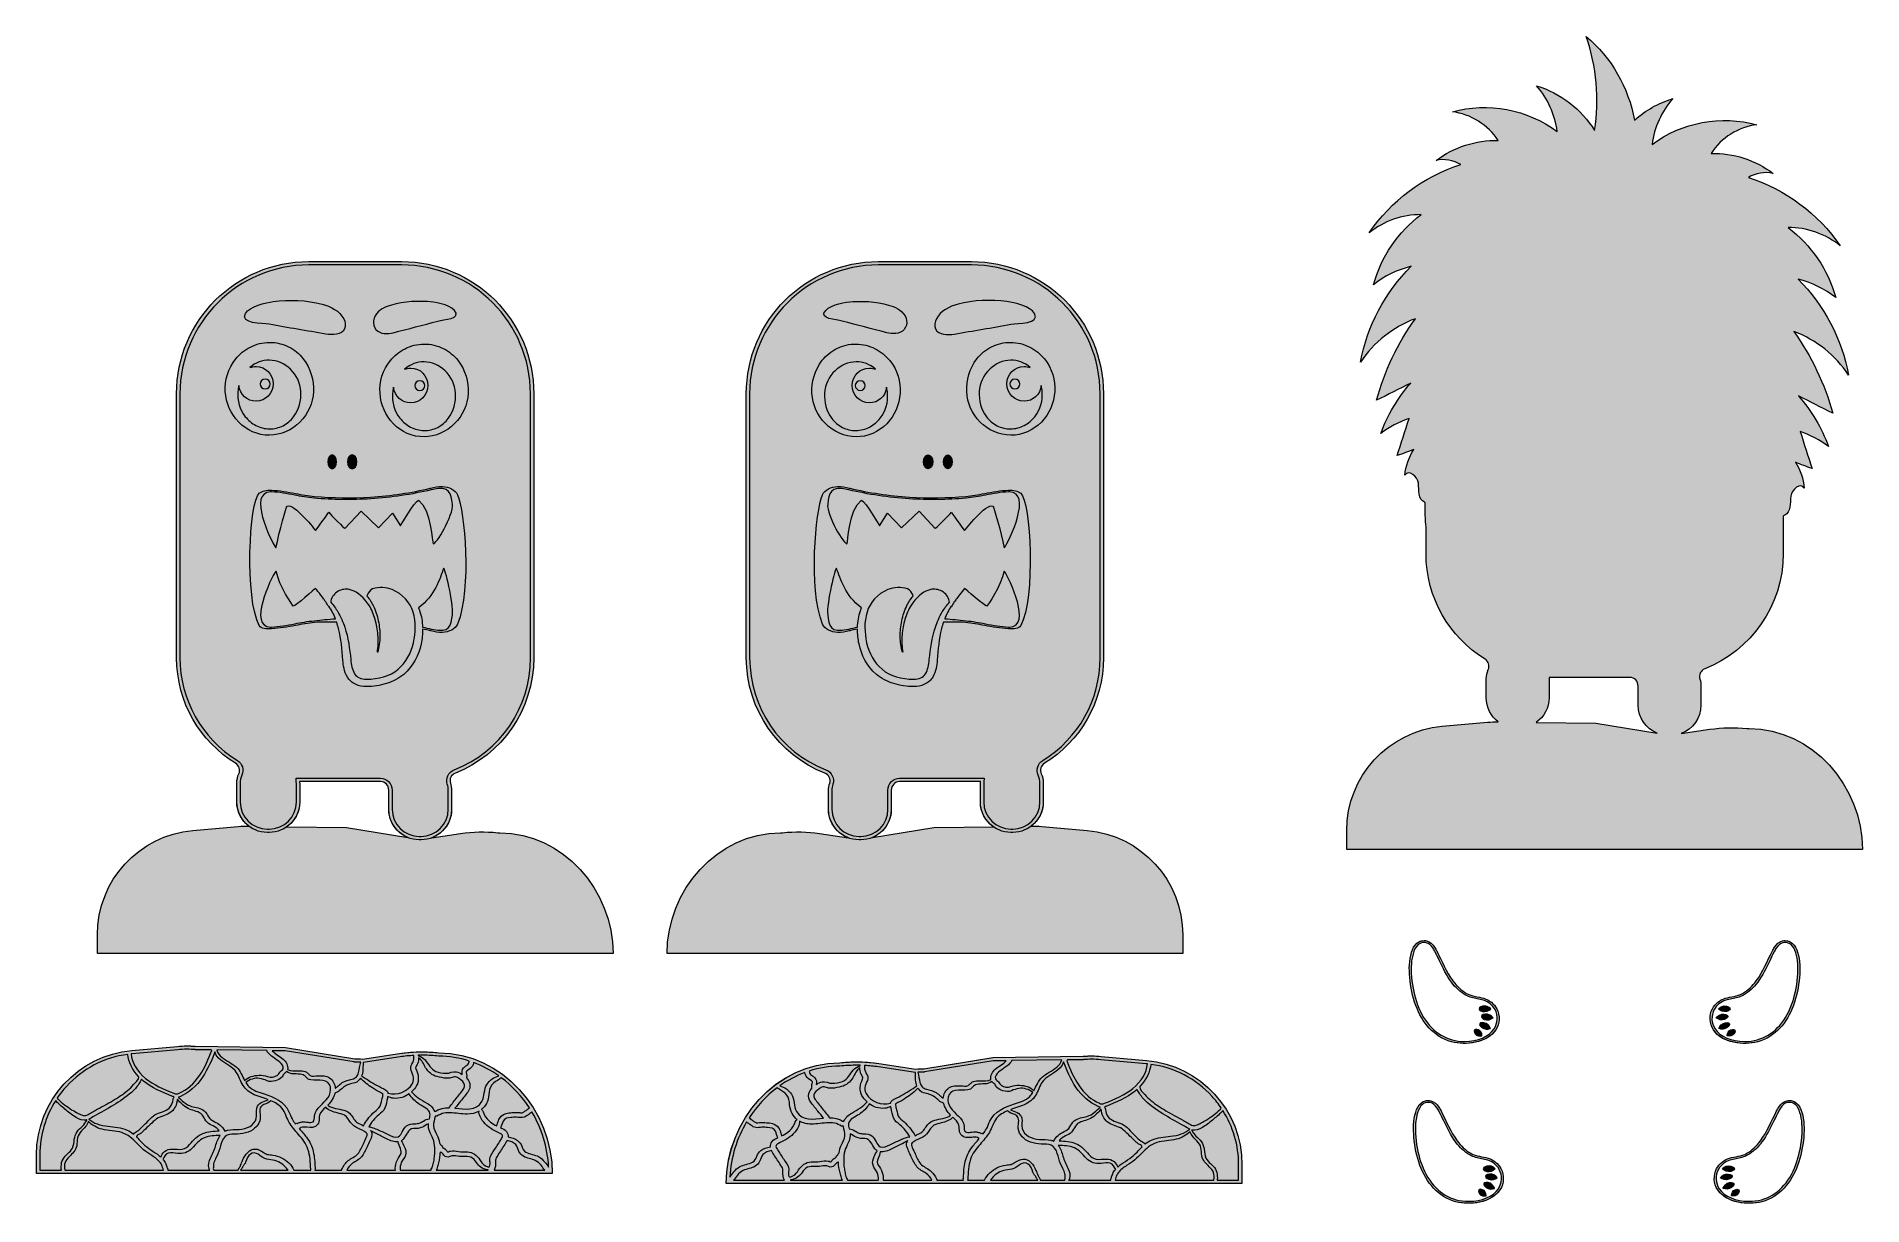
# Model space of a CAD drawing. Header units: millimetres. Extents: x 29 to 221, y -127 to -4.
import ezdxf

# ---------------------------------------------------------------- set-up
doc = ezdxf.new("R2010")
doc.units = ezdxf.units.MM
doc.header["$MEASUREMENT"] = 0
for name, color, linetype in [('e_0', 7, 'Continuous'), ('engraving', 7, 'Continuous'), ('Layer 1', 7, 'Continuous'), ('Layer 3', 7, 'Continuous'), ('Layer 4', 7, 'Continuous')]:
    doc.layers.add(name, color=color, linetype=linetype)

# ---------------------------------------------------------------- blocks, each defined once
blk = doc.blocks.new('block 3')
at = {"layer": 'engraving'}
h = blk.add_hatch(color=1, dxfattribs=at)
h.dxf.hatch_style = 2
edge = h.paths.add_edge_path()
edge.add_spline(control_points=[(56.92, -38.23), (56.52, -37.72), (56, -37.28), (55.39, -36.98), (54.78, -36.67), (54.07, -36.51), (53.38, -36.52), (52.68, -36.53), (51.99, -36.7), (51.38, -37.01), (50.77, -37.31), (50.25, -37.75), (49.85, -38.24), (49.03, -39.24), (48.68, -40.5), (48.75, -41.69), (48.83, -42.89), (49.32, -44.04), (50.16, -44.89), (50.97, -45.75), (52.17, -46.28), (53.38, -46.26), (54.59, -46.25), (55.75, -45.72), (56.59, -44.88), (57.43, -44.05), (57.95, -42.89), (58, -41.69), (58.05, -40.5), (57.72, -39.25), (56.92, -38.23)], knot_values=[0, 0, 0, 0, 1, 1, 1, 2, 2, 2, 3, 3, 3, 4, 4, 4, 5, 5, 5, 6, 6, 6, 7, 7, 7, 8, 8, 8, 9, 9, 9, 10, 10, 10, 10], degree=3, periodic=1)
edge = h.paths.add_edge_path()
edge.add_spline(control_points=[(55.92, -44.33), (55.63, -44.71), (55.25, -45.04), (54.81, -45.27), (54.37, -45.49), (53.87, -45.6), (53.38, -45.6), (52.88, -45.59), (52.39, -45.47), (51.96, -45.24), (51.52, -45.02), (51.15, -44.69), (50.85, -44.32), (50.25, -43.57), (50, -42.6), (50.07, -41.69), (50.09, -41.47), (50.13, -41.26), (50.18, -41.05), (50.27, -41.97), (51.04, -42.7), (51.98, -42.7), (52.97, -42.7), (53.78, -41.88), (53.78, -40.87), (53.78, -39.86), (52.97, -39.04), (51.98, -39.04), (51.75, -39.04), (51.53, -39.08), (51.33, -39.16), (51.91, -38.65), (52.65, -38.37), (53.38, -38.39), (54.18, -38.41), (54.96, -38.74), (55.58, -39.33), (56.21, -39.91), (56.63, -40.78), (56.68, -41.69), (56.73, -42.6), (56.5, -43.56), (55.92, -44.33)], knot_values=[0, 0, 0, 0, 1, 1, 1, 2, 2, 2, 3, 3, 3, 4, 4, 4, 5, 5, 5, 6, 6, 6, 7, 7, 7, 8, 8, 8, 9, 9, 9, 10, 10, 10, 11, 11, 11, 12, 12, 12, 13, 13, 13, 14, 14, 14, 14], degree=3, periodic=1)
edge = h.paths.add_edge_path()
edge.add_spline(control_points=[(52.41, -40.88), (52.41, -40.6), (52.65, -40.38), (52.94, -40.38), (53.23, -40.38), (53.46, -40.6), (53.46, -40.88), (53.46, -41.16), (53.23, -41.39), (52.94, -41.39), (52.65, -41.39), (52.41, -41.16), (52.41, -40.88)], knot_values=[0, 0, 0, 0, 1, 1, 1, 2, 2, 2, 3, 3, 3, 4, 4, 4, 4], degree=3, periodic=1)
at = {"layer": 'engraving', "lineweight": 0}
for points, knots in [([(56.92, -38.23), (56.52, -37.72), (56, -37.28), (55.39, -36.98), (54.78, -36.67), (54.07, -36.51), (53.38, -36.52), (52.68, -36.53), (51.99, -36.7), (51.38, -37.01), (50.77, -37.31), (50.25, -37.75), (49.85, -38.24), (49.03, -39.24), (48.68, -40.5), (48.75, -41.69), (48.83, -42.89), (49.32, -44.04), (50.16, -44.89), (50.97, -45.75), (52.17, -46.28), (53.38, -46.26), (54.59, -46.25), (55.75, -45.72), (56.59, -44.88), (57.43, -44.05), (57.95, -42.89), (58, -41.69), (58.05, -40.5), (57.72, -39.25), (56.92, -38.23)], [0, 0, 0, 0, 1, 1, 1, 2, 2, 2, 3, 3, 3, 4, 4, 4, 5, 5, 5, 6, 6, 6, 7, 7, 7, 8, 8, 8, 9, 9, 9, 10, 10, 10, 10]), ([(55.92, -44.33), (55.63, -44.71), (55.25, -45.04), (54.81, -45.27), (54.37, -45.49), (53.87, -45.6), (53.38, -45.6), (52.88, -45.59), (52.39, -45.47), (51.96, -45.24), (51.52, -45.02), (51.15, -44.69), (50.85, -44.32), (50.25, -43.57), (50, -42.6), (50.07, -41.69), (50.09, -41.47), (50.13, -41.26), (50.18, -41.05), (50.27, -41.97), (51.04, -42.7), (51.98, -42.7), (52.97, -42.7), (53.78, -41.88), (53.78, -40.87), (53.78, -39.86), (52.97, -39.04), (51.98, -39.04), (51.75, -39.04), (51.53, -39.08), (51.33, -39.16), (51.91, -38.65), (52.65, -38.37), (53.38, -38.39), (54.18, -38.41), (54.96, -38.74), (55.58, -39.33), (56.21, -39.91), (56.63, -40.78), (56.68, -41.69), (56.73, -42.6), (56.5, -43.56), (55.92, -44.33)], [0, 0, 0, 0, 1, 1, 1, 2, 2, 2, 3, 3, 3, 4, 4, 4, 5, 5, 5, 6, 6, 6, 7, 7, 7, 8, 8, 8, 9, 9, 9, 10, 10, 10, 11, 11, 11, 12, 12, 12, 13, 13, 13, 14, 14, 14, 14]), ([(52.41, -40.88), (52.41, -40.6), (52.65, -40.38), (52.94, -40.38), (53.23, -40.38), (53.46, -40.6), (53.46, -40.88), (53.46, -41.16), (53.23, -41.39), (52.94, -41.39), (52.65, -41.39), (52.41, -41.16), (52.41, -40.88)], [0, 0, 0, 0, 1, 1, 1, 2, 2, 2, 3, 3, 3, 4, 4, 4, 4])]:
    blk.add_open_spline(points, degree=3, knots=knots, dxfattribs=at)
blk = doc.blocks.new('block 4')
at = {"layer": 'engraving'}
h = blk.add_hatch(color=1, dxfattribs=at)
h.dxf.hatch_style = 2
edge = h.paths.add_edge_path()
edge.add_spline(control_points=[(73.16, -38.4), (72.76, -37.9), (72.24, -37.46), (71.62, -37.15), (71.01, -36.84), (70.31, -36.68), (69.61, -36.69), (68.92, -36.7), (68.22, -36.87), (67.62, -37.18), (67.01, -37.48), (66.49, -37.92), (66.08, -38.41), (65.26, -39.41), (64.91, -40.67), (64.99, -41.86), (65.07, -43.06), (65.56, -44.21), (66.39, -45.06), (67.21, -45.92), (68.4, -46.46), (69.61, -46.43), (70.82, -46.42), (71.98, -45.89), (72.82, -45.05), (73.67, -44.22), (74.18, -43.06), (74.24, -41.86), (74.29, -40.67), (73.96, -39.42), (73.16, -38.4)], knot_values=[0, 0, 0, 0, 1, 1, 1, 2, 2, 2, 3, 3, 3, 4, 4, 4, 5, 5, 5, 6, 6, 6, 7, 7, 7, 8, 8, 8, 9, 9, 9, 10, 10, 10, 10], degree=3, periodic=1)
edge = h.paths.add_edge_path()
edge.add_spline(control_points=[(72.15, -44.5), (71.86, -44.89), (71.49, -45.21), (71.05, -45.44), (70.61, -45.66), (70.11, -45.78), (69.61, -45.77), (69.12, -45.76), (68.63, -45.64), (68.19, -45.41), (67.76, -45.19), (67.38, -44.86), (67.08, -44.49), (66.49, -43.74), (66.23, -42.78), (66.31, -41.86), (66.33, -41.65), (66.36, -41.43), (66.42, -41.22), (66.51, -42.15), (67.28, -42.87), (68.21, -42.87), (69.21, -42.87), (70.02, -42.05), (70.02, -41.04), (70.02, -40.03), (69.21, -39.21), (68.21, -39.21), (67.98, -39.21), (67.77, -39.26), (67.57, -39.33), (68.15, -38.82), (68.89, -38.55), (69.61, -38.56), (70.41, -38.58), (71.19, -38.91), (71.82, -39.5), (72.45, -40.08), (72.87, -40.95), (72.92, -41.86), (72.97, -42.77), (72.74, -43.73), (72.15, -44.5)], knot_values=[0, 0, 0, 0, 1, 1, 1, 2, 2, 2, 3, 3, 3, 4, 4, 4, 5, 5, 5, 6, 6, 6, 7, 7, 7, 8, 8, 8, 9, 9, 9, 10, 10, 10, 11, 11, 11, 12, 12, 12, 13, 13, 13, 14, 14, 14, 14], degree=3, periodic=1)
edge = h.paths.add_edge_path()
edge.add_spline(control_points=[(68.64, -41.05), (68.64, -40.77), (68.88, -40.55), (69.17, -40.55), (69.46, -40.55), (69.7, -40.77), (69.7, -41.05), (69.7, -41.33), (69.46, -41.56), (69.17, -41.56), (68.88, -41.56), (68.64, -41.33), (68.64, -41.05)], knot_values=[0, 0, 0, 0, 1, 1, 1, 2, 2, 2, 3, 3, 3, 4, 4, 4, 4], degree=3, periodic=1)
at = {"layer": 'engraving', "lineweight": 0}
for points, knots in [([(73.16, -38.4), (72.76, -37.9), (72.24, -37.46), (71.62, -37.15), (71.01, -36.84), (70.31, -36.68), (69.61, -36.69), (68.92, -36.7), (68.22, -36.87), (67.62, -37.18), (67.01, -37.48), (66.49, -37.92), (66.08, -38.41), (65.26, -39.41), (64.91, -40.67), (64.99, -41.86), (65.07, -43.06), (65.56, -44.21), (66.39, -45.06), (67.21, -45.92), (68.4, -46.46), (69.61, -46.43), (70.82, -46.42), (71.98, -45.89), (72.82, -45.05), (73.67, -44.22), (74.18, -43.06), (74.24, -41.86), (74.29, -40.67), (73.96, -39.42), (73.16, -38.4)], [0, 0, 0, 0, 1, 1, 1, 2, 2, 2, 3, 3, 3, 4, 4, 4, 5, 5, 5, 6, 6, 6, 7, 7, 7, 8, 8, 8, 9, 9, 9, 10, 10, 10, 10]), ([(72.15, -44.5), (71.86, -44.89), (71.49, -45.21), (71.05, -45.44), (70.61, -45.66), (70.11, -45.78), (69.61, -45.77), (69.12, -45.76), (68.63, -45.64), (68.19, -45.41), (67.76, -45.19), (67.38, -44.86), (67.08, -44.49), (66.49, -43.74), (66.23, -42.78), (66.31, -41.86), (66.33, -41.65), (66.36, -41.43), (66.42, -41.22), (66.51, -42.15), (67.28, -42.87), (68.21, -42.87), (69.21, -42.87), (70.02, -42.05), (70.02, -41.04), (70.02, -40.03), (69.21, -39.21), (68.21, -39.21), (67.98, -39.21), (67.77, -39.26), (67.57, -39.33), (68.15, -38.82), (68.89, -38.55), (69.61, -38.56), (70.41, -38.58), (71.19, -38.91), (71.82, -39.5), (72.45, -40.08), (72.87, -40.95), (72.92, -41.86), (72.97, -42.77), (72.74, -43.73), (72.15, -44.5)], [0, 0, 0, 0, 1, 1, 1, 2, 2, 2, 3, 3, 3, 4, 4, 4, 5, 5, 5, 6, 6, 6, 7, 7, 7, 8, 8, 8, 9, 9, 9, 10, 10, 10, 11, 11, 11, 12, 12, 12, 13, 13, 13, 14, 14, 14, 14]), ([(68.64, -41.05), (68.64, -40.77), (68.88, -40.55), (69.17, -40.55), (69.46, -40.55), (69.7, -40.77), (69.7, -41.05), (69.7, -41.33), (69.46, -41.56), (69.17, -41.56), (68.88, -41.56), (68.64, -41.33), (68.64, -41.05)], [0, 0, 0, 0, 1, 1, 1, 2, 2, 2, 3, 3, 3, 4, 4, 4, 4])]:
    blk.add_open_spline(points, degree=3, knots=knots, dxfattribs=at)
blk = doc.blocks.new('block 2')
at = {"layer": 'engraving'}
h = blk.add_hatch(color=1, dxfattribs=at)
h.dxf.hatch_style = 2
edge = h.paths.add_edge_path()
edge.add_spline(control_points=[(67.26, -28.04), (67.26, -28.04), (57.51, -28.04), (57.51, -28.04), (49.85, -28.04), (43.64, -34.25), (43.64, -41.91), (43.64, -41.91), (43.64, -69.63), (43.64, -69.63), (43.64, -74.31), (46.12, -78.42), (49.83, -80.71), (50.21, -80.94), (50.35, -81.41), (50.17, -81.81), (50.03, -82.11), (49.96, -82.43), (49.96, -82.78), (49.96, -82.78), (49.96, -84.76), (49.96, -84.76), (49.96, -86.52), (51.4, -87.96), (53.17, -87.96), (53.17, -87.96), (53.35, -87.96), (53.35, -87.96), (55.12, -87.96), (56.56, -86.52), (56.56, -84.76), (56.56, -84.76), (56.56, -82.78), (56.56, -82.78), (56.56, -82.73), (56.55, -82.68), (56.55, -82.63), (56.58, -82.63), (56.62, -82.63), (56.65, -82.63), (56.65, -82.63), (65.04, -82.63), (65.04, -82.63), (65.54, -82.63), (65.91, -83.05), (65.91, -83.54), (65.91, -83.55), (65.91, -83.55), (65.91, -83.55), (65.91, -83.55), (65.91, -85.53), (65.91, -85.53), (65.91, -87.29), (67.35, -88.74), (69.11, -88.74), (69.11, -88.74), (69.3, -88.74), (69.3, -88.74), (71.06, -88.74), (72.51, -87.29), (72.51, -85.53), (72.51, -85.53), (72.51, -83.55), (72.51, -83.55), (72.51, -83.29), (72.46, -83.04), (72.38, -82.8), (72.23, -82.36), (72.47, -81.9), (72.9, -81.73), (77.72, -79.83), (81.13, -75.12), (81.13, -69.63), (81.13, -69.63), (81.13, -41.91), (81.13, -41.91), (81.13, -34.25), (74.92, -28.04), (67.26, -28.04), (67.26, -28.04), (67.26, -28.04), (67.26, -28.04)], knot_values=[0, 0, 0, 0, 1, 1, 1, 2, 2, 2, 3, 3, 3, 4, 4, 4, 5, 5, 5, 6, 6, 6, 7, 7, 7, 8, 8, 8, 9, 9, 9, 10, 10, 10, 11, 11, 11, 12, 12, 12, 13, 13, 13, 14, 14, 14, 15, 15, 15, 16, 16, 16, 17, 17, 17, 18, 18, 18, 19, 19, 19, 20, 20, 20, 21, 21, 21, 22, 22, 22, 23, 23, 23, 24, 24, 24, 25, 25, 25, 26, 26, 26, 27, 27, 27, 27], degree=3, periodic=1)
edge = h.paths.add_edge_path()
edge.add_spline(control_points=[(67.26, -28.39), (74.72, -28.39), (80.78, -34.46), (80.78, -41.91), (80.78, -41.91), (80.78, -69.63), (80.78, -69.63), (80.78, -74.86), (77.64, -79.48), (72.77, -81.4), (72.16, -81.64), (71.84, -82.31), (72.05, -82.91), (72.12, -83.12), (72.15, -83.33), (72.15, -83.55), (72.15, -83.55), (72.15, -85.53), (72.15, -85.53), (72.15, -87.1), (70.87, -88.38), (69.3, -88.38), (69.3, -88.38), (69.11, -88.38), (69.11, -88.38), (67.54, -88.38), (66.26, -87.1), (66.26, -85.53), (66.26, -85.53), (66.26, -83.54), (66.26, -83.54), (66.26, -83.2), (66.13, -82.87), (65.89, -82.63), (65.67, -82.41), (65.36, -82.28), (65.04, -82.28), (65.04, -82.28), (56.65, -82.28), (56.65, -82.28), (56.65, -82.28), (56.61, -82.28), (56.61, -82.28), (56.61, -82.28), (56.55, -82.28), (56.55, -82.28), (56.55, -82.28), (56.18, -82.28), (56.18, -82.28), (56.18, -82.28), (56.2, -82.65), (56.2, -82.65), (56.2, -82.65), (56.2, -82.69), (56.2, -82.69), (56.2, -82.72), (56.21, -82.75), (56.21, -82.78), (56.21, -82.78), (56.21, -84.76), (56.21, -84.76), (56.21, -86.33), (54.93, -87.61), (53.35, -87.61), (53.35, -87.61), (53.17, -87.61), (53.17, -87.61), (51.59, -87.61), (50.31, -86.33), (50.31, -84.76), (50.31, -84.76), (50.31, -82.78), (50.31, -82.78), (50.31, -82.49), (50.37, -82.22), (50.49, -81.96), (50.75, -81.4), (50.54, -80.73), (50.02, -80.41), (46.25, -78.08), (43.99, -74.05), (43.99, -69.63), (43.99, -69.63), (43.99, -41.91), (43.99, -41.91), (43.99, -34.46), (50.06, -28.39), (57.51, -28.39), (57.51, -28.39), (67.26, -28.39), (67.26, -28.39)], knot_values=[0, 0, 0, 0, 0.352778, 0.352778, 0.352778, 0.705556, 0.705556, 0.705556, 1.058333, 1.058333, 1.058333, 1.411111, 1.411111, 1.411111, 1.763889, 1.763889, 1.763889, 2.116667, 2.116667, 2.116667, 2.469444, 2.469444, 2.469444, 2.822222, 2.822222, 2.822222, 3.175, 3.175, 3.175, 3.527778, 3.527778, 3.527778, 3.880556, 3.880556, 3.880556, 4.233333, 4.233333, 4.233333, 4.586111, 4.586111, 4.586111, 4.938889, 4.938889, 4.938889, 5.291667, 5.291667, 5.291667, 5.644444, 5.644444, 5.644444, 5.997222, 5.997222, 5.997222, 6.35, 6.35, 6.35, 6.702778, 6.702778, 6.702778, 7.055556, 7.055556, 7.055556, 7.408333, 7.408333, 7.408333, 7.761111, 7.761111, 7.761111, 8.113889, 8.113889, 8.113889, 8.466667, 8.466667, 8.466667, 8.819444, 8.819444, 8.819444, 9.172222, 9.172222, 9.172222, 9.525, 9.525, 9.525, 9.877778, 9.877778, 9.877778, 10.230556, 10.230556, 10.230556, 10.583333, 10.583333, 10.583333, 10.583333], degree=3, periodic=0)
edge.add_line((67.26, -28.39), (67.26, -28.39))
h = blk.add_hatch(color=1, dxfattribs=at)
h.dxf.hatch_style = 2
edge = h.paths.add_edge_path()
edge.add_spline(control_points=[(61.27, -35.11), (61.42, -34.78), (61.34, -34.38), (61.18, -34.05), (60.75, -33.21), (59.82, -32.74), (58.91, -32.5), (57.3, -32.07), (55.43, -32.03), (53.78, -32.24), (53.01, -32.34), (51.29, -32.72), (50.87, -33.49), (50.28, -34.58), (52.63, -34.49), (53.36, -34.62), (55.33, -34.97), (57.31, -35.31), (59.29, -35.64), (60.02, -35.76), (60.96, -35.77), (61.27, -35.11)], knot_values=[0, 0, 0, 0, 1, 1, 1, 2, 2, 2, 3, 3, 3, 4, 4, 4, 5, 5, 5, 6, 6, 6, 7, 7, 7, 7], degree=3, periodic=1)
h = blk.add_hatch(color=1, dxfattribs=at)
h.dxf.hatch_style = 2
edge = h.paths.add_edge_path()
edge.add_spline(control_points=[(64.56, -35.15), (64.33, -34.88), (64.26, -34.53), (64.3, -34.24), (64.4, -33.48), (65.04, -33.02), (65.73, -32.76), (66.95, -32.29), (68.51, -32.15), (69.96, -32.24), (70.64, -32.28), (72.2, -32.51), (72.8, -33.16), (73.63, -34.06), (71.63, -34.12), (71.06, -34.28), (69.5, -34.7), (67.95, -35.11), (66.38, -35.5), (65.81, -35.65), (65.02, -35.71), (64.56, -35.15)], knot_values=[0, 0, 0, 0, 1, 1, 1, 2, 2, 2, 3, 3, 3, 4, 4, 4, 5, 5, 5, 6, 6, 6, 7, 7, 7, 7], degree=3, periodic=1)
h = blk.add_hatch(color=1, dxfattribs=at)
h.dxf.hatch_style = 2
edge = h.paths.add_edge_path()
edge.add_spline(control_points=[(60.43, -49.06), (60.43, -49.46), (60.23, -49.8), (59.98, -49.8), (59.73, -49.8), (59.52, -49.46), (59.52, -49.06), (59.52, -48.65), (59.73, -48.32), (59.98, -48.32), (60.23, -48.32), (60.43, -48.65), (60.43, -49.06)], knot_values=[0, 0, 0, 0, 1, 1, 1, 2, 2, 2, 3, 3, 3, 4, 4, 4, 4], degree=3, periodic=1)
h = blk.add_hatch(color=1, dxfattribs=at)
h.dxf.hatch_style = 2
edge = h.paths.add_edge_path()
edge.add_spline(control_points=[(62.55, -49.06), (62.55, -49.46), (62.32, -49.8), (62.05, -49.8), (61.78, -49.8), (61.56, -49.46), (61.56, -49.06), (61.56, -48.65), (61.78, -48.32), (62.05, -48.32), (62.32, -48.32), (62.55, -48.65), (62.55, -49.06)], knot_values=[0, 0, 0, 0, 1, 1, 1, 2, 2, 2, 3, 3, 3, 4, 4, 4, 4], degree=3, periodic=1)
h = blk.add_hatch(color=1, dxfattribs=at)
h.dxf.hatch_style = 2
edge = h.paths.add_edge_path()
edge.add_spline(control_points=[(73.13, -52.51), (72.91, -51.99), (72.22, -51.69), (71.56, -51.65), (71.12, -51.63), (70.71, -51.72), (70.32, -51.82), (70.32, -51.82), (70.27, -51.83), (70.27, -51.83), (68.27, -52.31), (66.16, -52.62), (64, -52.76), (62.04, -52.88), (60.05, -52.86), (58.11, -52.69), (57.45, -52.64), (56.77, -52.51), (56.11, -52.38), (55.29, -52.22), (54.43, -52.06), (53.61, -52.04), (53.07, -52.02), (52.63, -52.13), (52.32, -52.36), (51.25, -53.15), (50.78, -63.46), (52.32, -66.25), (52.51, -66.6), (53.07, -66.6), (53.61, -66.58), (54.44, -66.55), (55.29, -66.39), (56.11, -66.24), (56.77, -66.11), (57.45, -65.98), (58.11, -65.93), (58.98, -65.85), (59.63, -65.88), (60.44, -65.89), (60.51, -66.11), (60.58, -66.34), (60.64, -66.57), (60.91, -67.65), (61.02, -68.75), (61.09, -69.87), (61.11, -70.16), (61.14, -70.45), (61.21, -70.75), (61.27, -71.05), (61.37, -71.36), (61.56, -71.66), (61.74, -71.96), (62.04, -72.24), (62.41, -72.41), (62.78, -72.59), (63.2, -72.64), (63.56, -72.65), (64.3, -72.65), (64.97, -72.54), (65.66, -72.34), (66.33, -72.14), (66.97, -71.8), (67.48, -71.37), (68.51, -70.5), (69.05, -69.33), (69.3, -68.18), (69.41, -67.66), (69.46, -67.14), (69.46, -66.61), (69.73, -66.67), (70.01, -66.72), (70.28, -66.79), (70.28, -66.79), (70.32, -66.8), (70.32, -66.8), (70.72, -66.89), (71.13, -66.99), (71.56, -66.97), (72.22, -66.93), (72.92, -66.63), (73.13, -66.1), (74.63, -62.26), (73.86, -54.29), (73.13, -52.51)], knot_values=[0, 0, 0, 0, 1, 1, 1, 2, 2, 2, 3, 3, 3, 4, 4, 4, 5, 5, 5, 6, 6, 6, 7, 7, 7, 8, 8, 8, 9, 9, 9, 10, 10, 10, 11, 11, 11, 12, 12, 12, 13, 13, 13, 14, 14, 14, 15, 15, 15, 16, 16, 16, 17, 17, 17, 18, 18, 18, 19, 19, 19, 20, 20, 20, 21, 21, 21, 22, 22, 22, 23, 23, 23, 24, 24, 24, 25, 25, 25, 26, 26, 26, 27, 27, 27, 28, 28, 28, 28], degree=3, periodic=1)
edge = h.paths.add_edge_path()
edge.add_spline(control_points=[(53.5, -52.22), (53.53, -52.22), (53.56, -52.22), (53.6, -52.22), (54.39, -52.24), (55.23, -52.4), (56.04, -52.56), (56.7, -52.68), (57.4, -52.81), (58.07, -52.87), (60.04, -53.04), (62.04, -53.06), (64.02, -52.94), (66.21, -52.8), (68.34, -52.48), (70.37, -52), (70.37, -52), (70.41, -51.99), (70.41, -51.99), (72.39, -51.52), (72.46, -52.4), (72.59, -53.5), (72.73, -54.66), (70.83, -57.83), (70.57, -57.65), (70.43, -57.56), (70.42, -54.11), (69.04, -53.07), (68.57, -53.3), (67.15, -55.76), (67.15, -55.76), (67.15, -55.76), (66.31, -54.44), (66.31, -54.44), (66.31, -54.44), (64.84, -55.99), (64.84, -55.99), (64.84, -55.99), (63, -54.23), (63, -54.23), (63, -54.23), (61.3, -56.05), (61.3, -56.05), (61.3, -56.05), (59.84, -54.7), (59.61, -54.36), (59.28, -54.86), (58.22, -56.28), (58.22, -56.28), (58.22, -56.28), (55.98, -53.36), (55.24, -53.7), (55.16, -53.74), (54.41, -56.37), (54.07, -58.1), (53.47, -57.31), (51.11, -52.22), (53.5, -52.22)], knot_values=[0, 0, 0, 0, 1, 1, 1, 2, 2, 2, 3, 3, 3, 4, 4, 4, 5, 5, 5, 6, 6, 6, 7, 7, 7, 8, 8, 8, 9, 9, 9, 10, 10, 10, 11, 11, 11, 12, 12, 12, 13, 13, 13, 14, 14, 14, 15, 15, 15, 16, 16, 16, 17, 17, 17, 18, 18, 18, 19, 19, 19, 19], degree=3, periodic=1)
edge = h.paths.add_edge_path()
edge.add_spline(control_points=[(58.07, -65.75), (57.4, -65.8), (56.71, -65.93), (56.04, -66.06), (55.23, -66.22), (54.39, -66.37), (53.6, -66.4), (53.57, -66.4), (53.54, -66.4), (53.5, -66.4), (51.12, -66.4), (53.48, -61.31), (54.08, -60.52), (54.41, -62.15), (55.81, -64.16), (55.89, -64.2), (56.05, -64.29), (58.22, -62.34), (58.22, -62.34), (58.22, -62.34), (58.99, -63.29), (59.16, -63.56), (59.16, -63.56), (59.14, -63.58), (59.14, -63.58), (59.19, -63.64), (59.24, -63.71), (59.3, -63.77), (59.4, -63.93), (59.5, -64.1), (59.61, -64.26), (59.62, -64.25), (59.63, -64.23), (59.63, -64.22), (59.91, -64.63), (60.13, -65.08), (60.31, -65.53), (59.53, -65.57), (58.91, -65.67), (58.07, -65.75)], knot_values=[0, 0, 0, 0, 1, 1, 1, 2, 2, 2, 3, 3, 3, 4, 4, 4, 5, 5, 5, 6, 6, 6, 7, 7, 7, 8, 8, 8, 9, 9, 9, 10, 10, 10, 11, 11, 11, 12, 12, 12, 13, 13, 13, 13], degree=3, periodic=1)
edge = h.paths.add_edge_path()
edge.add_spline(control_points=[(68.5, -68.05), (68.26, -69.1), (67.75, -70.13), (66.88, -70.84), (66.04, -71.57), (64.78, -71.87), (63.58, -71.89), (62.99, -71.89), (62.58, -71.71), (62.32, -71.3), (62.07, -70.9), (61.97, -70.36), (61.92, -69.82), (61.81, -68.69), (61.65, -67.54), (61.29, -66.43), (61.11, -65.87), (60.87, -65.33), (60.56, -64.81), (60.35, -64.45), (60.11, -64.11), (59.82, -63.8), (59.85, -63.39), (60.07, -62.99), (60.45, -62.73), (60.82, -62.48), (61.24, -62.4), (61.66, -62.43), (61.66, -62.43), (62.29, -62.64), (62.29, -62.64), (62.82, -62.83), (63.67, -63.8), (63.94, -64.27), (64.19, -64.75), (64.39, -65.27), (64.53, -65.8), (64.68, -66.32), (64.76, -66.86), (64.79, -67.41), (64.82, -67.95), (64.8, -68.49), (64.71, -69.04), (64.71, -69.04), (64.75, -69.04), (64.75, -69.04), (64.88, -68.51), (64.97, -67.96), (64.97, -67.4), (64.98, -66.85), (64.92, -66.3), (64.81, -65.75), (64.69, -65.2), (64.54, -64.66), (64.27, -64.14), (64.11, -63.84), (63.9, -63.46), (63.61, -63.15), (63.63, -63.1), (63.64, -63.05), (63.66, -63), (63.75, -62.77), (63.97, -62.54), (64.21, -62.38), (64.88, -62.2), (65.64, -62.22), (66.26, -62.47), (67.37, -62.91), (68.16, -63.83), (68.46, -64.85), (68.79, -65.87), (68.72, -67), (68.5, -68.05)], knot_values=[0, 0, 0, 0, 1, 1, 1, 2, 2, 2, 3, 3, 3, 4, 4, 4, 5, 5, 5, 6, 6, 6, 7, 7, 7, 8, 8, 8, 9, 9, 9, 10, 10, 10, 11, 11, 11, 12, 12, 12, 13, 13, 13, 14, 14, 14, 15, 15, 15, 16, 16, 16, 17, 17, 17, 18, 18, 18, 19, 19, 19, 20, 20, 20, 21, 21, 21, 22, 22, 22, 23, 23, 23, 24, 24, 24, 24], degree=3, periodic=1)
edge = h.paths.add_edge_path()
edge.add_spline(control_points=[(72.59, -65.12), (72.46, -66.22), (72.39, -67.1), (70.41, -66.63), (70.41, -66.63), (70.37, -66.62), (70.37, -66.62), (70.07, -66.55), (69.77, -66.48), (69.46, -66.42), (69.44, -65.84), (69.35, -65.25), (69.15, -64.68), (69.12, -64.59), (69.08, -64.5), (69.04, -64.4), (70.74, -63.11), (71.25, -61.32), (71.67, -60.26), (71.78, -59.99), (72.73, -63.96), (72.59, -65.12)], knot_values=[0, 0, 0, 0, 1, 1, 1, 2, 2, 2, 3, 3, 3, 4, 4, 4, 5, 5, 5, 6, 6, 6, 7, 7, 7, 7], degree=3, periodic=1)
at = {"layer": 'engraving', "lineweight": 0}
for points, knots in [([(67.26, -28.04), (67.26, -28.04), (57.51, -28.04), (57.51, -28.04), (49.85, -28.04), (43.64, -34.25), (43.64, -41.91), (43.64, -41.91), (43.64, -69.63), (43.64, -69.63), (43.64, -74.31), (46.12, -78.42), (49.83, -80.71), (50.21, -80.94), (50.35, -81.41), (50.17, -81.81), (50.03, -82.11), (49.96, -82.43), (49.96, -82.78), (49.96, -82.78), (49.96, -84.76), (49.96, -84.76), (49.96, -86.52), (51.4, -87.96), (53.17, -87.96), (53.17, -87.96), (53.35, -87.96), (53.35, -87.96), (55.12, -87.96), (56.56, -86.52), (56.56, -84.76), (56.56, -84.76), (56.56, -82.78), (56.56, -82.78), (56.56, -82.73), (56.55, -82.68), (56.55, -82.63), (56.58, -82.63), (56.62, -82.63), (56.65, -82.63), (56.65, -82.63), (65.04, -82.63), (65.04, -82.63), (65.54, -82.63), (65.91, -83.05), (65.91, -83.54), (65.91, -83.55), (65.91, -83.55), (65.91, -83.55), (65.91, -83.55), (65.91, -85.53), (65.91, -85.53), (65.91, -87.29), (67.35, -88.74), (69.11, -88.74), (69.11, -88.74), (69.3, -88.74), (69.3, -88.74), (71.06, -88.74), (72.51, -87.29), (72.51, -85.53), (72.51, -85.53), (72.51, -83.55), (72.51, -83.55), (72.51, -83.29), (72.46, -83.04), (72.38, -82.8), (72.23, -82.36), (72.47, -81.9), (72.9, -81.73), (77.72, -79.83), (81.13, -75.12), (81.13, -69.63), (81.13, -69.63), (81.13, -41.91), (81.13, -41.91), (81.13, -34.25), (74.92, -28.04), (67.26, -28.04), (67.26, -28.04), (67.26, -28.04), (67.26, -28.04)], [0, 0, 0, 0, 1, 1, 1, 2, 2, 2, 3, 3, 3, 4, 4, 4, 5, 5, 5, 6, 6, 6, 7, 7, 7, 8, 8, 8, 9, 9, 9, 10, 10, 10, 11, 11, 11, 12, 12, 12, 13, 13, 13, 14, 14, 14, 15, 15, 15, 16, 16, 16, 17, 17, 17, 18, 18, 18, 19, 19, 19, 20, 20, 20, 21, 21, 21, 22, 22, 22, 23, 23, 23, 24, 24, 24, 25, 25, 25, 26, 26, 26, 27, 27, 27, 27]), ([(67.26, -28.39), (74.72, -28.39), (80.78, -34.46), (80.78, -41.91), (80.78, -41.91), (80.78, -69.63), (80.78, -69.63), (80.78, -74.86), (77.64, -79.48), (72.77, -81.4), (72.16, -81.64), (71.84, -82.31), (72.05, -82.91), (72.12, -83.12), (72.15, -83.33), (72.15, -83.55), (72.15, -83.55), (72.15, -85.53), (72.15, -85.53), (72.15, -87.1), (70.87, -88.38), (69.3, -88.38), (69.3, -88.38), (69.11, -88.38), (69.11, -88.38), (67.54, -88.38), (66.26, -87.1), (66.26, -85.53), (66.26, -85.53), (66.26, -83.54), (66.26, -83.54), (66.26, -83.2), (66.13, -82.87), (65.89, -82.63), (65.67, -82.41), (65.36, -82.28), (65.04, -82.28), (65.04, -82.28), (56.65, -82.28), (56.65, -82.28), (56.65, -82.28), (56.61, -82.28), (56.61, -82.28), (56.61, -82.28), (56.55, -82.28), (56.55, -82.28), (56.55, -82.28), (56.18, -82.28), (56.18, -82.28), (56.18, -82.28), (56.2, -82.65), (56.2, -82.65), (56.2, -82.65), (56.2, -82.69), (56.2, -82.69), (56.2, -82.72), (56.21, -82.75), (56.21, -82.78), (56.21, -82.78), (56.21, -84.76), (56.21, -84.76), (56.21, -86.33), (54.93, -87.61), (53.35, -87.61), (53.35, -87.61), (53.17, -87.61), (53.17, -87.61), (51.59, -87.61), (50.31, -86.33), (50.31, -84.76), (50.31, -84.76), (50.31, -82.78), (50.31, -82.78), (50.31, -82.49), (50.37, -82.22), (50.49, -81.96), (50.75, -81.4), (50.54, -80.73), (50.02, -80.41), (46.25, -78.08), (43.99, -74.05), (43.99, -69.63), (43.99, -69.63), (43.99, -41.91), (43.99, -41.91), (43.99, -34.46), (50.06, -28.39), (57.51, -28.39), (57.51, -28.39), (67.26, -28.39), (67.26, -28.39)], [0, 0, 0, 0, 1, 1, 1, 2, 2, 2, 3, 3, 3, 4, 4, 4, 5, 5, 5, 6, 6, 6, 7, 7, 7, 8, 8, 8, 9, 9, 9, 10, 10, 10, 11, 11, 11, 12, 12, 12, 13, 13, 13, 14, 14, 14, 15, 15, 15, 16, 16, 16, 17, 17, 17, 18, 18, 18, 19, 19, 19, 20, 20, 20, 21, 21, 21, 22, 22, 22, 23, 23, 23, 24, 24, 24, 25, 25, 25, 26, 26, 26, 27, 27, 27, 28, 28, 28, 29, 29, 29, 30, 30, 30, 30]), ([(61.27, -35.11), (61.42, -34.78), (61.34, -34.38), (61.18, -34.05), (60.75, -33.21), (59.82, -32.74), (58.91, -32.5), (57.3, -32.07), (55.43, -32.03), (53.78, -32.24), (53.01, -32.34), (51.29, -32.72), (50.87, -33.49), (50.28, -34.58), (52.63, -34.49), (53.36, -34.62), (55.33, -34.97), (57.31, -35.31), (59.29, -35.64), (60.02, -35.76), (60.96, -35.77), (61.27, -35.11)], [0, 0, 0, 0, 1, 1, 1, 2, 2, 2, 3, 3, 3, 4, 4, 4, 5, 5, 5, 6, 6, 6, 7, 7, 7, 7]), ([(64.56, -35.15), (64.33, -34.88), (64.26, -34.53), (64.3, -34.24), (64.4, -33.48), (65.04, -33.02), (65.73, -32.76), (66.95, -32.29), (68.51, -32.15), (69.96, -32.24), (70.64, -32.28), (72.2, -32.51), (72.8, -33.16), (73.63, -34.06), (71.63, -34.12), (71.06, -34.28), (69.5, -34.7), (67.95, -35.11), (66.38, -35.5), (65.81, -35.65), (65.02, -35.71), (64.56, -35.15)], [0, 0, 0, 0, 1, 1, 1, 2, 2, 2, 3, 3, 3, 4, 4, 4, 5, 5, 5, 6, 6, 6, 7, 7, 7, 7]), ([(60.43, -49.06), (60.43, -49.46), (60.23, -49.8), (59.98, -49.8), (59.73, -49.8), (59.52, -49.46), (59.52, -49.06), (59.52, -48.65), (59.73, -48.32), (59.98, -48.32), (60.23, -48.32), (60.43, -48.65), (60.43, -49.06)], [0, 0, 0, 0, 1, 1, 1, 2, 2, 2, 3, 3, 3, 4, 4, 4, 4]), ([(62.55, -49.06), (62.55, -49.46), (62.32, -49.8), (62.05, -49.8), (61.78, -49.8), (61.56, -49.46), (61.56, -49.06), (61.56, -48.65), (61.78, -48.32), (62.05, -48.32), (62.32, -48.32), (62.55, -48.65), (62.55, -49.06)], [0, 0, 0, 0, 1, 1, 1, 2, 2, 2, 3, 3, 3, 4, 4, 4, 4]), ([(73.13, -52.51), (72.91, -51.99), (72.22, -51.69), (71.56, -51.65), (71.12, -51.63), (70.71, -51.72), (70.32, -51.82), (70.32, -51.82), (70.27, -51.83), (70.27, -51.83), (68.27, -52.31), (66.16, -52.62), (64, -52.76), (62.04, -52.88), (60.05, -52.86), (58.11, -52.69), (57.45, -52.64), (56.77, -52.51), (56.11, -52.38), (55.29, -52.22), (54.43, -52.06), (53.61, -52.04), (53.07, -52.02), (52.63, -52.13), (52.32, -52.36), (51.25, -53.15), (50.78, -63.46), (52.32, -66.25), (52.51, -66.6), (53.07, -66.6), (53.61, -66.58), (54.44, -66.55), (55.29, -66.39), (56.11, -66.24), (56.77, -66.11), (57.45, -65.98), (58.11, -65.93), (58.98, -65.85), (59.63, -65.88), (60.44, -65.89), (60.51, -66.11), (60.58, -66.34), (60.64, -66.57), (60.91, -67.65), (61.02, -68.75), (61.09, -69.87), (61.11, -70.16), (61.14, -70.45), (61.21, -70.75), (61.27, -71.05), (61.37, -71.36), (61.56, -71.66), (61.74, -71.96), (62.04, -72.24), (62.41, -72.41), (62.78, -72.59), (63.2, -72.64), (63.56, -72.65), (64.3, -72.65), (64.97, -72.54), (65.66, -72.34), (66.33, -72.14), (66.97, -71.8), (67.48, -71.37), (68.51, -70.5), (69.05, -69.33), (69.3, -68.18), (69.41, -67.66), (69.46, -67.14), (69.46, -66.61), (69.73, -66.67), (70.01, -66.72), (70.28, -66.79), (70.28, -66.79), (70.32, -66.8), (70.32, -66.8), (70.72, -66.89), (71.13, -66.99), (71.56, -66.97), (72.22, -66.93), (72.92, -66.63), (73.13, -66.1), (74.63, -62.26), (73.86, -54.29), (73.13, -52.51)], [0, 0, 0, 0, 1, 1, 1, 2, 2, 2, 3, 3, 3, 4, 4, 4, 5, 5, 5, 6, 6, 6, 7, 7, 7, 8, 8, 8, 9, 9, 9, 10, 10, 10, 11, 11, 11, 12, 12, 12, 13, 13, 13, 14, 14, 14, 15, 15, 15, 16, 16, 16, 17, 17, 17, 18, 18, 18, 19, 19, 19, 20, 20, 20, 21, 21, 21, 22, 22, 22, 23, 23, 23, 24, 24, 24, 25, 25, 25, 26, 26, 26, 27, 27, 27, 28, 28, 28, 28]), ([(53.5, -52.22), (53.53, -52.22), (53.56, -52.22), (53.6, -52.22), (54.39, -52.24), (55.23, -52.4), (56.04, -52.56), (56.7, -52.68), (57.4, -52.81), (58.07, -52.87), (60.04, -53.04), (62.04, -53.06), (64.02, -52.94), (66.21, -52.8), (68.34, -52.48), (70.37, -52), (70.37, -52), (70.41, -51.99), (70.41, -51.99), (72.39, -51.52), (72.46, -52.4), (72.59, -53.5), (72.73, -54.66), (70.83, -57.83), (70.57, -57.65), (70.43, -57.56), (70.42, -54.11), (69.04, -53.07), (68.57, -53.3), (67.15, -55.76), (67.15, -55.76), (67.15, -55.76), (66.31, -54.44), (66.31, -54.44), (66.31, -54.44), (64.84, -55.99), (64.84, -55.99), (64.84, -55.99), (63, -54.23), (63, -54.23), (63, -54.23), (61.3, -56.05), (61.3, -56.05), (61.3, -56.05), (59.84, -54.7), (59.61, -54.36), (59.28, -54.86), (58.22, -56.28), (58.22, -56.28), (58.22, -56.28), (55.98, -53.36), (55.24, -53.7), (55.16, -53.74), (54.41, -56.37), (54.07, -58.1), (53.47, -57.31), (51.11, -52.22), (53.5, -52.22)], [0, 0, 0, 0, 1, 1, 1, 2, 2, 2, 3, 3, 3, 4, 4, 4, 5, 5, 5, 6, 6, 6, 7, 7, 7, 8, 8, 8, 9, 9, 9, 10, 10, 10, 11, 11, 11, 12, 12, 12, 13, 13, 13, 14, 14, 14, 15, 15, 15, 16, 16, 16, 17, 17, 17, 18, 18, 18, 19, 19, 19, 19]), ([(58.07, -65.75), (57.4, -65.8), (56.71, -65.93), (56.04, -66.06), (55.23, -66.22), (54.39, -66.37), (53.6, -66.4), (53.57, -66.4), (53.54, -66.4), (53.5, -66.4), (51.12, -66.4), (53.48, -61.31), (54.08, -60.52), (54.41, -62.15), (55.81, -64.16), (55.89, -64.2), (56.05, -64.29), (58.22, -62.34), (58.22, -62.34), (58.22, -62.34), (58.99, -63.29), (59.16, -63.56), (59.16, -63.56), (59.14, -63.58), (59.14, -63.58), (59.19, -63.64), (59.24, -63.71), (59.3, -63.77), (59.4, -63.93), (59.5, -64.1), (59.61, -64.26), (59.62, -64.25), (59.63, -64.23), (59.63, -64.22), (59.91, -64.63), (60.13, -65.08), (60.31, -65.53), (59.53, -65.57), (58.91, -65.67), (58.07, -65.75)], [0, 0, 0, 0, 1, 1, 1, 2, 2, 2, 3, 3, 3, 4, 4, 4, 5, 5, 5, 6, 6, 6, 7, 7, 7, 8, 8, 8, 9, 9, 9, 10, 10, 10, 11, 11, 11, 12, 12, 12, 13, 13, 13, 13]), ([(72.59, -65.12), (72.46, -66.22), (72.39, -67.1), (70.41, -66.63), (70.41, -66.63), (70.37, -66.62), (70.37, -66.62), (70.07, -66.55), (69.77, -66.48), (69.46, -66.42), (69.44, -65.84), (69.35, -65.25), (69.15, -64.68), (69.12, -64.59), (69.08, -64.5), (69.04, -64.4), (70.74, -63.11), (71.25, -61.32), (71.67, -60.26), (71.78, -59.99), (72.73, -63.96), (72.59, -65.12)], [0, 0, 0, 0, 1, 1, 1, 2, 2, 2, 3, 3, 3, 4, 4, 4, 5, 5, 5, 6, 6, 6, 7, 7, 7, 7]), ([(68.5, -68.05), (68.26, -69.1), (67.75, -70.13), (66.88, -70.84), (66.04, -71.57), (64.78, -71.87), (63.58, -71.89), (62.99, -71.89), (62.58, -71.71), (62.32, -71.3), (62.07, -70.9), (61.97, -70.36), (61.92, -69.82), (61.81, -68.69), (61.65, -67.54), (61.29, -66.43), (61.11, -65.87), (60.87, -65.33), (60.56, -64.81), (60.35, -64.45), (60.11, -64.11), (59.82, -63.8), (59.85, -63.39), (60.07, -62.99), (60.45, -62.73), (60.82, -62.48), (61.24, -62.4), (61.66, -62.43), (61.66, -62.43), (62.29, -62.64), (62.29, -62.64), (62.82, -62.83), (63.67, -63.8), (63.94, -64.27), (64.19, -64.75), (64.39, -65.27), (64.53, -65.8), (64.68, -66.32), (64.76, -66.86), (64.79, -67.41), (64.82, -67.95), (64.8, -68.49), (64.71, -69.04), (64.71, -69.04), (64.75, -69.04), (64.75, -69.04), (64.88, -68.51), (64.97, -67.96), (64.97, -67.4), (64.98, -66.85), (64.92, -66.3), (64.81, -65.75), (64.69, -65.2), (64.54, -64.66), (64.27, -64.14), (64.11, -63.84), (63.9, -63.46), (63.61, -63.15), (63.63, -63.1), (63.64, -63.05), (63.66, -63), (63.75, -62.77), (63.97, -62.54), (64.21, -62.38), (64.88, -62.2), (65.64, -62.22), (66.26, -62.47), (67.37, -62.91), (68.16, -63.83), (68.46, -64.85), (68.79, -65.87), (68.72, -67), (68.5, -68.05)], [0, 0, 0, 0, 1, 1, 1, 2, 2, 2, 3, 3, 3, 4, 4, 4, 5, 5, 5, 6, 6, 6, 7, 7, 7, 8, 8, 8, 9, 9, 9, 10, 10, 10, 11, 11, 11, 12, 12, 12, 13, 13, 13, 14, 14, 14, 15, 15, 15, 16, 16, 16, 17, 17, 17, 18, 18, 18, 19, 19, 19, 20, 20, 20, 21, 21, 21, 22, 22, 22, 23, 23, 23, 24, 24, 24, 24])]:
    blk.add_open_spline(points, degree=3, knots=knots, dxfattribs=at)
at = {"layer": 'engraving'}
for name in ['block 3', 'block 4']:
    blk.add_blockref(name, (0, 0), dxfattribs=at)
blk = doc.blocks.new('block 6')
at = {"layer": 'engraving'}
h = blk.add_hatch(color=1, dxfattribs=at)
h.dxf.hatch_style = 2
edge = h.paths.add_edge_path()
edge.add_spline(control_points=[(126.57, -41.69), (126.62, -42.89), (127.14, -44.05), (127.99, -44.88), (128.82, -45.72), (129.98, -46.25), (131.19, -46.26), (132.4, -46.28), (133.6, -45.75), (134.41, -44.89), (135.25, -44.04), (135.74, -42.89), (135.82, -41.69), (135.89, -40.5), (135.54, -39.24), (134.73, -38.24), (134.32, -37.75), (133.8, -37.31), (133.19, -37.01), (132.58, -36.7), (131.89, -36.53), (131.19, -36.52), (130.5, -36.51), (129.79, -36.67), (129.18, -36.98), (128.57, -37.28), (128.05, -37.72), (127.65, -38.23), (126.85, -39.25), (126.52, -40.5), (126.57, -41.69)], knot_values=[0, 0, 0, 0, 1, 1, 1, 2, 2, 2, 3, 3, 3, 4, 4, 4, 5, 5, 5, 6, 6, 6, 7, 7, 7, 8, 8, 8, 9, 9, 9, 10, 10, 10, 10], degree=3, periodic=1)
edge = h.paths.add_edge_path()
edge.add_spline(control_points=[(127.89, -41.69), (127.94, -40.78), (128.36, -39.91), (128.99, -39.33), (129.62, -38.74), (130.39, -38.41), (131.19, -38.39), (131.92, -38.37), (132.66, -38.65), (133.24, -39.16), (133.04, -39.08), (132.82, -39.04), (132.59, -39.04), (131.6, -39.04), (130.79, -39.86), (130.79, -40.87), (130.79, -41.88), (131.6, -42.7), (132.59, -42.7), (133.53, -42.7), (134.3, -41.97), (134.39, -41.05), (134.44, -41.26), (134.48, -41.47), (134.5, -41.69), (134.57, -42.6), (134.32, -43.57), (133.72, -44.32), (133.42, -44.69), (133.05, -45.02), (132.61, -45.24), (132.18, -45.47), (131.69, -45.59), (131.19, -45.6), (130.7, -45.6), (130.2, -45.49), (129.76, -45.27), (129.32, -45.04), (128.94, -44.71), (128.65, -44.33), (128.07, -43.56), (127.84, -42.6), (127.89, -41.69)], knot_values=[0, 0, 0, 0, 1, 1, 1, 2, 2, 2, 3, 3, 3, 4, 4, 4, 5, 5, 5, 6, 6, 6, 7, 7, 7, 8, 8, 8, 9, 9, 9, 10, 10, 10, 11, 11, 11, 12, 12, 12, 13, 13, 13, 14, 14, 14, 14], degree=3, periodic=1)
edge = h.paths.add_edge_path()
edge.add_spline(control_points=[(131.63, -41.39), (131.34, -41.39), (131.11, -41.16), (131.11, -40.88), (131.11, -40.6), (131.34, -40.38), (131.63, -40.38), (131.93, -40.38), (132.16, -40.6), (132.16, -40.88), (132.16, -41.16), (131.93, -41.39), (131.63, -41.39)], knot_values=[0, 0, 0, 0, 1, 1, 1, 2, 2, 2, 3, 3, 3, 4, 4, 4, 4], degree=3, periodic=1)
at = {"layer": 'engraving', "lineweight": 0}
for points, knots in [([(126.57, -41.69), (126.62, -42.89), (127.14, -44.05), (127.99, -44.88), (128.82, -45.72), (129.98, -46.25), (131.19, -46.26), (132.4, -46.28), (133.6, -45.75), (134.41, -44.89), (135.25, -44.04), (135.74, -42.89), (135.82, -41.69), (135.89, -40.5), (135.54, -39.24), (134.73, -38.24), (134.32, -37.75), (133.8, -37.31), (133.19, -37.01), (132.58, -36.7), (131.89, -36.53), (131.19, -36.52), (130.5, -36.51), (129.79, -36.67), (129.18, -36.98), (128.57, -37.28), (128.05, -37.72), (127.65, -38.23), (126.85, -39.25), (126.52, -40.5), (126.57, -41.69)], [0, 0, 0, 0, 1, 1, 1, 2, 2, 2, 3, 3, 3, 4, 4, 4, 5, 5, 5, 6, 6, 6, 7, 7, 7, 8, 8, 8, 9, 9, 9, 10, 10, 10, 10]), ([(127.89, -41.69), (127.94, -40.78), (128.36, -39.91), (128.99, -39.33), (129.62, -38.74), (130.39, -38.41), (131.19, -38.39), (131.92, -38.37), (132.66, -38.65), (133.24, -39.16), (133.04, -39.08), (132.82, -39.04), (132.59, -39.04), (131.6, -39.04), (130.79, -39.86), (130.79, -40.87), (130.79, -41.88), (131.6, -42.7), (132.59, -42.7), (133.53, -42.7), (134.3, -41.97), (134.39, -41.05), (134.44, -41.26), (134.48, -41.47), (134.5, -41.69), (134.57, -42.6), (134.32, -43.57), (133.72, -44.32), (133.42, -44.69), (133.05, -45.02), (132.61, -45.24), (132.18, -45.47), (131.69, -45.59), (131.19, -45.6), (130.7, -45.6), (130.2, -45.49), (129.76, -45.27), (129.32, -45.04), (128.94, -44.71), (128.65, -44.33), (128.07, -43.56), (127.84, -42.6), (127.89, -41.69)], [0, 0, 0, 0, 1, 1, 1, 2, 2, 2, 3, 3, 3, 4, 4, 4, 5, 5, 5, 6, 6, 6, 7, 7, 7, 8, 8, 8, 9, 9, 9, 10, 10, 10, 11, 11, 11, 12, 12, 12, 13, 13, 13, 14, 14, 14, 14]), ([(131.63, -41.39), (131.34, -41.39), (131.11, -41.16), (131.11, -40.88), (131.11, -40.6), (131.34, -40.38), (131.63, -40.38), (131.93, -40.38), (132.16, -40.6), (132.16, -40.88), (132.16, -41.16), (131.93, -41.39), (131.63, -41.39)], [0, 0, 0, 0, 1, 1, 1, 2, 2, 2, 3, 3, 3, 4, 4, 4, 4])]:
    blk.add_open_spline(points, degree=3, knots=knots, dxfattribs=at)
blk = doc.blocks.new('block 7')
at = {"layer": 'engraving'}
h = blk.add_hatch(color=1, dxfattribs=at)
h.dxf.hatch_style = 2
edge = h.paths.add_edge_path()
edge.add_spline(control_points=[(110.33, -41.86), (110.39, -43.06), (110.9, -44.22), (111.75, -45.05), (112.59, -45.89), (113.75, -46.42), (114.96, -46.43), (116.17, -46.46), (117.36, -45.92), (118.18, -45.06), (119.01, -44.21), (119.5, -43.06), (119.58, -41.86), (119.66, -40.67), (119.31, -39.41), (118.49, -38.41), (118.08, -37.92), (117.56, -37.48), (116.96, -37.18), (116.35, -36.87), (115.65, -36.7), (114.96, -36.69), (114.26, -36.68), (113.56, -36.84), (112.95, -37.15), (112.33, -37.46), (111.81, -37.9), (111.41, -38.4), (110.61, -39.42), (110.28, -40.67), (110.33, -41.86)], knot_values=[0, 0, 0, 0, 1, 1, 1, 2, 2, 2, 3, 3, 3, 4, 4, 4, 5, 5, 5, 6, 6, 6, 7, 7, 7, 8, 8, 8, 9, 9, 9, 10, 10, 10, 10], degree=3, periodic=1)
edge = h.paths.add_edge_path()
edge.add_spline(control_points=[(111.65, -41.86), (111.71, -40.95), (112.12, -40.08), (112.75, -39.5), (113.38, -38.91), (114.16, -38.58), (114.96, -38.56), (115.69, -38.55), (116.42, -38.82), (117.01, -39.33), (116.8, -39.26), (116.59, -39.21), (116.36, -39.21), (115.36, -39.21), (114.55, -40.03), (114.55, -41.04), (114.55, -42.05), (115.36, -42.87), (116.36, -42.87), (117.29, -42.87), (118.06, -42.15), (118.15, -41.22), (118.21, -41.43), (118.24, -41.65), (118.26, -41.86), (118.34, -42.78), (118.08, -43.74), (117.49, -44.49), (117.19, -44.86), (116.81, -45.19), (116.38, -45.41), (115.94, -45.64), (115.45, -45.76), (114.96, -45.77), (114.46, -45.78), (113.96, -45.66), (113.52, -45.44), (113.08, -45.21), (112.71, -44.89), (112.42, -44.5), (111.84, -43.73), (111.6, -42.77), (111.65, -41.86)], knot_values=[0, 0, 0, 0, 1, 1, 1, 2, 2, 2, 3, 3, 3, 4, 4, 4, 5, 5, 5, 6, 6, 6, 7, 7, 7, 8, 8, 8, 9, 9, 9, 10, 10, 10, 11, 11, 11, 12, 12, 12, 13, 13, 13, 14, 14, 14, 14], degree=3, periodic=1)
edge = h.paths.add_edge_path()
edge.add_spline(control_points=[(115.4, -41.56), (115.11, -41.56), (114.87, -41.33), (114.87, -41.05), (114.87, -40.77), (115.11, -40.55), (115.4, -40.55), (115.69, -40.55), (115.93, -40.77), (115.93, -41.05), (115.93, -41.33), (115.69, -41.56), (115.4, -41.56)], knot_values=[0, 0, 0, 0, 1, 1, 1, 2, 2, 2, 3, 3, 3, 4, 4, 4, 4], degree=3, periodic=1)
at = {"layer": 'engraving', "lineweight": 0}
for points, knots in [([(110.33, -41.86), (110.39, -43.06), (110.9, -44.22), (111.75, -45.05), (112.59, -45.89), (113.75, -46.42), (114.96, -46.43), (116.17, -46.46), (117.36, -45.92), (118.18, -45.06), (119.01, -44.21), (119.5, -43.06), (119.58, -41.86), (119.66, -40.67), (119.31, -39.41), (118.49, -38.41), (118.08, -37.92), (117.56, -37.48), (116.96, -37.18), (116.35, -36.87), (115.65, -36.7), (114.96, -36.69), (114.26, -36.68), (113.56, -36.84), (112.95, -37.15), (112.33, -37.46), (111.81, -37.9), (111.41, -38.4), (110.61, -39.42), (110.28, -40.67), (110.33, -41.86)], [0, 0, 0, 0, 1, 1, 1, 2, 2, 2, 3, 3, 3, 4, 4, 4, 5, 5, 5, 6, 6, 6, 7, 7, 7, 8, 8, 8, 9, 9, 9, 10, 10, 10, 10]), ([(111.65, -41.86), (111.71, -40.95), (112.12, -40.08), (112.75, -39.5), (113.38, -38.91), (114.16, -38.58), (114.96, -38.56), (115.69, -38.55), (116.42, -38.82), (117.01, -39.33), (116.8, -39.26), (116.59, -39.21), (116.36, -39.21), (115.36, -39.21), (114.55, -40.03), (114.55, -41.04), (114.55, -42.05), (115.36, -42.87), (116.36, -42.87), (117.29, -42.87), (118.06, -42.15), (118.15, -41.22), (118.21, -41.43), (118.24, -41.65), (118.26, -41.86), (118.34, -42.78), (118.08, -43.74), (117.49, -44.49), (117.19, -44.86), (116.81, -45.19), (116.38, -45.41), (115.94, -45.64), (115.45, -45.76), (114.96, -45.77), (114.46, -45.78), (113.96, -45.66), (113.52, -45.44), (113.08, -45.21), (112.71, -44.89), (112.42, -44.5), (111.84, -43.73), (111.6, -42.77), (111.65, -41.86)], [0, 0, 0, 0, 1, 1, 1, 2, 2, 2, 3, 3, 3, 4, 4, 4, 5, 5, 5, 6, 6, 6, 7, 7, 7, 8, 8, 8, 9, 9, 9, 10, 10, 10, 11, 11, 11, 12, 12, 12, 13, 13, 13, 14, 14, 14, 14]), ([(115.4, -41.56), (115.11, -41.56), (114.87, -41.33), (114.87, -41.05), (114.87, -40.77), (115.11, -40.55), (115.4, -40.55), (115.69, -40.55), (115.93, -40.77), (115.93, -41.05), (115.93, -41.33), (115.69, -41.56), (115.4, -41.56)], [0, 0, 0, 0, 1, 1, 1, 2, 2, 2, 3, 3, 3, 4, 4, 4, 4])]:
    blk.add_open_spline(points, degree=3, knots=knots, dxfattribs=at)
blk = doc.blocks.new('block 5')
at = {"layer": 'engraving'}
h = blk.add_hatch(color=1, dxfattribs=at)
h.dxf.hatch_style = 2
edge = h.paths.add_edge_path()
edge.add_spline(control_points=[(117.31, -28.04), (109.65, -28.04), (103.44, -34.25), (103.44, -41.91), (103.44, -41.91), (103.44, -69.63), (103.44, -69.63), (103.44, -75.12), (106.85, -79.83), (111.67, -81.73), (112.1, -81.9), (112.34, -82.36), (112.19, -82.8), (112.11, -83.04), (112.06, -83.29), (112.06, -83.55), (112.06, -83.55), (112.06, -85.53), (112.06, -85.53), (112.06, -87.29), (113.51, -88.74), (115.27, -88.74), (115.27, -88.74), (115.46, -88.74), (115.46, -88.74), (117.22, -88.74), (118.66, -87.29), (118.66, -85.53), (118.66, -85.53), (118.66, -83.55), (118.66, -83.55), (118.66, -83.55), (118.66, -83.55), (118.66, -83.54), (118.66, -83.05), (119.03, -82.63), (119.53, -82.63), (119.53, -82.63), (127.92, -82.63), (127.92, -82.63), (127.95, -82.63), (127.99, -82.63), (128.02, -82.63), (128.02, -82.68), (128.01, -82.73), (128.01, -82.78), (128.01, -82.78), (128.01, -84.76), (128.01, -84.76), (128.01, -86.52), (129.45, -87.96), (131.22, -87.96), (131.22, -87.96), (131.41, -87.96), (131.41, -87.96), (133.17, -87.96), (134.61, -86.52), (134.61, -84.76), (134.61, -84.76), (134.61, -82.78), (134.61, -82.78), (134.61, -82.43), (134.54, -82.11), (134.4, -81.81), (134.22, -81.41), (134.36, -80.94), (134.74, -80.71), (138.45, -78.42), (140.93, -74.31), (140.93, -69.63), (140.93, -69.63), (140.93, -41.91), (140.93, -41.91), (140.93, -34.25), (134.72, -28.04), (127.06, -28.04), (127.06, -28.04), (117.31, -28.04), (117.31, -28.04), (117.31, -28.04), (117.31, -28.04), (117.31, -28.04)], knot_values=[0, 0, 0, 0, 1, 1, 1, 2, 2, 2, 3, 3, 3, 4, 4, 4, 5, 5, 5, 6, 6, 6, 7, 7, 7, 8, 8, 8, 9, 9, 9, 10, 10, 10, 11, 11, 11, 12, 12, 12, 13, 13, 13, 14, 14, 14, 15, 15, 15, 16, 16, 16, 17, 17, 17, 18, 18, 18, 19, 19, 19, 20, 20, 20, 21, 21, 21, 22, 22, 22, 23, 23, 23, 24, 24, 24, 25, 25, 25, 26, 26, 26, 27, 27, 27, 27], degree=3, periodic=1)
edge = h.paths.add_edge_path()
edge.add_spline(control_points=[(117.31, -28.39), (117.31, -28.39), (127.06, -28.39), (127.06, -28.39), (134.51, -28.39), (140.58, -34.46), (140.58, -41.91), (140.58, -41.91), (140.58, -69.63), (140.58, -69.63), (140.58, -74.05), (138.33, -78.08), (134.55, -80.41), (134.03, -80.73), (133.82, -81.4), (134.08, -81.96), (134.2, -82.22), (134.26, -82.49), (134.26, -82.78), (134.26, -82.78), (134.26, -84.76), (134.26, -84.76), (134.26, -86.33), (132.98, -87.61), (131.41, -87.61), (131.41, -87.61), (131.22, -87.61), (131.22, -87.61), (129.64, -87.61), (128.36, -86.33), (128.36, -84.76), (128.36, -84.76), (128.36, -82.78), (128.36, -82.78), (128.36, -82.75), (128.37, -82.72), (128.37, -82.69), (128.37, -82.69), (128.37, -82.65), (128.37, -82.65), (128.37, -82.65), (128.39, -82.28), (128.39, -82.28), (128.39, -82.28), (128.02, -82.28), (128.02, -82.28), (128.02, -82.28), (127.96, -82.28), (127.96, -82.28), (127.96, -82.28), (127.92, -82.28), (127.92, -82.28), (127.92, -82.28), (119.53, -82.28), (119.53, -82.28), (119.21, -82.28), (118.91, -82.41), (118.68, -82.63), (118.44, -82.87), (118.31, -83.2), (118.31, -83.54), (118.31, -83.54), (118.31, -85.53), (118.31, -85.53), (118.31, -87.1), (117.03, -88.38), (115.46, -88.38), (115.46, -88.38), (115.27, -88.38), (115.27, -88.38), (113.7, -88.38), (112.42, -87.1), (112.42, -85.53), (112.42, -85.53), (112.42, -83.55), (112.42, -83.55), (112.42, -83.33), (112.45, -83.12), (112.52, -82.91), (112.73, -82.31), (112.41, -81.64), (111.8, -81.4), (106.93, -79.48), (103.79, -74.86), (103.79, -69.63), (103.79, -69.63), (103.79, -41.91), (103.79, -41.91), (103.79, -34.46), (109.86, -28.39), (117.31, -28.39)], knot_values=[0, 0, 0, 0, 0.352778, 0.352778, 0.352778, 0.705556, 0.705556, 0.705556, 1.058333, 1.058333, 1.058333, 1.411111, 1.411111, 1.411111, 1.763889, 1.763889, 1.763889, 2.116667, 2.116667, 2.116667, 2.469444, 2.469444, 2.469444, 2.822222, 2.822222, 2.822222, 3.175, 3.175, 3.175, 3.527778, 3.527778, 3.527778, 3.880556, 3.880556, 3.880556, 4.233333, 4.233333, 4.233333, 4.586111, 4.586111, 4.586111, 4.938889, 4.938889, 4.938889, 5.291667, 5.291667, 5.291667, 5.644444, 5.644444, 5.644444, 5.997222, 5.997222, 5.997222, 6.35, 6.35, 6.35, 6.702778, 6.702778, 6.702778, 7.055556, 7.055556, 7.055556, 7.408333, 7.408333, 7.408333, 7.761111, 7.761111, 7.761111, 8.113889, 8.113889, 8.113889, 8.466667, 8.466667, 8.466667, 8.819444, 8.819444, 8.819444, 9.172222, 9.172222, 9.172222, 9.525, 9.525, 9.525, 9.877778, 9.877778, 9.877778, 10.230556, 10.230556, 10.230556, 10.583333, 10.583333, 10.583333, 10.583333], degree=3, periodic=0)
edge.add_line((117.31, -28.39), (117.31, -28.39))
h = blk.add_hatch(color=1, dxfattribs=at)
h.dxf.hatch_style = 2
edge = h.paths.add_edge_path()
edge.add_spline(control_points=[(120.01, -35.15), (120.25, -34.88), (120.31, -34.53), (120.27, -34.24), (120.17, -33.48), (119.53, -33.02), (118.84, -32.76), (117.62, -32.29), (116.06, -32.15), (114.61, -32.24), (113.93, -32.28), (112.37, -32.51), (111.77, -33.16), (110.94, -34.06), (112.94, -34.12), (113.51, -34.28), (115.07, -34.7), (116.62, -35.11), (118.19, -35.5), (118.76, -35.65), (119.55, -35.71), (120.01, -35.15)], knot_values=[0, 0, 0, 0, 1, 1, 1, 2, 2, 2, 3, 3, 3, 4, 4, 4, 5, 5, 5, 6, 6, 6, 7, 7, 7, 7], degree=3, periodic=1)
h = blk.add_hatch(color=1, dxfattribs=at)
h.dxf.hatch_style = 2
edge = h.paths.add_edge_path()
edge.add_spline(control_points=[(123.31, -35.11), (123.15, -34.78), (123.23, -34.38), (123.39, -34.05), (123.82, -33.21), (124.75, -32.74), (125.66, -32.5), (127.27, -32.07), (129.14, -32.03), (130.79, -32.24), (131.56, -32.34), (133.28, -32.72), (133.7, -33.49), (134.29, -34.58), (131.95, -34.49), (131.21, -34.62), (129.24, -34.97), (127.26, -35.31), (125.28, -35.64), (124.55, -35.76), (123.62, -35.77), (123.31, -35.11)], knot_values=[0, 0, 0, 0, 1, 1, 1, 2, 2, 2, 3, 3, 3, 4, 4, 4, 5, 5, 5, 6, 6, 6, 7, 7, 7, 7], degree=3, periodic=1)
h = blk.add_hatch(color=1, dxfattribs=at)
h.dxf.hatch_style = 2
edge = h.paths.add_edge_path()
edge.add_spline(control_points=[(122.03, -49.06), (122.03, -49.46), (122.25, -49.8), (122.52, -49.8), (122.79, -49.8), (123.02, -49.46), (123.02, -49.06), (123.02, -48.65), (122.79, -48.32), (122.52, -48.32), (122.25, -48.32), (122.03, -48.65), (122.03, -49.06)], knot_values=[0, 0, 0, 0, 1, 1, 1, 2, 2, 2, 3, 3, 3, 4, 4, 4, 4], degree=3, periodic=1)
h = blk.add_hatch(color=1, dxfattribs=at)
h.dxf.hatch_style = 2
edge = h.paths.add_edge_path()
edge.add_spline(control_points=[(124.14, -49.06), (124.14, -49.46), (124.35, -49.8), (124.59, -49.8), (124.84, -49.8), (125.05, -49.46), (125.05, -49.06), (125.05, -48.65), (124.84, -48.32), (124.59, -48.32), (124.35, -48.32), (124.14, -48.65), (124.14, -49.06)], knot_values=[0, 0, 0, 0, 1, 1, 1, 2, 2, 2, 3, 3, 3, 4, 4, 4, 4], degree=3, periodic=1)
h = blk.add_hatch(color=1, dxfattribs=at)
h.dxf.hatch_style = 2
edge = h.paths.add_edge_path()
edge.add_spline(control_points=[(111.44, -66.1), (111.65, -66.63), (112.35, -66.93), (113.01, -66.97), (113.45, -66.99), (113.86, -66.89), (114.25, -66.8), (114.25, -66.8), (114.29, -66.79), (114.29, -66.79), (114.56, -66.72), (114.84, -66.67), (115.11, -66.61), (115.11, -67.14), (115.16, -67.66), (115.27, -68.18), (115.52, -69.33), (116.06, -70.5), (117.09, -71.37), (117.6, -71.8), (118.24, -72.14), (118.91, -72.34), (119.6, -72.54), (120.27, -72.65), (121.01, -72.65), (121.38, -72.64), (121.79, -72.59), (122.16, -72.41), (122.53, -72.24), (122.83, -71.96), (123.01, -71.66), (123.2, -71.36), (123.3, -71.05), (123.36, -70.75), (123.43, -70.45), (123.46, -70.16), (123.48, -69.87), (123.55, -68.75), (123.66, -67.65), (123.93, -66.57), (123.99, -66.34), (124.06, -66.11), (124.13, -65.89), (124.94, -65.88), (125.59, -65.85), (126.46, -65.93), (127.12, -65.98), (127.8, -66.11), (128.46, -66.24), (129.28, -66.39), (130.13, -66.55), (130.96, -66.58), (131.5, -66.6), (132.06, -66.6), (132.25, -66.25), (133.79, -63.46), (133.32, -53.15), (132.25, -52.36), (131.94, -52.13), (131.5, -52.02), (130.96, -52.04), (130.14, -52.06), (129.28, -52.22), (128.46, -52.38), (127.8, -52.51), (127.12, -52.64), (126.47, -52.69), (124.52, -52.86), (122.53, -52.88), (120.57, -52.76), (118.41, -52.62), (116.3, -52.31), (114.3, -51.83), (114.3, -51.83), (114.25, -51.82), (114.25, -51.82), (113.86, -51.72), (113.45, -51.63), (113.01, -51.65), (112.35, -51.69), (111.66, -51.99), (111.44, -52.51), (110.71, -54.29), (109.94, -62.26), (111.44, -66.1)], knot_values=[0, 0, 0, 0, 1, 1, 1, 2, 2, 2, 3, 3, 3, 4, 4, 4, 5, 5, 5, 6, 6, 6, 7, 7, 7, 8, 8, 8, 9, 9, 9, 10, 10, 10, 11, 11, 11, 12, 12, 12, 13, 13, 13, 14, 14, 14, 15, 15, 15, 16, 16, 16, 17, 17, 17, 18, 18, 18, 19, 19, 19, 20, 20, 20, 21, 21, 21, 22, 22, 22, 23, 23, 23, 24, 24, 24, 25, 25, 25, 26, 26, 26, 27, 27, 27, 28, 28, 28, 28], degree=3, periodic=1)
edge = h.paths.add_edge_path()
edge.add_spline(control_points=[(130.5, -58.1), (130.16, -56.37), (129.41, -53.74), (129.33, -53.7), (128.59, -53.36), (126.35, -56.28), (126.35, -56.28), (126.35, -56.28), (125.29, -54.86), (124.97, -54.36), (124.73, -54.7), (123.27, -56.05), (123.27, -56.05), (123.27, -56.05), (121.57, -54.23), (121.57, -54.23), (121.57, -54.23), (119.73, -55.99), (119.73, -55.99), (119.73, -55.99), (118.26, -54.44), (118.26, -54.44), (118.26, -54.44), (117.42, -55.76), (117.42, -55.76), (117.42, -55.76), (116, -53.3), (115.53, -53.07), (114.15, -54.11), (114.14, -57.56), (114, -57.65), (113.74, -57.83), (111.84, -54.66), (111.98, -53.5), (112.11, -52.4), (112.18, -51.52), (114.16, -51.99), (114.16, -51.99), (114.2, -52), (114.2, -52), (116.23, -52.48), (118.36, -52.8), (120.55, -52.94), (122.53, -53.06), (124.53, -53.04), (126.5, -52.87), (127.17, -52.81), (127.87, -52.68), (128.54, -52.56), (129.34, -52.4), (130.18, -52.24), (130.97, -52.22), (131.01, -52.22), (131.04, -52.22), (131.07, -52.22), (133.46, -52.22), (131.1, -57.31), (130.5, -58.1)], knot_values=[0, 0, 0, 0, 1, 1, 1, 2, 2, 2, 3, 3, 3, 4, 4, 4, 5, 5, 5, 6, 6, 6, 7, 7, 7, 8, 8, 8, 9, 9, 9, 10, 10, 10, 11, 11, 11, 12, 12, 12, 13, 13, 13, 14, 14, 14, 15, 15, 15, 16, 16, 16, 17, 17, 17, 18, 18, 18, 19, 19, 19, 19], degree=3, periodic=1)
edge = h.paths.add_edge_path()
edge.add_spline(control_points=[(124.26, -65.53), (124.44, -65.08), (124.66, -64.63), (124.94, -64.22), (124.95, -64.23), (124.95, -64.25), (124.96, -64.26), (125.07, -64.1), (125.17, -63.93), (125.27, -63.77), (125.33, -63.71), (125.38, -63.64), (125.43, -63.58), (125.43, -63.58), (125.41, -63.56), (125.41, -63.56), (125.58, -63.29), (126.35, -62.34), (126.35, -62.34), (126.35, -62.34), (128.52, -64.29), (128.68, -64.2), (128.76, -64.16), (130.16, -62.15), (130.5, -60.52), (131.09, -61.31), (133.45, -66.4), (131.07, -66.4), (131.04, -66.4), (131, -66.4), (130.97, -66.4), (130.18, -66.37), (129.34, -66.22), (128.53, -66.06), (127.86, -65.93), (127.17, -65.8), (126.5, -65.75), (125.66, -65.67), (125.04, -65.57), (124.26, -65.53)], knot_values=[0, 0, 0, 0, 1, 1, 1, 2, 2, 2, 3, 3, 3, 4, 4, 4, 5, 5, 5, 6, 6, 6, 7, 7, 7, 8, 8, 8, 9, 9, 9, 10, 10, 10, 11, 11, 11, 12, 12, 12, 13, 13, 13, 13], degree=3, periodic=1)
edge = h.paths.add_edge_path()
edge.add_spline(control_points=[(116.11, -64.85), (116.41, -63.83), (117.2, -62.91), (118.31, -62.47), (118.93, -62.22), (119.69, -62.2), (120.36, -62.38), (120.6, -62.54), (120.82, -62.77), (120.91, -63), (120.93, -63.05), (120.94, -63.1), (120.96, -63.15), (120.67, -63.46), (120.46, -63.84), (120.3, -64.14), (120.03, -64.66), (119.88, -65.2), (119.76, -65.75), (119.65, -66.3), (119.59, -66.85), (119.6, -67.4), (119.6, -67.96), (119.69, -68.51), (119.82, -69.04), (119.82, -69.04), (119.86, -69.04), (119.86, -69.04), (119.77, -68.49), (119.75, -67.95), (119.78, -67.41), (119.81, -66.86), (119.89, -66.32), (120.04, -65.8), (120.18, -65.27), (120.38, -64.75), (120.64, -64.27), (120.9, -63.8), (121.75, -62.83), (122.28, -62.64), (122.28, -62.64), (122.91, -62.43), (122.91, -62.43), (123.33, -62.4), (123.75, -62.48), (124.12, -62.73), (124.5, -62.99), (124.72, -63.39), (124.75, -63.8), (124.47, -64.11), (124.22, -64.45), (124.01, -64.81), (123.7, -65.33), (123.46, -65.87), (123.28, -66.43), (122.92, -67.54), (122.76, -68.69), (122.65, -69.82), (122.6, -70.36), (122.5, -70.9), (122.25, -71.3), (121.99, -71.71), (121.58, -71.89), (120.99, -71.89), (119.79, -71.87), (118.53, -71.57), (117.69, -70.84), (116.82, -70.13), (116.32, -69.1), (116.07, -68.05), (115.85, -67), (115.78, -65.87), (116.11, -64.85)], knot_values=[0, 0, 0, 0, 1, 1, 1, 2, 2, 2, 3, 3, 3, 4, 4, 4, 5, 5, 5, 6, 6, 6, 7, 7, 7, 8, 8, 8, 9, 9, 9, 10, 10, 10, 11, 11, 11, 12, 12, 12, 13, 13, 13, 14, 14, 14, 15, 15, 15, 16, 16, 16, 17, 17, 17, 18, 18, 18, 19, 19, 19, 20, 20, 20, 21, 21, 21, 22, 22, 22, 23, 23, 23, 24, 24, 24, 24], degree=3, periodic=1)
edge = h.paths.add_edge_path()
edge.add_spline(control_points=[(112.9, -60.26), (113.32, -61.32), (113.83, -63.11), (115.53, -64.4), (115.49, -64.5), (115.45, -64.59), (115.42, -64.68), (115.22, -65.25), (115.13, -65.84), (115.11, -66.42), (114.81, -66.48), (114.5, -66.55), (114.2, -66.62), (114.2, -66.62), (114.16, -66.63), (114.16, -66.63), (112.18, -67.1), (112.11, -66.22), (111.98, -65.12), (111.84, -63.96), (112.79, -59.99), (112.9, -60.26)], knot_values=[0, 0, 0, 0, 1, 1, 1, 2, 2, 2, 3, 3, 3, 4, 4, 4, 5, 5, 5, 6, 6, 6, 7, 7, 7, 7], degree=3, periodic=1)
at = {"layer": 'engraving', "lineweight": 0}
for points, knots in [([(117.31, -28.04), (109.65, -28.04), (103.44, -34.25), (103.44, -41.91), (103.44, -41.91), (103.44, -69.63), (103.44, -69.63), (103.44, -75.12), (106.85, -79.83), (111.67, -81.73), (112.1, -81.9), (112.34, -82.36), (112.19, -82.8), (112.11, -83.04), (112.06, -83.29), (112.06, -83.55), (112.06, -83.55), (112.06, -85.53), (112.06, -85.53), (112.06, -87.29), (113.51, -88.74), (115.27, -88.74), (115.27, -88.74), (115.46, -88.74), (115.46, -88.74), (117.22, -88.74), (118.66, -87.29), (118.66, -85.53), (118.66, -85.53), (118.66, -83.55), (118.66, -83.55), (118.66, -83.55), (118.66, -83.55), (118.66, -83.54), (118.66, -83.05), (119.03, -82.63), (119.53, -82.63), (119.53, -82.63), (127.92, -82.63), (127.92, -82.63), (127.95, -82.63), (127.99, -82.63), (128.02, -82.63), (128.02, -82.68), (128.01, -82.73), (128.01, -82.78), (128.01, -82.78), (128.01, -84.76), (128.01, -84.76), (128.01, -86.52), (129.45, -87.96), (131.22, -87.96), (131.22, -87.96), (131.41, -87.96), (131.41, -87.96), (133.17, -87.96), (134.61, -86.52), (134.61, -84.76), (134.61, -84.76), (134.61, -82.78), (134.61, -82.78), (134.61, -82.43), (134.54, -82.11), (134.4, -81.81), (134.22, -81.41), (134.36, -80.94), (134.74, -80.71), (138.45, -78.42), (140.93, -74.31), (140.93, -69.63), (140.93, -69.63), (140.93, -41.91), (140.93, -41.91), (140.93, -34.25), (134.72, -28.04), (127.06, -28.04), (127.06, -28.04), (117.31, -28.04), (117.31, -28.04), (117.31, -28.04), (117.31, -28.04), (117.31, -28.04)], [0, 0, 0, 0, 1, 1, 1, 2, 2, 2, 3, 3, 3, 4, 4, 4, 5, 5, 5, 6, 6, 6, 7, 7, 7, 8, 8, 8, 9, 9, 9, 10, 10, 10, 11, 11, 11, 12, 12, 12, 13, 13, 13, 14, 14, 14, 15, 15, 15, 16, 16, 16, 17, 17, 17, 18, 18, 18, 19, 19, 19, 20, 20, 20, 21, 21, 21, 22, 22, 22, 23, 23, 23, 24, 24, 24, 25, 25, 25, 26, 26, 26, 27, 27, 27, 27]), ([(117.31, -28.39), (117.31, -28.39), (127.06, -28.39), (127.06, -28.39), (134.51, -28.39), (140.58, -34.46), (140.58, -41.91), (140.58, -41.91), (140.58, -69.63), (140.58, -69.63), (140.58, -74.05), (138.33, -78.08), (134.55, -80.41), (134.03, -80.73), (133.82, -81.4), (134.08, -81.96), (134.2, -82.22), (134.26, -82.49), (134.26, -82.78), (134.26, -82.78), (134.26, -84.76), (134.26, -84.76), (134.26, -86.33), (132.98, -87.61), (131.41, -87.61), (131.41, -87.61), (131.22, -87.61), (131.22, -87.61), (129.64, -87.61), (128.36, -86.33), (128.36, -84.76), (128.36, -84.76), (128.36, -82.78), (128.36, -82.78), (128.36, -82.75), (128.37, -82.72), (128.37, -82.69), (128.37, -82.69), (128.37, -82.65), (128.37, -82.65), (128.37, -82.65), (128.39, -82.28), (128.39, -82.28), (128.39, -82.28), (128.02, -82.28), (128.02, -82.28), (128.02, -82.28), (127.96, -82.28), (127.96, -82.28), (127.96, -82.28), (127.92, -82.28), (127.92, -82.28), (127.92, -82.28), (119.53, -82.28), (119.53, -82.28), (119.21, -82.28), (118.91, -82.41), (118.68, -82.63), (118.44, -82.87), (118.31, -83.2), (118.31, -83.54), (118.31, -83.54), (118.31, -85.53), (118.31, -85.53), (118.31, -87.1), (117.03, -88.38), (115.46, -88.38), (115.46, -88.38), (115.27, -88.38), (115.27, -88.38), (113.7, -88.38), (112.42, -87.1), (112.42, -85.53), (112.42, -85.53), (112.42, -83.55), (112.42, -83.55), (112.42, -83.33), (112.45, -83.12), (112.52, -82.91), (112.73, -82.31), (112.41, -81.64), (111.8, -81.4), (106.93, -79.48), (103.79, -74.86), (103.79, -69.63), (103.79, -69.63), (103.79, -41.91), (103.79, -41.91), (103.79, -34.46), (109.86, -28.39), (117.31, -28.39)], [0, 0, 0, 0, 1, 1, 1, 2, 2, 2, 3, 3, 3, 4, 4, 4, 5, 5, 5, 6, 6, 6, 7, 7, 7, 8, 8, 8, 9, 9, 9, 10, 10, 10, 11, 11, 11, 12, 12, 12, 13, 13, 13, 14, 14, 14, 15, 15, 15, 16, 16, 16, 17, 17, 17, 18, 18, 18, 19, 19, 19, 20, 20, 20, 21, 21, 21, 22, 22, 22, 23, 23, 23, 24, 24, 24, 25, 25, 25, 26, 26, 26, 27, 27, 27, 28, 28, 28, 29, 29, 29, 30, 30, 30, 30]), ([(120.01, -35.15), (120.25, -34.88), (120.31, -34.53), (120.27, -34.24), (120.17, -33.48), (119.53, -33.02), (118.84, -32.76), (117.62, -32.29), (116.06, -32.15), (114.61, -32.24), (113.93, -32.28), (112.37, -32.51), (111.77, -33.16), (110.94, -34.06), (112.94, -34.12), (113.51, -34.28), (115.07, -34.7), (116.62, -35.11), (118.19, -35.5), (118.76, -35.65), (119.55, -35.71), (120.01, -35.15)], [0, 0, 0, 0, 1, 1, 1, 2, 2, 2, 3, 3, 3, 4, 4, 4, 5, 5, 5, 6, 6, 6, 7, 7, 7, 7]), ([(123.31, -35.11), (123.15, -34.78), (123.23, -34.38), (123.39, -34.05), (123.82, -33.21), (124.75, -32.74), (125.66, -32.5), (127.27, -32.07), (129.14, -32.03), (130.79, -32.24), (131.56, -32.34), (133.28, -32.72), (133.7, -33.49), (134.29, -34.58), (131.95, -34.49), (131.21, -34.62), (129.24, -34.97), (127.26, -35.31), (125.28, -35.64), (124.55, -35.76), (123.62, -35.77), (123.31, -35.11)], [0, 0, 0, 0, 1, 1, 1, 2, 2, 2, 3, 3, 3, 4, 4, 4, 5, 5, 5, 6, 6, 6, 7, 7, 7, 7]), ([(122.03, -49.06), (122.03, -49.46), (122.25, -49.8), (122.52, -49.8), (122.79, -49.8), (123.02, -49.46), (123.02, -49.06), (123.02, -48.65), (122.79, -48.32), (122.52, -48.32), (122.25, -48.32), (122.03, -48.65), (122.03, -49.06)], [0, 0, 0, 0, 1, 1, 1, 2, 2, 2, 3, 3, 3, 4, 4, 4, 4]), ([(124.14, -49.06), (124.14, -49.46), (124.35, -49.8), (124.59, -49.8), (124.84, -49.8), (125.05, -49.46), (125.05, -49.06), (125.05, -48.65), (124.84, -48.32), (124.59, -48.32), (124.35, -48.32), (124.14, -48.65), (124.14, -49.06)], [0, 0, 0, 0, 1, 1, 1, 2, 2, 2, 3, 3, 3, 4, 4, 4, 4]), ([(111.44, -66.1), (111.65, -66.63), (112.35, -66.93), (113.01, -66.97), (113.45, -66.99), (113.86, -66.89), (114.25, -66.8), (114.25, -66.8), (114.29, -66.79), (114.29, -66.79), (114.56, -66.72), (114.84, -66.67), (115.11, -66.61), (115.11, -67.14), (115.16, -67.66), (115.27, -68.18), (115.52, -69.33), (116.06, -70.5), (117.09, -71.37), (117.6, -71.8), (118.24, -72.14), (118.91, -72.34), (119.6, -72.54), (120.27, -72.65), (121.01, -72.65), (121.38, -72.64), (121.79, -72.59), (122.16, -72.41), (122.53, -72.24), (122.83, -71.96), (123.01, -71.66), (123.2, -71.36), (123.3, -71.05), (123.36, -70.75), (123.43, -70.45), (123.46, -70.16), (123.48, -69.87), (123.55, -68.75), (123.66, -67.65), (123.93, -66.57), (123.99, -66.34), (124.06, -66.11), (124.13, -65.89), (124.94, -65.88), (125.59, -65.85), (126.46, -65.93), (127.12, -65.98), (127.8, -66.11), (128.46, -66.24), (129.28, -66.39), (130.13, -66.55), (130.96, -66.58), (131.5, -66.6), (132.06, -66.6), (132.25, -66.25), (133.79, -63.46), (133.32, -53.15), (132.25, -52.36), (131.94, -52.13), (131.5, -52.02), (130.96, -52.04), (130.14, -52.06), (129.28, -52.22), (128.46, -52.38), (127.8, -52.51), (127.12, -52.64), (126.47, -52.69), (124.52, -52.86), (122.53, -52.88), (120.57, -52.76), (118.41, -52.62), (116.3, -52.31), (114.3, -51.83), (114.3, -51.83), (114.25, -51.82), (114.25, -51.82), (113.86, -51.72), (113.45, -51.63), (113.01, -51.65), (112.35, -51.69), (111.66, -51.99), (111.44, -52.51), (110.71, -54.29), (109.94, -62.26), (111.44, -66.1)], [0, 0, 0, 0, 1, 1, 1, 2, 2, 2, 3, 3, 3, 4, 4, 4, 5, 5, 5, 6, 6, 6, 7, 7, 7, 8, 8, 8, 9, 9, 9, 10, 10, 10, 11, 11, 11, 12, 12, 12, 13, 13, 13, 14, 14, 14, 15, 15, 15, 16, 16, 16, 17, 17, 17, 18, 18, 18, 19, 19, 19, 20, 20, 20, 21, 21, 21, 22, 22, 22, 23, 23, 23, 24, 24, 24, 25, 25, 25, 26, 26, 26, 27, 27, 27, 28, 28, 28, 28]), ([(130.5, -58.1), (130.16, -56.37), (129.41, -53.74), (129.33, -53.7), (128.59, -53.36), (126.35, -56.28), (126.35, -56.28), (126.35, -56.28), (125.29, -54.86), (124.97, -54.36), (124.73, -54.7), (123.27, -56.05), (123.27, -56.05), (123.27, -56.05), (121.57, -54.23), (121.57, -54.23), (121.57, -54.23), (119.73, -55.99), (119.73, -55.99), (119.73, -55.99), (118.26, -54.44), (118.26, -54.44), (118.26, -54.44), (117.42, -55.76), (117.42, -55.76), (117.42, -55.76), (116, -53.3), (115.53, -53.07), (114.15, -54.11), (114.14, -57.56), (114, -57.65), (113.74, -57.83), (111.84, -54.66), (111.98, -53.5), (112.11, -52.4), (112.18, -51.52), (114.16, -51.99), (114.16, -51.99), (114.2, -52), (114.2, -52), (116.23, -52.48), (118.36, -52.8), (120.55, -52.94), (122.53, -53.06), (124.53, -53.04), (126.5, -52.87), (127.17, -52.81), (127.87, -52.68), (128.54, -52.56), (129.34, -52.4), (130.18, -52.24), (130.97, -52.22), (131.01, -52.22), (131.04, -52.22), (131.07, -52.22), (133.46, -52.22), (131.1, -57.31), (130.5, -58.1)], [0, 0, 0, 0, 1, 1, 1, 2, 2, 2, 3, 3, 3, 4, 4, 4, 5, 5, 5, 6, 6, 6, 7, 7, 7, 8, 8, 8, 9, 9, 9, 10, 10, 10, 11, 11, 11, 12, 12, 12, 13, 13, 13, 14, 14, 14, 15, 15, 15, 16, 16, 16, 17, 17, 17, 18, 18, 18, 19, 19, 19, 19]), ([(112.9, -60.26), (113.32, -61.32), (113.83, -63.11), (115.53, -64.4), (115.49, -64.5), (115.45, -64.59), (115.42, -64.68), (115.22, -65.25), (115.13, -65.84), (115.11, -66.42), (114.81, -66.48), (114.5, -66.55), (114.2, -66.62), (114.2, -66.62), (114.16, -66.63), (114.16, -66.63), (112.18, -67.1), (112.11, -66.22), (111.98, -65.12), (111.84, -63.96), (112.79, -59.99), (112.9, -60.26)], [0, 0, 0, 0, 1, 1, 1, 2, 2, 2, 3, 3, 3, 4, 4, 4, 5, 5, 5, 6, 6, 6, 7, 7, 7, 7]), ([(124.26, -65.53), (124.44, -65.08), (124.66, -64.63), (124.94, -64.22), (124.95, -64.23), (124.95, -64.25), (124.96, -64.26), (125.07, -64.1), (125.17, -63.93), (125.27, -63.77), (125.33, -63.71), (125.38, -63.64), (125.43, -63.58), (125.43, -63.58), (125.41, -63.56), (125.41, -63.56), (125.58, -63.29), (126.35, -62.34), (126.35, -62.34), (126.35, -62.34), (128.52, -64.29), (128.68, -64.2), (128.76, -64.16), (130.16, -62.15), (130.5, -60.52), (131.09, -61.31), (133.45, -66.4), (131.07, -66.4), (131.04, -66.4), (131, -66.4), (130.97, -66.4), (130.18, -66.37), (129.34, -66.22), (128.53, -66.06), (127.86, -65.93), (127.17, -65.8), (126.5, -65.75), (125.66, -65.67), (125.04, -65.57), (124.26, -65.53)], [0, 0, 0, 0, 1, 1, 1, 2, 2, 2, 3, 3, 3, 4, 4, 4, 5, 5, 5, 6, 6, 6, 7, 7, 7, 8, 8, 8, 9, 9, 9, 10, 10, 10, 11, 11, 11, 12, 12, 12, 13, 13, 13, 13]), ([(116.11, -64.85), (116.41, -63.83), (117.2, -62.91), (118.31, -62.47), (118.93, -62.22), (119.69, -62.2), (120.36, -62.38), (120.6, -62.54), (120.82, -62.77), (120.91, -63), (120.93, -63.05), (120.94, -63.1), (120.96, -63.15), (120.67, -63.46), (120.46, -63.84), (120.3, -64.14), (120.03, -64.66), (119.88, -65.2), (119.76, -65.75), (119.65, -66.3), (119.59, -66.85), (119.6, -67.4), (119.6, -67.96), (119.69, -68.51), (119.82, -69.04), (119.82, -69.04), (119.86, -69.04), (119.86, -69.04), (119.77, -68.49), (119.75, -67.95), (119.78, -67.41), (119.81, -66.86), (119.89, -66.32), (120.04, -65.8), (120.18, -65.27), (120.38, -64.75), (120.64, -64.27), (120.9, -63.8), (121.75, -62.83), (122.28, -62.64), (122.28, -62.64), (122.91, -62.43), (122.91, -62.43), (123.33, -62.4), (123.75, -62.48), (124.12, -62.73), (124.5, -62.99), (124.72, -63.39), (124.75, -63.8), (124.47, -64.11), (124.22, -64.45), (124.01, -64.81), (123.7, -65.33), (123.46, -65.87), (123.28, -66.43), (122.92, -67.54), (122.76, -68.69), (122.65, -69.82), (122.6, -70.36), (122.5, -70.9), (122.25, -71.3), (121.99, -71.71), (121.58, -71.89), (120.99, -71.89), (119.79, -71.87), (118.53, -71.57), (117.69, -70.84), (116.82, -70.13), (116.32, -69.1), (116.07, -68.05), (115.85, -67), (115.78, -65.87), (116.11, -64.85)], [0, 0, 0, 0, 1, 1, 1, 2, 2, 2, 3, 3, 3, 4, 4, 4, 5, 5, 5, 6, 6, 6, 7, 7, 7, 8, 8, 8, 9, 9, 9, 10, 10, 10, 11, 11, 11, 12, 12, 12, 13, 13, 13, 14, 14, 14, 15, 15, 15, 16, 16, 16, 17, 17, 17, 18, 18, 18, 19, 19, 19, 20, 20, 20, 21, 21, 21, 22, 22, 22, 23, 23, 23, 24, 24, 24, 24])]:
    blk.add_open_spline(points, degree=3, knots=knots, dxfattribs=at)
at = {"layer": 'engraving'}
for name in ['block 7', 'block 6']:
    blk.add_blockref(name, (0, 0), dxfattribs=at)
blk = doc.blocks.new('block 8')
at = {"layer": 'e_0'}
h = blk.add_hatch(color=1, dxfattribs=at)
h.dxf.hatch_style = 2
edge = h.paths.add_edge_path()
edge.add_spline(control_points=[(212.91, -116.1), (212.83, -116.1), (212.74, -116.11), (212.65, -116.13), (212.27, -116.22), (212.02, -116.49), (211.82, -116.8), (211.73, -116.93), (211.66, -117.06), (211.59, -117.2), (211.04, -118.25), (210.6, -119.38), (209.89, -120.34), (209.51, -120.86), (209.03, -121.32), (208.46, -121.65), (207.87, -121.99), (207.26, -121.98), (206.63, -122.17), (206.07, -122.34), (205.57, -122.73), (205.29, -123.26), (204.93, -123.95), (204.97, -124.84), (205.4, -125.48), (206.07, -126.49), (207.42, -126.9), (208.67, -126.9), (209.16, -126.9), (209.63, -126.84), (210.04, -126.73), (211.91, -126.22), (213.14, -124.7), (213.79, -122.92), (214.14, -121.97), (214.35, -120.97), (214.43, -119.97), (214.51, -119.08), (214.49, -118.18), (214.24, -117.33), (214.13, -116.97), (213.96, -116.61), (213.67, -116.37), (213.46, -116.2), (213.19, -116.1), (212.91, -116.1), (212.91, -116.1), (212.91, -116.1), (212.91, -116.1)], knot_values=[0, 0, 0, 0, 1, 1, 1, 2, 2, 2, 3, 3, 3, 4, 4, 4, 5, 5, 5, 6, 6, 6, 7, 7, 7, 8, 8, 8, 9, 9, 9, 10, 10, 10, 11, 11, 11, 12, 12, 12, 13, 13, 13, 14, 14, 14, 15, 15, 15, 16, 16, 16, 16], degree=3, periodic=1)
edge = h.paths.add_edge_path()
edge.add_spline(control_points=[(212.91, -116.31), (213.14, -116.31), (213.37, -116.39), (213.55, -116.53), (213.76, -116.71), (213.92, -116.98), (214.04, -117.39), (214.26, -118.1), (214.32, -118.92), (214.23, -119.95), (214.14, -120.98), (213.93, -121.96), (213.61, -122.84), (212.89, -124.78), (211.61, -126.09), (209.99, -126.53), (209.59, -126.64), (209.13, -126.69), (208.67, -126.69), (207.28, -126.69), (206.12, -126.2), (205.56, -125.37), (205.18, -124.79), (205.14, -123.98), (205.47, -123.36), (205.72, -122.89), (206.16, -122.53), (206.69, -122.36), (206.9, -122.3), (207.13, -122.26), (207.34, -122.22), (207.74, -122.14), (208.15, -122.06), (208.56, -121.82), (209.12, -121.5), (209.62, -121.05), (210.05, -120.46), (210.56, -119.77), (210.94, -118.99), (211.31, -118.23), (211.45, -117.92), (211.61, -117.6), (211.77, -117.29), (211.83, -117.18), (211.9, -117.04), (211.98, -116.91), (212.2, -116.57), (212.42, -116.39), (212.7, -116.33), (212.77, -116.31), (212.84, -116.31), (212.91, -116.31)], knot_values=[0, 0, 0, 0, 0.352778, 0.352778, 0.352778, 0.705556, 0.705556, 0.705556, 1.058333, 1.058333, 1.058333, 1.411111, 1.411111, 1.411111, 1.763889, 1.763889, 1.763889, 2.116667, 2.116667, 2.116667, 2.469444, 2.469444, 2.469444, 2.822222, 2.822222, 2.822222, 3.175, 3.175, 3.175, 3.527778, 3.527778, 3.527778, 3.880556, 3.880556, 3.880556, 4.233333, 4.233333, 4.233333, 4.586111, 4.586111, 4.586111, 4.938889, 4.938889, 4.938889, 5.291667, 5.291667, 5.291667, 5.644444, 5.644444, 5.644444, 5.997222, 5.997222, 5.997222, 5.997222], degree=3, periodic=0)
edge.add_line((212.91, -116.31), (212.91, -116.31))
h = blk.add_hatch(color=1, dxfattribs=at)
h.dxf.hatch_style = 2
edge = h.paths.add_edge_path()
edge.add_spline(control_points=[(205.68, -124.21), (205.68, -124.21), (205.99, -124.47), (206.33, -124.43), (206.67, -124.39), (206.93, -124.23), (206.91, -124.06), (206.89, -123.9), (206.6, -123.8), (206.26, -123.84), (205.92, -123.88), (205.68, -124.21), (205.68, -124.21)], knot_values=[0, 0, 0, 0, 1, 1, 1, 2, 2, 2, 3, 3, 3, 4, 4, 4, 4], degree=3, periodic=1)
h = blk.add_hatch(color=1, dxfattribs=at)
h.dxf.hatch_style = 2
edge = h.paths.add_edge_path()
edge.add_spline(control_points=[(205.91, -123.27), (205.91, -123.27), (206.19, -123.57), (206.53, -123.57), (206.87, -123.57), (207.15, -123.43), (207.15, -123.27), (207.15, -123.1), (206.87, -122.97), (206.53, -122.97), (206.19, -122.97), (205.91, -123.27), (205.91, -123.27)], knot_values=[0, 0, 0, 0, 1, 1, 1, 2, 2, 2, 3, 3, 3, 4, 4, 4, 4], degree=3, periodic=1)
h = blk.add_hatch(color=1, dxfattribs=at)
h.dxf.hatch_style = 2
edge = h.paths.add_edge_path()
edge.add_spline(control_points=[(205.96, -125.33), (205.96, -125.33), (206.33, -125.49), (206.64, -125.35), (206.95, -125.21), (207.15, -124.97), (207.09, -124.82), (207.02, -124.67), (206.72, -124.66), (206.41, -124.8), (206.09, -124.94), (205.96, -125.33), (205.96, -125.33)], knot_values=[0, 0, 0, 0, 1, 1, 1, 2, 2, 2, 3, 3, 3, 4, 4, 4, 4], degree=3, periodic=1)
h = blk.add_hatch(color=1, dxfattribs=at)
h.dxf.hatch_style = 2
edge = h.paths.add_edge_path()
edge.add_spline(control_points=[(206.84, -126.1), (206.84, -126.1), (207.18, -126.19), (207.4, -126.03), (207.62, -125.86), (207.72, -125.63), (207.63, -125.5), (207.54, -125.38), (207.28, -125.41), (207.07, -125.57), (206.85, -125.73), (206.84, -126.1), (206.84, -126.1)], knot_values=[0, 0, 0, 0, 1, 1, 1, 2, 2, 2, 3, 3, 3, 4, 4, 4, 4], degree=3, periodic=1)
at = {"layer": 'e_0', "lineweight": 0}
for points, knots in [([(212.91, -116.1), (212.83, -116.1), (212.74, -116.11), (212.65, -116.13), (212.27, -116.22), (212.02, -116.49), (211.82, -116.8), (211.73, -116.93), (211.66, -117.06), (211.59, -117.2), (211.04, -118.25), (210.6, -119.38), (209.89, -120.34), (209.51, -120.86), (209.03, -121.32), (208.46, -121.65), (207.87, -121.99), (207.26, -121.98), (206.63, -122.17), (206.07, -122.34), (205.57, -122.73), (205.29, -123.26), (204.93, -123.95), (204.97, -124.84), (205.4, -125.48), (206.07, -126.49), (207.42, -126.9), (208.67, -126.9), (209.16, -126.9), (209.63, -126.84), (210.04, -126.73), (211.91, -126.22), (213.14, -124.7), (213.79, -122.92), (214.14, -121.97), (214.35, -120.97), (214.43, -119.97), (214.51, -119.08), (214.49, -118.18), (214.24, -117.33), (214.13, -116.97), (213.96, -116.61), (213.67, -116.37), (213.46, -116.2), (213.19, -116.1), (212.91, -116.1), (212.91, -116.1), (212.91, -116.1), (212.91, -116.1)], [0, 0, 0, 0, 1, 1, 1, 2, 2, 2, 3, 3, 3, 4, 4, 4, 5, 5, 5, 6, 6, 6, 7, 7, 7, 8, 8, 8, 9, 9, 9, 10, 10, 10, 11, 11, 11, 12, 12, 12, 13, 13, 13, 14, 14, 14, 15, 15, 15, 16, 16, 16, 16]), ([(212.91, -116.31), (213.14, -116.31), (213.37, -116.39), (213.55, -116.53), (213.76, -116.71), (213.92, -116.98), (214.04, -117.39), (214.26, -118.1), (214.32, -118.92), (214.23, -119.95), (214.14, -120.98), (213.93, -121.96), (213.61, -122.84), (212.89, -124.78), (211.61, -126.09), (209.99, -126.53), (209.59, -126.64), (209.13, -126.69), (208.67, -126.69), (207.28, -126.69), (206.12, -126.2), (205.56, -125.37), (205.18, -124.79), (205.14, -123.98), (205.47, -123.36), (205.72, -122.89), (206.16, -122.53), (206.69, -122.36), (206.9, -122.3), (207.13, -122.26), (207.34, -122.22), (207.74, -122.14), (208.15, -122.06), (208.56, -121.82), (209.12, -121.5), (209.62, -121.05), (210.05, -120.46), (210.56, -119.77), (210.94, -118.99), (211.31, -118.23), (211.45, -117.92), (211.61, -117.6), (211.77, -117.29), (211.83, -117.18), (211.9, -117.04), (211.98, -116.91), (212.2, -116.57), (212.42, -116.39), (212.7, -116.33), (212.77, -116.31), (212.84, -116.31), (212.91, -116.31)], [0, 0, 0, 0, 1, 1, 1, 2, 2, 2, 3, 3, 3, 4, 4, 4, 5, 5, 5, 6, 6, 6, 7, 7, 7, 8, 8, 8, 9, 9, 9, 10, 10, 10, 11, 11, 11, 12, 12, 12, 13, 13, 13, 14, 14, 14, 15, 15, 15, 16, 16, 16, 17, 17, 17, 17]), ([(205.68, -124.21), (205.68, -124.21), (205.99, -124.47), (206.33, -124.43), (206.67, -124.39), (206.93, -124.23), (206.91, -124.06), (206.89, -123.9), (206.6, -123.8), (206.26, -123.84), (205.92, -123.88), (205.68, -124.21), (205.68, -124.21)], [0, 0, 0, 0, 1, 1, 1, 2, 2, 2, 3, 3, 3, 4, 4, 4, 4]), ([(205.91, -123.27), (205.91, -123.27), (206.19, -123.57), (206.53, -123.57), (206.87, -123.57), (207.15, -123.43), (207.15, -123.27), (207.15, -123.1), (206.87, -122.97), (206.53, -122.97), (206.19, -122.97), (205.91, -123.27), (205.91, -123.27)], [0, 0, 0, 0, 1, 1, 1, 2, 2, 2, 3, 3, 3, 4, 4, 4, 4]), ([(205.96, -125.33), (205.96, -125.33), (206.33, -125.49), (206.64, -125.35), (206.95, -125.21), (207.15, -124.97), (207.09, -124.82), (207.02, -124.67), (206.72, -124.66), (206.41, -124.8), (206.09, -124.94), (205.96, -125.33), (205.96, -125.33)], [0, 0, 0, 0, 1, 1, 1, 2, 2, 2, 3, 3, 3, 4, 4, 4, 4]), ([(206.84, -126.1), (206.84, -126.1), (207.18, -126.19), (207.4, -126.03), (207.62, -125.86), (207.72, -125.63), (207.63, -125.5), (207.54, -125.38), (207.28, -125.41), (207.07, -125.57), (206.85, -125.73), (206.84, -126.1), (206.84, -126.1)], [0, 0, 0, 0, 1, 1, 1, 2, 2, 2, 3, 3, 3, 4, 4, 4, 4])]:
    blk.add_open_spline(points, degree=3, knots=knots, dxfattribs=at)
blk = doc.blocks.new('block 9')
at = {"layer": 'e_0'}
h = blk.add_hatch(color=1, dxfattribs=at)
h.dxf.hatch_style = 2
edge = h.paths.add_edge_path()
edge.add_spline(control_points=[(175.03, -116.1), (174.76, -116.1), (174.49, -116.2), (174.27, -116.37), (173.98, -116.61), (173.82, -116.97), (173.71, -117.33), (173.45, -118.18), (173.44, -119.08), (173.52, -119.97), (173.6, -120.97), (173.8, -121.97), (174.15, -122.92), (174.81, -124.7), (176.03, -126.22), (177.91, -126.73), (178.32, -126.84), (178.79, -126.9), (179.27, -126.9), (180.53, -126.9), (181.88, -126.49), (182.55, -125.48), (182.98, -124.84), (183.02, -123.95), (182.65, -123.26), (182.38, -122.73), (181.88, -122.34), (181.32, -122.17), (180.68, -121.98), (180.08, -121.99), (179.48, -121.65), (178.92, -121.32), (178.44, -120.86), (178.06, -120.34), (177.35, -119.38), (176.91, -118.25), (176.36, -117.2), (176.29, -117.06), (176.21, -116.93), (176.13, -116.8), (175.93, -116.49), (175.67, -116.22), (175.29, -116.13), (175.21, -116.11), (175.12, -116.1), (175.03, -116.1), (175.03, -116.1), (175.03, -116.1), (175.03, -116.1)], knot_values=[0, 0, 0, 0, 1, 1, 1, 2, 2, 2, 3, 3, 3, 4, 4, 4, 5, 5, 5, 6, 6, 6, 7, 7, 7, 8, 8, 8, 9, 9, 9, 10, 10, 10, 11, 11, 11, 12, 12, 12, 13, 13, 13, 14, 14, 14, 15, 15, 15, 16, 16, 16, 16], degree=3, periodic=1)
edge = h.paths.add_edge_path()
edge.add_spline(control_points=[(175.03, -116.31), (175.11, -116.31), (175.18, -116.31), (175.25, -116.33), (175.52, -116.39), (175.74, -116.57), (175.96, -116.91), (176.05, -117.04), (176.12, -117.18), (176.18, -117.29), (176.34, -117.6), (176.49, -117.92), (176.64, -118.23), (177.01, -118.99), (177.38, -119.77), (177.89, -120.46), (178.33, -121.05), (178.83, -121.5), (179.38, -121.82), (179.8, -122.06), (180.21, -122.14), (180.61, -122.22), (180.82, -122.26), (181.04, -122.3), (181.26, -122.36), (181.79, -122.53), (182.23, -122.89), (182.48, -123.36), (182.81, -123.98), (182.77, -124.79), (182.38, -125.37), (181.83, -126.2), (180.67, -126.69), (179.27, -126.69), (178.81, -126.69), (178.36, -126.64), (177.96, -126.53), (176.34, -126.09), (175.06, -124.78), (174.34, -122.84), (174.01, -121.96), (173.8, -120.98), (173.72, -119.95), (173.63, -118.92), (173.69, -118.1), (173.9, -117.39), (174.03, -116.98), (174.19, -116.71), (174.4, -116.53), (174.57, -116.39), (174.8, -116.31), (175.03, -116.31)], knot_values=[0, 0, 0, 0, 0.352778, 0.352778, 0.352778, 0.705556, 0.705556, 0.705556, 1.058333, 1.058333, 1.058333, 1.411111, 1.411111, 1.411111, 1.763889, 1.763889, 1.763889, 2.116667, 2.116667, 2.116667, 2.469444, 2.469444, 2.469444, 2.822222, 2.822222, 2.822222, 3.175, 3.175, 3.175, 3.527778, 3.527778, 3.527778, 3.880556, 3.880556, 3.880556, 4.233333, 4.233333, 4.233333, 4.586111, 4.586111, 4.586111, 4.938889, 4.938889, 4.938889, 5.291667, 5.291667, 5.291667, 5.644444, 5.644444, 5.644444, 5.997222, 5.997222, 5.997222, 5.997222], degree=3, periodic=0)
edge.add_line((175.03, -116.31), (175.03, -116.31))
h = blk.add_hatch(color=1, dxfattribs=at)
h.dxf.hatch_style = 2
edge = h.paths.add_edge_path()
edge.add_spline(control_points=[(182.03, -123.27), (182.03, -123.27), (181.76, -123.57), (181.42, -123.57), (181.08, -123.57), (180.8, -123.43), (180.8, -123.27), (180.8, -123.1), (181.08, -122.97), (181.42, -122.97), (181.76, -122.97), (182.03, -123.27), (182.03, -123.27)], knot_values=[0, 0, 0, 0, 1, 1, 1, 2, 2, 2, 3, 3, 3, 4, 4, 4, 4], degree=3, periodic=1)
h = blk.add_hatch(color=1, dxfattribs=at)
h.dxf.hatch_style = 2
edge = h.paths.add_edge_path()
edge.add_spline(control_points=[(182.26, -124.21), (182.26, -124.21), (181.95, -124.47), (181.62, -124.43), (181.28, -124.39), (181.02, -124.23), (181.04, -124.06), (181.06, -123.9), (181.35, -123.8), (181.69, -123.84), (182.02, -123.88), (182.26, -124.21), (182.26, -124.21)], knot_values=[0, 0, 0, 0, 1, 1, 1, 2, 2, 2, 3, 3, 3, 4, 4, 4, 4], degree=3, periodic=1)
h = blk.add_hatch(color=1, dxfattribs=at)
h.dxf.hatch_style = 2
edge = h.paths.add_edge_path()
edge.add_spline(control_points=[(181.11, -126.1), (181.11, -126.1), (180.76, -126.19), (180.55, -126.03), (180.33, -125.86), (180.23, -125.63), (180.32, -125.5), (180.41, -125.38), (180.66, -125.41), (180.88, -125.57), (181.1, -125.73), (181.11, -126.1), (181.11, -126.1)], knot_values=[0, 0, 0, 0, 1, 1, 1, 2, 2, 2, 3, 3, 3, 4, 4, 4, 4], degree=3, periodic=1)
h = blk.add_hatch(color=1, dxfattribs=at)
h.dxf.hatch_style = 2
edge = h.paths.add_edge_path()
edge.add_spline(control_points=[(181.99, -125.33), (181.99, -125.33), (181.62, -125.49), (181.31, -125.35), (180.99, -125.21), (180.8, -124.97), (180.86, -124.82), (180.93, -124.67), (181.23, -124.66), (181.54, -124.8), (181.85, -124.94), (181.99, -125.33), (181.99, -125.33)], knot_values=[0, 0, 0, 0, 1, 1, 1, 2, 2, 2, 3, 3, 3, 4, 4, 4, 4], degree=3, periodic=1)
at = {"layer": 'e_0', "lineweight": 0}
for points, knots in [([(175.03, -116.1), (174.76, -116.1), (174.49, -116.2), (174.27, -116.37), (173.98, -116.61), (173.82, -116.97), (173.71, -117.33), (173.45, -118.18), (173.44, -119.08), (173.52, -119.97), (173.6, -120.97), (173.8, -121.97), (174.15, -122.92), (174.81, -124.7), (176.03, -126.22), (177.91, -126.73), (178.32, -126.84), (178.79, -126.9), (179.27, -126.9), (180.53, -126.9), (181.88, -126.49), (182.55, -125.48), (182.98, -124.84), (183.02, -123.95), (182.65, -123.26), (182.38, -122.73), (181.88, -122.34), (181.32, -122.17), (180.68, -121.98), (180.08, -121.99), (179.48, -121.65), (178.92, -121.32), (178.44, -120.86), (178.06, -120.34), (177.35, -119.38), (176.91, -118.25), (176.36, -117.2), (176.29, -117.06), (176.21, -116.93), (176.13, -116.8), (175.93, -116.49), (175.67, -116.22), (175.29, -116.13), (175.21, -116.11), (175.12, -116.1), (175.03, -116.1), (175.03, -116.1), (175.03, -116.1), (175.03, -116.1)], [0, 0, 0, 0, 1, 1, 1, 2, 2, 2, 3, 3, 3, 4, 4, 4, 5, 5, 5, 6, 6, 6, 7, 7, 7, 8, 8, 8, 9, 9, 9, 10, 10, 10, 11, 11, 11, 12, 12, 12, 13, 13, 13, 14, 14, 14, 15, 15, 15, 16, 16, 16, 16]), ([(175.03, -116.31), (175.11, -116.31), (175.18, -116.31), (175.25, -116.33), (175.52, -116.39), (175.74, -116.57), (175.96, -116.91), (176.05, -117.04), (176.12, -117.18), (176.18, -117.29), (176.34, -117.6), (176.49, -117.92), (176.64, -118.23), (177.01, -118.99), (177.38, -119.77), (177.89, -120.46), (178.33, -121.05), (178.83, -121.5), (179.38, -121.82), (179.8, -122.06), (180.21, -122.14), (180.61, -122.22), (180.82, -122.26), (181.04, -122.3), (181.26, -122.36), (181.79, -122.53), (182.23, -122.89), (182.48, -123.36), (182.81, -123.98), (182.77, -124.79), (182.38, -125.37), (181.83, -126.2), (180.67, -126.69), (179.27, -126.69), (178.81, -126.69), (178.36, -126.64), (177.96, -126.53), (176.34, -126.09), (175.06, -124.78), (174.34, -122.84), (174.01, -121.96), (173.8, -120.98), (173.72, -119.95), (173.63, -118.92), (173.69, -118.1), (173.9, -117.39), (174.03, -116.98), (174.19, -116.71), (174.4, -116.53), (174.57, -116.39), (174.8, -116.31), (175.03, -116.31)], [0, 0, 0, 0, 1, 1, 1, 2, 2, 2, 3, 3, 3, 4, 4, 4, 5, 5, 5, 6, 6, 6, 7, 7, 7, 8, 8, 8, 9, 9, 9, 10, 10, 10, 11, 11, 11, 12, 12, 12, 13, 13, 13, 14, 14, 14, 15, 15, 15, 16, 16, 16, 17, 17, 17, 17]), ([(182.03, -123.27), (182.03, -123.27), (181.76, -123.57), (181.42, -123.57), (181.08, -123.57), (180.8, -123.43), (180.8, -123.27), (180.8, -123.1), (181.08, -122.97), (181.42, -122.97), (181.76, -122.97), (182.03, -123.27), (182.03, -123.27)], [0, 0, 0, 0, 1, 1, 1, 2, 2, 2, 3, 3, 3, 4, 4, 4, 4]), ([(182.26, -124.21), (182.26, -124.21), (181.95, -124.47), (181.62, -124.43), (181.28, -124.39), (181.02, -124.23), (181.04, -124.06), (181.06, -123.9), (181.35, -123.8), (181.69, -123.84), (182.02, -123.88), (182.26, -124.21), (182.26, -124.21)], [0, 0, 0, 0, 1, 1, 1, 2, 2, 2, 3, 3, 3, 4, 4, 4, 4]), ([(181.11, -126.1), (181.11, -126.1), (180.76, -126.19), (180.55, -126.03), (180.33, -125.86), (180.23, -125.63), (180.32, -125.5), (180.41, -125.38), (180.66, -125.41), (180.88, -125.57), (181.1, -125.73), (181.11, -126.1), (181.11, -126.1)], [0, 0, 0, 0, 1, 1, 1, 2, 2, 2, 3, 3, 3, 4, 4, 4, 4]), ([(181.99, -125.33), (181.99, -125.33), (181.62, -125.49), (181.31, -125.35), (180.99, -125.21), (180.8, -124.97), (180.86, -124.82), (180.93, -124.67), (181.23, -124.66), (181.54, -124.8), (181.85, -124.94), (181.99, -125.33), (181.99, -125.33)], [0, 0, 0, 0, 1, 1, 1, 2, 2, 2, 3, 3, 3, 4, 4, 4, 4])]:
    blk.add_open_spline(points, degree=3, knots=knots, dxfattribs=at)
blk = doc.blocks.new('block 10')
at = {"layer": 'e_0'}
h = blk.add_hatch(color=1, dxfattribs=at)
h.dxf.hatch_style = 2
edge = h.paths.add_edge_path()
edge.add_spline(control_points=[(174.59, -99.32), (174.32, -99.32), (174.04, -99.41), (173.83, -99.59), (173.54, -99.83), (173.38, -100.19), (173.27, -100.55), (173.01, -101.39), (173, -102.3), (173.07, -103.18), (173.16, -104.18), (173.36, -105.18), (173.71, -106.13), (174.37, -107.91), (175.59, -109.43), (177.46, -109.94), (177.88, -110.05), (178.35, -110.11), (178.83, -110.11), (180.09, -110.11), (181.44, -109.7), (182.11, -108.69), (182.54, -108.05), (182.57, -107.16), (182.21, -106.47), (181.93, -105.95), (181.43, -105.55), (180.87, -105.38), (180.24, -105.19), (179.64, -105.21), (179.04, -104.86), (178.48, -104.54), (178, -104.07), (177.61, -103.55), (176.9, -102.59), (176.46, -101.47), (175.91, -100.41), (175.84, -100.28), (175.77, -100.14), (175.69, -100.01), (175.49, -99.7), (175.23, -99.43), (174.85, -99.34), (174.76, -99.32), (174.68, -99.32), (174.59, -99.32), (174.59, -99.32), (174.59, -99.32), (174.59, -99.32)], knot_values=[0, 0, 0, 0, 1, 1, 1, 2, 2, 2, 3, 3, 3, 4, 4, 4, 5, 5, 5, 6, 6, 6, 7, 7, 7, 8, 8, 8, 9, 9, 9, 10, 10, 10, 11, 11, 11, 12, 12, 12, 13, 13, 13, 14, 14, 14, 15, 15, 15, 16, 16, 16, 16], degree=3, periodic=1)
edge = h.paths.add_edge_path()
edge.add_spline(control_points=[(174.59, -99.52), (174.66, -99.52), (174.74, -99.53), (174.81, -99.54), (175.08, -99.61), (175.3, -99.79), (175.52, -100.13), (175.6, -100.25), (175.67, -100.39), (175.74, -100.51), (175.9, -100.81), (176.05, -101.13), (176.2, -101.44), (176.56, -102.2), (176.94, -102.98), (177.45, -103.67), (177.89, -104.26), (178.39, -104.72), (178.94, -105.04), (179.35, -105.28), (179.77, -105.35), (180.16, -105.43), (180.38, -105.47), (180.6, -105.51), (180.82, -105.58), (181.34, -105.74), (181.78, -106.1), (182.03, -106.57), (182.36, -107.19), (182.33, -108), (181.94, -108.58), (181.39, -109.41), (180.22, -109.91), (178.83, -109.91), (178.37, -109.91), (177.92, -109.85), (177.52, -109.74), (175.9, -109.3), (174.61, -107.99), (173.9, -106.06), (173.57, -105.17), (173.36, -104.2), (173.27, -103.16), (173.18, -102.13), (173.24, -101.32), (173.46, -100.61), (173.58, -100.2), (173.74, -99.92), (173.96, -99.74), (174.13, -99.6), (174.36, -99.52), (174.59, -99.52)], knot_values=[0, 0, 0, 0, 0.352778, 0.352778, 0.352778, 0.705556, 0.705556, 0.705556, 1.058333, 1.058333, 1.058333, 1.411111, 1.411111, 1.411111, 1.763889, 1.763889, 1.763889, 2.116667, 2.116667, 2.116667, 2.469444, 2.469444, 2.469444, 2.822222, 2.822222, 2.822222, 3.175, 3.175, 3.175, 3.527778, 3.527778, 3.527778, 3.880556, 3.880556, 3.880556, 4.233333, 4.233333, 4.233333, 4.586111, 4.586111, 4.586111, 4.938889, 4.938889, 4.938889, 5.291667, 5.291667, 5.291667, 5.644444, 5.644444, 5.644444, 5.997222, 5.997222, 5.997222, 5.997222], degree=3, periodic=0)
edge.add_line((174.59, -99.52), (174.59, -99.52))
h = blk.add_hatch(color=1, dxfattribs=at)
h.dxf.hatch_style = 2
edge = h.paths.add_edge_path()
edge.add_spline(control_points=[(181.59, -106.48), (181.59, -106.48), (181.31, -106.78), (180.97, -106.78), (180.63, -106.78), (180.36, -106.65), (180.36, -106.48), (180.36, -106.32), (180.63, -106.18), (180.97, -106.18), (181.31, -106.18), (181.59, -106.48), (181.59, -106.48)], knot_values=[0, 0, 0, 0, 1, 1, 1, 2, 2, 2, 3, 3, 3, 4, 4, 4, 4], degree=3, periodic=1)
h = blk.add_hatch(color=1, dxfattribs=at)
h.dxf.hatch_style = 2
edge = h.paths.add_edge_path()
edge.add_spline(control_points=[(181.82, -107.42), (181.82, -107.42), (181.51, -107.69), (181.17, -107.65), (180.84, -107.61), (180.58, -107.44), (180.6, -107.28), (180.62, -107.11), (180.9, -107.01), (181.24, -107.06), (181.58, -107.1), (181.82, -107.42), (181.82, -107.42)], knot_values=[0, 0, 0, 0, 1, 1, 1, 2, 2, 2, 3, 3, 3, 4, 4, 4, 4], degree=3, periodic=1)
h = blk.add_hatch(color=1, dxfattribs=at)
h.dxf.hatch_style = 2
edge = h.paths.add_edge_path()
edge.add_spline(control_points=[(180.66, -109.31), (180.66, -109.31), (180.32, -109.41), (180.1, -109.24), (179.88, -109.08), (179.78, -108.84), (179.87, -108.72), (179.97, -108.59), (180.22, -108.62), (180.44, -108.78), (180.66, -108.95), (180.66, -109.31), (180.66, -109.31)], knot_values=[0, 0, 0, 0, 1, 1, 1, 2, 2, 2, 3, 3, 3, 4, 4, 4, 4], degree=3, periodic=1)
h = blk.add_hatch(color=1, dxfattribs=at)
h.dxf.hatch_style = 2
edge = h.paths.add_edge_path()
edge.add_spline(control_points=[(181.54, -108.54), (181.54, -108.54), (181.17, -108.7), (180.86, -108.56), (180.55, -108.42), (180.35, -108.19), (180.42, -108.04), (180.48, -107.89), (180.79, -107.88), (181.1, -108.02), (181.41, -108.15), (181.54, -108.54), (181.54, -108.54)], knot_values=[0, 0, 0, 0, 1, 1, 1, 2, 2, 2, 3, 3, 3, 4, 4, 4, 4], degree=3, periodic=1)
at = {"layer": 'e_0', "lineweight": 0}
for points, knots in [([(174.59, -99.32), (174.32, -99.32), (174.04, -99.41), (173.83, -99.59), (173.54, -99.83), (173.38, -100.19), (173.27, -100.55), (173.01, -101.39), (173, -102.3), (173.07, -103.18), (173.16, -104.18), (173.36, -105.18), (173.71, -106.13), (174.37, -107.91), (175.59, -109.43), (177.46, -109.94), (177.88, -110.05), (178.35, -110.11), (178.83, -110.11), (180.09, -110.11), (181.44, -109.7), (182.11, -108.69), (182.54, -108.05), (182.57, -107.16), (182.21, -106.47), (181.93, -105.95), (181.43, -105.55), (180.87, -105.38), (180.24, -105.19), (179.64, -105.21), (179.04, -104.86), (178.48, -104.54), (178, -104.07), (177.61, -103.55), (176.9, -102.59), (176.46, -101.47), (175.91, -100.41), (175.84, -100.28), (175.77, -100.14), (175.69, -100.01), (175.49, -99.7), (175.23, -99.43), (174.85, -99.34), (174.76, -99.32), (174.68, -99.32), (174.59, -99.32), (174.59, -99.32), (174.59, -99.32), (174.59, -99.32)], [0, 0, 0, 0, 1, 1, 1, 2, 2, 2, 3, 3, 3, 4, 4, 4, 5, 5, 5, 6, 6, 6, 7, 7, 7, 8, 8, 8, 9, 9, 9, 10, 10, 10, 11, 11, 11, 12, 12, 12, 13, 13, 13, 14, 14, 14, 15, 15, 15, 16, 16, 16, 16]), ([(174.59, -99.52), (174.66, -99.52), (174.74, -99.53), (174.81, -99.54), (175.08, -99.61), (175.3, -99.79), (175.52, -100.13), (175.6, -100.25), (175.67, -100.39), (175.74, -100.51), (175.9, -100.81), (176.05, -101.13), (176.2, -101.44), (176.56, -102.2), (176.94, -102.98), (177.45, -103.67), (177.89, -104.26), (178.39, -104.72), (178.94, -105.04), (179.35, -105.28), (179.77, -105.35), (180.16, -105.43), (180.38, -105.47), (180.6, -105.51), (180.82, -105.58), (181.34, -105.74), (181.78, -106.1), (182.03, -106.57), (182.36, -107.19), (182.33, -108), (181.94, -108.58), (181.39, -109.41), (180.22, -109.91), (178.83, -109.91), (178.37, -109.91), (177.92, -109.85), (177.52, -109.74), (175.9, -109.3), (174.61, -107.99), (173.9, -106.06), (173.57, -105.17), (173.36, -104.2), (173.27, -103.16), (173.18, -102.13), (173.24, -101.32), (173.46, -100.61), (173.58, -100.2), (173.74, -99.92), (173.96, -99.74), (174.13, -99.6), (174.36, -99.52), (174.59, -99.52)], [0, 0, 0, 0, 1, 1, 1, 2, 2, 2, 3, 3, 3, 4, 4, 4, 5, 5, 5, 6, 6, 6, 7, 7, 7, 8, 8, 8, 9, 9, 9, 10, 10, 10, 11, 11, 11, 12, 12, 12, 13, 13, 13, 14, 14, 14, 15, 15, 15, 16, 16, 16, 17, 17, 17, 17]), ([(181.59, -106.48), (181.59, -106.48), (181.31, -106.78), (180.97, -106.78), (180.63, -106.78), (180.36, -106.65), (180.36, -106.48), (180.36, -106.32), (180.63, -106.18), (180.97, -106.18), (181.31, -106.18), (181.59, -106.48), (181.59, -106.48)], [0, 0, 0, 0, 1, 1, 1, 2, 2, 2, 3, 3, 3, 4, 4, 4, 4]), ([(181.82, -107.42), (181.82, -107.42), (181.51, -107.69), (181.17, -107.65), (180.84, -107.61), (180.58, -107.44), (180.6, -107.28), (180.62, -107.11), (180.9, -107.01), (181.24, -107.06), (181.58, -107.1), (181.82, -107.42), (181.82, -107.42)], [0, 0, 0, 0, 1, 1, 1, 2, 2, 2, 3, 3, 3, 4, 4, 4, 4]), ([(180.66, -109.31), (180.66, -109.31), (180.32, -109.41), (180.1, -109.24), (179.88, -109.08), (179.78, -108.84), (179.87, -108.72), (179.97, -108.59), (180.22, -108.62), (180.44, -108.78), (180.66, -108.95), (180.66, -109.31), (180.66, -109.31)], [0, 0, 0, 0, 1, 1, 1, 2, 2, 2, 3, 3, 3, 4, 4, 4, 4]), ([(181.54, -108.54), (181.54, -108.54), (181.17, -108.7), (180.86, -108.56), (180.55, -108.42), (180.35, -108.19), (180.42, -108.04), (180.48, -107.89), (180.79, -107.88), (181.1, -108.02), (181.41, -108.15), (181.54, -108.54), (181.54, -108.54)], [0, 0, 0, 0, 1, 1, 1, 2, 2, 2, 3, 3, 3, 4, 4, 4, 4])]:
    blk.add_open_spline(points, degree=3, knots=knots, dxfattribs=at)
blk = doc.blocks.new('block 11')
at = {"layer": 'e_0'}
h = blk.add_hatch(color=1, dxfattribs=at)
h.dxf.hatch_style = 2
edge = h.paths.add_edge_path()
edge.add_spline(control_points=[(212.47, -99.32), (212.38, -99.32), (212.3, -99.32), (212.21, -99.34), (211.83, -99.43), (211.57, -99.7), (211.37, -100.01), (211.29, -100.14), (211.22, -100.28), (211.15, -100.41), (210.6, -101.47), (210.16, -102.59), (209.45, -103.55), (209.06, -104.07), (208.58, -104.54), (208.02, -104.86), (207.42, -105.21), (206.82, -105.19), (206.19, -105.38), (205.63, -105.55), (205.13, -105.95), (204.85, -106.47), (204.49, -107.16), (204.52, -108.05), (204.95, -108.69), (205.62, -109.7), (206.97, -110.11), (208.23, -110.11), (208.71, -110.11), (209.18, -110.05), (209.6, -109.94), (211.47, -109.43), (212.69, -107.91), (213.35, -106.13), (213.7, -105.18), (213.9, -104.18), (213.99, -103.18), (214.06, -102.3), (214.05, -101.39), (213.79, -100.55), (213.68, -100.19), (213.52, -99.83), (213.23, -99.59), (213.02, -99.41), (212.74, -99.32), (212.47, -99.32), (212.47, -99.32), (212.47, -99.32), (212.47, -99.32)], knot_values=[0, 0, 0, 0, 1, 1, 1, 2, 2, 2, 3, 3, 3, 4, 4, 4, 5, 5, 5, 6, 6, 6, 7, 7, 7, 8, 8, 8, 9, 9, 9, 10, 10, 10, 11, 11, 11, 12, 12, 12, 13, 13, 13, 14, 14, 14, 15, 15, 15, 16, 16, 16, 16], degree=3, periodic=1)
edge = h.paths.add_edge_path()
edge.add_spline(control_points=[(212.47, -99.52), (212.7, -99.52), (212.93, -99.6), (213.1, -99.74), (213.32, -99.92), (213.48, -100.2), (213.6, -100.61), (213.82, -101.32), (213.88, -102.13), (213.79, -103.16), (213.7, -104.2), (213.49, -105.17), (213.16, -106.06), (212.45, -107.99), (211.16, -109.3), (209.54, -109.74), (209.14, -109.85), (208.69, -109.91), (208.23, -109.91), (206.84, -109.91), (205.67, -109.41), (205.12, -108.58), (204.73, -108), (204.7, -107.19), (205.03, -106.57), (205.28, -106.1), (205.72, -105.74), (206.24, -105.58), (206.46, -105.51), (206.68, -105.47), (206.9, -105.43), (207.29, -105.35), (207.71, -105.28), (208.12, -105.04), (208.67, -104.72), (209.17, -104.26), (209.61, -103.67), (210.12, -102.98), (210.5, -102.2), (210.86, -101.44), (211.01, -101.13), (211.16, -100.81), (211.32, -100.51), (211.39, -100.39), (211.46, -100.25), (211.54, -100.13), (211.76, -99.79), (211.98, -99.61), (212.25, -99.54), (212.32, -99.53), (212.4, -99.52), (212.47, -99.52)], knot_values=[0, 0, 0, 0, 0.352778, 0.352778, 0.352778, 0.705556, 0.705556, 0.705556, 1.058333, 1.058333, 1.058333, 1.411111, 1.411111, 1.411111, 1.763889, 1.763889, 1.763889, 2.116667, 2.116667, 2.116667, 2.469444, 2.469444, 2.469444, 2.822222, 2.822222, 2.822222, 3.175, 3.175, 3.175, 3.527778, 3.527778, 3.527778, 3.880556, 3.880556, 3.880556, 4.233333, 4.233333, 4.233333, 4.586111, 4.586111, 4.586111, 4.938889, 4.938889, 4.938889, 5.291667, 5.291667, 5.291667, 5.644444, 5.644444, 5.644444, 5.997222, 5.997222, 5.997222, 5.997222], degree=3, periodic=0)
edge.add_line((212.47, -99.52), (212.47, -99.52))
h = blk.add_hatch(color=1, dxfattribs=at)
h.dxf.hatch_style = 2
edge = h.paths.add_edge_path()
edge.add_spline(control_points=[(205.24, -107.42), (205.24, -107.42), (205.55, -107.69), (205.89, -107.65), (206.22, -107.61), (206.48, -107.44), (206.46, -107.28), (206.44, -107.11), (206.16, -107.01), (205.82, -107.06), (205.48, -107.1), (205.24, -107.42), (205.24, -107.42)], knot_values=[0, 0, 0, 0, 1, 1, 1, 2, 2, 2, 3, 3, 3, 4, 4, 4, 4], degree=3, periodic=1)
h = blk.add_hatch(color=1, dxfattribs=at)
h.dxf.hatch_style = 2
edge = h.paths.add_edge_path()
edge.add_spline(control_points=[(205.47, -106.48), (205.47, -106.48), (205.75, -106.78), (206.09, -106.78), (206.43, -106.78), (206.7, -106.65), (206.7, -106.48), (206.7, -106.32), (206.43, -106.18), (206.09, -106.18), (205.75, -106.18), (205.47, -106.48), (205.47, -106.48)], knot_values=[0, 0, 0, 0, 1, 1, 1, 2, 2, 2, 3, 3, 3, 4, 4, 4, 4], degree=3, periodic=1)
h = blk.add_hatch(color=1, dxfattribs=at)
h.dxf.hatch_style = 2
edge = h.paths.add_edge_path()
edge.add_spline(control_points=[(205.52, -108.54), (205.52, -108.54), (205.89, -108.7), (206.2, -108.56), (206.51, -108.42), (206.71, -108.19), (206.64, -108.04), (206.58, -107.89), (206.27, -107.88), (205.96, -108.02), (205.65, -108.15), (205.52, -108.54), (205.52, -108.54)], knot_values=[0, 0, 0, 0, 1, 1, 1, 2, 2, 2, 3, 3, 3, 4, 4, 4, 4], degree=3, periodic=1)
h = blk.add_hatch(color=1, dxfattribs=at)
h.dxf.hatch_style = 2
edge = h.paths.add_edge_path()
edge.add_spline(control_points=[(206.4, -109.31), (206.4, -109.31), (206.74, -109.41), (206.96, -109.24), (207.18, -109.08), (207.28, -108.84), (207.19, -108.72), (207.09, -108.59), (206.84, -108.62), (206.62, -108.78), (206.41, -108.95), (206.4, -109.31), (206.4, -109.31)], knot_values=[0, 0, 0, 0, 1, 1, 1, 2, 2, 2, 3, 3, 3, 4, 4, 4, 4], degree=3, periodic=1)
at = {"layer": 'e_0', "lineweight": 0}
for points, knots in [([(212.47, -99.32), (212.38, -99.32), (212.3, -99.32), (212.21, -99.34), (211.83, -99.43), (211.57, -99.7), (211.37, -100.01), (211.29, -100.14), (211.22, -100.28), (211.15, -100.41), (210.6, -101.47), (210.16, -102.59), (209.45, -103.55), (209.06, -104.07), (208.58, -104.54), (208.02, -104.86), (207.42, -105.21), (206.82, -105.19), (206.19, -105.38), (205.63, -105.55), (205.13, -105.95), (204.85, -106.47), (204.49, -107.16), (204.52, -108.05), (204.95, -108.69), (205.62, -109.7), (206.97, -110.11), (208.23, -110.11), (208.71, -110.11), (209.18, -110.05), (209.6, -109.94), (211.47, -109.43), (212.69, -107.91), (213.35, -106.13), (213.7, -105.18), (213.9, -104.18), (213.99, -103.18), (214.06, -102.3), (214.05, -101.39), (213.79, -100.55), (213.68, -100.19), (213.52, -99.83), (213.23, -99.59), (213.02, -99.41), (212.74, -99.32), (212.47, -99.32), (212.47, -99.32), (212.47, -99.32), (212.47, -99.32)], [0, 0, 0, 0, 1, 1, 1, 2, 2, 2, 3, 3, 3, 4, 4, 4, 5, 5, 5, 6, 6, 6, 7, 7, 7, 8, 8, 8, 9, 9, 9, 10, 10, 10, 11, 11, 11, 12, 12, 12, 13, 13, 13, 14, 14, 14, 15, 15, 15, 16, 16, 16, 16]), ([(212.47, -99.52), (212.7, -99.52), (212.93, -99.6), (213.1, -99.74), (213.32, -99.92), (213.48, -100.2), (213.6, -100.61), (213.82, -101.32), (213.88, -102.13), (213.79, -103.16), (213.7, -104.2), (213.49, -105.17), (213.16, -106.06), (212.45, -107.99), (211.16, -109.3), (209.54, -109.74), (209.14, -109.85), (208.69, -109.91), (208.23, -109.91), (206.84, -109.91), (205.67, -109.41), (205.12, -108.58), (204.73, -108), (204.7, -107.19), (205.03, -106.57), (205.28, -106.1), (205.72, -105.74), (206.24, -105.58), (206.46, -105.51), (206.68, -105.47), (206.9, -105.43), (207.29, -105.35), (207.71, -105.28), (208.12, -105.04), (208.67, -104.72), (209.17, -104.26), (209.61, -103.67), (210.12, -102.98), (210.5, -102.2), (210.86, -101.44), (211.01, -101.13), (211.16, -100.81), (211.32, -100.51), (211.39, -100.39), (211.46, -100.25), (211.54, -100.13), (211.76, -99.79), (211.98, -99.61), (212.25, -99.54), (212.32, -99.53), (212.4, -99.52), (212.47, -99.52)], [0, 0, 0, 0, 1, 1, 1, 2, 2, 2, 3, 3, 3, 4, 4, 4, 5, 5, 5, 6, 6, 6, 7, 7, 7, 8, 8, 8, 9, 9, 9, 10, 10, 10, 11, 11, 11, 12, 12, 12, 13, 13, 13, 14, 14, 14, 15, 15, 15, 16, 16, 16, 17, 17, 17, 17]), ([(205.24, -107.42), (205.24, -107.42), (205.55, -107.69), (205.89, -107.65), (206.22, -107.61), (206.48, -107.44), (206.46, -107.28), (206.44, -107.11), (206.16, -107.01), (205.82, -107.06), (205.48, -107.1), (205.24, -107.42), (205.24, -107.42)], [0, 0, 0, 0, 1, 1, 1, 2, 2, 2, 3, 3, 3, 4, 4, 4, 4]), ([(205.47, -106.48), (205.47, -106.48), (205.75, -106.78), (206.09, -106.78), (206.43, -106.78), (206.7, -106.65), (206.7, -106.48), (206.7, -106.32), (206.43, -106.18), (206.09, -106.18), (205.75, -106.18), (205.47, -106.48), (205.47, -106.48)], [0, 0, 0, 0, 1, 1, 1, 2, 2, 2, 3, 3, 3, 4, 4, 4, 4]), ([(205.52, -108.54), (205.52, -108.54), (205.89, -108.7), (206.2, -108.56), (206.51, -108.42), (206.71, -108.19), (206.64, -108.04), (206.58, -107.89), (206.27, -107.88), (205.96, -108.02), (205.65, -108.15), (205.52, -108.54), (205.52, -108.54)], [0, 0, 0, 0, 1, 1, 1, 2, 2, 2, 3, 3, 3, 4, 4, 4, 4]), ([(206.4, -109.31), (206.4, -109.31), (206.74, -109.41), (206.96, -109.24), (207.18, -109.08), (207.28, -108.84), (207.19, -108.72), (207.09, -108.59), (206.84, -108.62), (206.62, -108.78), (206.41, -108.95), (206.4, -109.31), (206.4, -109.31)], [0, 0, 0, 0, 1, 1, 1, 2, 2, 2, 3, 3, 3, 4, 4, 4, 4])]:
    blk.add_open_spline(points, degree=3, knots=knots, dxfattribs=at)

msp = doc.modelspace()

# ---------------------------------------------------------------- hatches: boundary and pattern name
at = {"layer": 'e_0'}
h = msp.add_hatch(color=1, dxfattribs=at)
h.dxf.hatch_style = 2
edge = h.paths.add_edge_path()
edge.add_spline(control_points=[(71.16, -111.1), (71.16, -111.1), (70.96, -111.08), (70.96, -111.08), (70.43, -111.03), (69.9, -111), (69.36, -111), (68.59, -111), (67.82, -111.06), (67.05, -111.17), (67.05, -111.17), (63.16, -111.75), (63.16, -111.75), (62.88, -111.75), (62.6, -111.74), (62.33, -111.72), (62.33, -111.72), (55.07, -110.54), (55.07, -110.54), (55.07, -110.54), (45.6, -110.41), (45.6, -110.41), (45.31, -110.39), (45.02, -110.38), (44.73, -110.38), (44.39, -110.38), (44.06, -110.39), (43.72, -110.42), (43.72, -110.42), (38.95, -110.85), (38.95, -110.85), (33.28, -111.36), (28.93, -116.11), (28.93, -121.81), (28.93, -121.81), (28.93, -123.78), (28.93, -123.78), (28.93, -123.78), (83.07, -123.78), (83.07, -123.78), (83.07, -117.13), (77.81, -111.1), (71.16, -111.1)], knot_values=[0, 0, 0, 0, 1, 1, 1, 2, 2, 2, 3, 3, 3, 4, 4, 4, 5, 5, 5, 6, 6, 6, 7, 7, 7, 8, 8, 8, 9, 9, 9, 10, 10, 10, 11, 11, 11, 12, 12, 12, 13, 13, 13, 14, 14, 14, 14], degree=3, periodic=1)
edge = h.paths.add_edge_path()
edge.add_spline(control_points=[(82.69, -123.11), (82.58, -122.91), (82.41, -122.72), (82.27, -122.55), (82.09, -122.33), (81.89, -122.13), (81.64, -122), (81.22, -121.78), (80.72, -121.76), (80.3, -121.53), (80.05, -121.39), (79.97, -121.17), (79.87, -120.91), (79.77, -120.67), (79.64, -120.47), (79.43, -120.31), (79.17, -120.11), (78.79, -119.97), (78.43, -119.92), (78.45, -119.73), (78.4, -119.54), (78.26, -119.37), (78.1, -119.17), (77.88, -119.05), (77.65, -118.95), (77.76, -118.75), (77.81, -118.47), (77.9, -118.29), (78.07, -117.97), (78.39, -117.91), (78.72, -117.89), (78.92, -117.87), (79.12, -117.86), (79.33, -117.87), (79.54, -117.87), (79.75, -117.92), (79.96, -117.9), (80.17, -117.88), (80.32, -117.76), (80.49, -117.64), (80.63, -117.54), (80.8, -117.43), (80.94, -117.31), (81.95, -119.02), (82.58, -121), (82.69, -123.11)], knot_values=[0, 0, 0, 0, 1, 1, 1, 2, 2, 2, 3, 3, 3, 4, 4, 4, 5, 5, 5, 6, 6, 6, 7, 7, 7, 8, 8, 8, 9, 9, 9, 10, 10, 10, 11, 11, 11, 12, 12, 12, 13, 13, 13, 14, 14, 14, 15, 15, 15, 15], degree=3, periodic=1)
edge = h.paths.add_edge_path()
edge.add_spline(control_points=[(80.67, -116.89), (80.6, -116.93), (80.54, -116.99), (80.47, -117.04), (80.37, -117.11), (80.26, -117.18), (80.16, -117.25), (80.08, -117.31), (80.01, -117.38), (79.91, -117.4), (79.8, -117.41), (79.68, -117.38), (79.57, -117.37), (79.44, -117.37), (79.31, -117.36), (79.17, -117.37), (78.95, -117.38), (78.73, -117.38), (78.51, -117.41), (78.11, -117.47), (77.75, -117.62), (77.53, -117.98), (77.44, -118.14), (77.38, -118.32), (77.33, -118.5), (77.31, -118.58), (77.28, -118.68), (77.26, -118.78), (77.03, -118.66), (76.8, -118.53), (76.59, -118.37), (76.33, -118.15), (76.09, -117.9), (75.93, -117.59), (75.88, -117.49), (75.79, -117.13), (75.63, -117.05), (75.67, -117.01), (75.72, -116.98), (75.75, -116.95), (75.98, -116.74), (76.15, -116.48), (76.26, -116.2), (76.38, -115.88), (76.4, -115.56), (76.44, -115.23), (76.5, -114.85), (76.61, -114.53), (76.91, -114.27), (77.16, -114.05), (77.48, -113.94), (77.72, -113.71), (78.87, -114.58), (79.87, -115.66), (80.67, -116.89)], knot_values=[0, 0, 0, 0, 1, 1, 1, 2, 2, 2, 3, 3, 3, 4, 4, 4, 5, 5, 5, 6, 6, 6, 7, 7, 7, 8, 8, 8, 9, 9, 9, 10, 10, 10, 11, 11, 11, 12, 12, 12, 13, 13, 13, 14, 14, 14, 15, 15, 15, 16, 16, 16, 17, 17, 17, 18, 18, 18, 18], degree=3, periodic=1)
edge = h.paths.add_edge_path()
edge.add_spline(control_points=[(74.68, -112.5), (74.74, -112.4), (74.79, -112.29), (74.81, -112.17), (74.81, -112.16), (74.81, -112.14), (74.82, -112.12), (75.75, -112.47), (76.64, -112.93), (77.46, -113.52), (76.98, -113.62), (76.48, -113.99), (76.22, -114.38), (75.86, -114.93), (76.01, -115.65), (75.68, -116.22), (75.09, -117.23), (73.88, -117.02), (72.86, -116.92), (73.06, -116.67), (73.25, -116.41), (73.45, -116.17), (73.7, -115.86), (73.96, -115.55), (74.19, -115.23), (74.38, -114.96), (74.49, -114.65), (74.4, -114.32), (74.35, -114.09), (74.21, -113.9), (74.05, -113.73), (74.1, -113.62), (74.1, -113.49), (74.07, -113.37), (74.06, -113.31), (74.04, -113.26), (74.03, -113.2), (74.03, -113.17), (74.03, -113.15), (74.03, -113.12), (74.03, -113.12), (74.04, -113.07), (74.03, -113.09), (74.04, -113.05), (74.05, -113.05), (74.09, -113.01), (74.1, -113), (74.08, -113.01), (74.11, -112.99), (74.13, -112.97), (74.15, -112.96), (74.17, -112.95), (74.37, -112.82), (74.55, -112.7), (74.68, -112.5)], knot_values=[0, 0, 0, 0, 1, 1, 1, 2, 2, 2, 3, 3, 3, 4, 4, 4, 5, 5, 5, 6, 6, 6, 7, 7, 7, 8, 8, 8, 9, 9, 9, 10, 10, 10, 11, 11, 11, 12, 12, 12, 13, 13, 13, 14, 14, 14, 15, 15, 15, 16, 16, 16, 17, 17, 17, 18, 18, 18, 18], degree=3, periodic=1)
edge = h.paths.add_edge_path()
edge.add_spline(control_points=[(69.36, -111.35), (69.88, -111.35), (70.41, -111.38), (70.92, -111.43), (70.92, -111.43), (71.13, -111.45), (71.13, -111.45), (71.13, -111.45), (71.15, -111.46), (71.15, -111.46), (71.15, -111.46), (71.16, -111.46), (71.16, -111.46), (72.26, -111.46), (73.33, -111.63), (74.35, -111.96), (74.34, -112.01), (74.33, -112.06), (74.32, -112.11), (74.3, -112.18), (74.26, -112.26), (74.21, -112.32), (74.14, -112.39), (74.1, -112.42), (74.01, -112.48), (73.92, -112.54), (73.83, -112.61), (73.76, -112.69), (73.58, -112.88), (73.56, -113.12), (73.63, -113.37), (73.63, -113.37), (73.63, -113.38), (73.63, -113.39), (73.44, -113.25), (73.23, -113.12), (73.01, -113.08), (72.64, -113.02), (72.31, -113.26), (71.93, -113.25), (71.58, -113.24), (71.18, -113.17), (70.85, -113.05), (70.57, -112.94), (70.39, -112.75), (70.22, -112.52), (69.9, -112.07), (69.59, -111.54), (69.02, -111.43), (69.01, -111.41), (69.01, -111.38), (69.01, -111.36), (69.13, -111.36), (69.24, -111.35), (69.36, -111.35)], knot_values=[0, 0, 0, 0, 1, 1, 1, 2, 2, 2, 3, 3, 3, 4, 4, 4, 5, 5, 5, 6, 6, 6, 7, 7, 7, 8, 8, 8, 9, 9, 9, 10, 10, 10, 11, 11, 11, 12, 12, 12, 13, 13, 13, 14, 14, 14, 15, 15, 15, 16, 16, 16, 17, 17, 17, 18, 18, 18, 18], degree=3, periodic=1)
edge = h.paths.add_edge_path()
edge.add_spline(control_points=[(68.85, -113.01), (68.8, -112.88), (68.69, -112.72), (68.74, -112.59), (68.79, -112.47), (68.88, -112.36), (68.94, -112.24), (69.02, -112.03), (69.05, -111.83), (69.04, -111.61), (69.4, -111.85), (69.57, -112.3), (69.78, -112.66), (70.06, -113.14), (70.45, -113.45), (70.99, -113.6), (71.3, -113.68), (71.63, -113.75), (71.95, -113.77), (72.12, -113.77), (72.28, -113.76), (72.44, -113.72), (72.6, -113.69), (72.76, -113.59), (72.92, -113.62), (73.18, -113.67), (73.48, -113.94), (73.67, -114.12), (73.87, -114.33), (73.95, -114.56), (73.8, -114.83), (73.61, -115.16), (73.33, -115.46), (73.09, -115.77), (72.82, -116.11), (72.55, -116.45), (72.28, -116.8), (72.29, -116.8), (72.29, -116.8), (72.29, -116.8), (72.28, -116.82), (72.26, -116.83), (72.24, -116.85), (72.24, -116.86), (72.24, -116.87), (72.24, -116.87), (72, -116.87), (71.76, -116.89), (71.52, -116.94), (71.36, -116.97), (71.21, -117.03), (71.06, -117.1), (70.99, -117.13), (70.93, -117.17), (70.87, -117.21), (70.87, -117.21), (70.86, -117.21), (70.85, -117.22), (70.8, -117.21), (70.75, -117.22), (70.71, -117.24), (70.58, -116.87), (70.28, -116.59), (69.9, -116.37), (69.59, -116.2), (69.28, -116.04), (68.99, -115.83), (68.75, -115.64), (68.51, -115.43), (68.28, -115.21), (68.44, -115.07), (68.58, -114.92), (68.7, -114.75), (69.09, -114.22), (69.09, -113.61), (68.85, -113.01)], knot_values=[0, 0, 0, 0, 1, 1, 1, 2, 2, 2, 3, 3, 3, 4, 4, 4, 5, 5, 5, 6, 6, 6, 7, 7, 7, 8, 8, 8, 9, 9, 9, 10, 10, 10, 11, 11, 11, 12, 12, 12, 13, 13, 13, 14, 14, 14, 15, 15, 15, 16, 16, 16, 17, 17, 17, 18, 18, 18, 19, 19, 19, 20, 20, 20, 21, 21, 21, 22, 22, 22, 23, 23, 23, 24, 24, 24, 25, 25, 25, 25], degree=3, periodic=1)
edge = h.paths.add_edge_path()
edge.add_spline(control_points=[(52, -117.99), (51.91, -118.34), (51.65, -118.63), (51.35, -118.82), (51, -119.03), (50.6, -119.11), (50.2, -119.15), (49.8, -119.18), (49.38, -119.13), (48.99, -119.22), (48.88, -119.25), (48.79, -119.28), (48.7, -119.33), (48.7, -119.33), (48.7, -119.32), (48.7, -119.32), (48.46, -118.83), (48.06, -118.54), (47.58, -118.31), (47.33, -118.19), (47.14, -118.07), (46.99, -117.83), (46.86, -117.6), (46.75, -117.37), (46.54, -117.2), (46.16, -116.89), (45.66, -116.84), (45.2, -116.72), (44.9, -116.64), (44.65, -116.49), (44.41, -116.29), (44.21, -116.13), (44.04, -115.92), (43.82, -115.78), (43.83, -115.77), (43.84, -115.75), (43.84, -115.74), (43.91, -115.72), (43.98, -115.7), (44.03, -115.67), (44.91, -115.3), (45.72, -114.6), (46.36, -113.65), (46.93, -112.8), (47.32, -111.88), (47.66, -110.99), (47.93, -111.99), (49.16, -112.23), (49.77, -112.96), (50.11, -113.37), (50.26, -113.89), (50.51, -114.34), (50.76, -114.82), (51.11, -115.17), (51.59, -115.41), (52.1, -115.67), (52.69, -115.82), (53.24, -116.02), (52.77, -116.24), (52.2, -116.33), (52.06, -116.91), (51.96, -117.26), (52.1, -117.64), (52, -117.99)], knot_values=[0, 0, 0, 0, 1, 1, 1, 2, 2, 2, 3, 3, 3, 4, 4, 4, 5, 5, 5, 6, 6, 6, 7, 7, 7, 8, 8, 8, 9, 9, 9, 10, 10, 10, 11, 11, 11, 12, 12, 12, 13, 13, 13, 14, 14, 14, 15, 15, 15, 16, 16, 16, 17, 17, 17, 18, 18, 18, 19, 19, 19, 20, 20, 20, 21, 21, 21, 21], degree=3, periodic=1)
edge = h.paths.add_edge_path()
edge.add_spline(control_points=[(39.94, -113.88), (40.01, -113.94), (40.08, -114.01), (40.16, -114.07), (41.05, -114.8), (42.12, -115.24), (43.22, -115.67), (43.27, -115.69), (43.32, -115.7), (43.37, -115.72), (43.32, -115.81), (43.29, -115.91), (43.27, -116.01), (43.22, -116.27), (43.17, -116.51), (43.01, -116.73), (42.66, -117.22), (42.07, -117.27), (41.56, -117.51), (41.01, -117.77), (40.61, -118.31), (40.18, -118.73), (39.97, -118.93), (39.77, -119.18), (39.51, -119.31), (39.34, -119.4), (39.18, -119.49), (39.1, -119.64), (38.9, -119.47), (38.68, -119.32), (38.44, -119.21), (37.81, -118.92), (37.11, -118.89), (36.43, -118.8), (36.05, -118.76), (35.67, -118.7), (35.3, -118.57), (34.97, -118.46), (34.7, -118.26), (34.42, -118.06), (34.62, -117.98), (34.8, -117.85), (34.99, -117.75), (36.31, -116.98), (37.75, -116.29), (38.89, -115.26), (39.19, -114.99), (39.45, -114.7), (39.67, -114.37), (39.75, -114.25), (39.88, -114.06), (39.94, -113.88)], knot_values=[0, 0, 0, 0, 1, 1, 1, 2, 2, 2, 3, 3, 3, 4, 4, 4, 5, 5, 5, 6, 6, 6, 7, 7, 7, 8, 8, 8, 9, 9, 9, 10, 10, 10, 11, 11, 11, 12, 12, 12, 13, 13, 13, 14, 14, 14, 15, 15, 15, 16, 16, 16, 17, 17, 17, 17], degree=3, periodic=1)
edge = h.paths.add_edge_path()
edge.add_spline(control_points=[(39.44, -119.88), (39.47, -119.73), (39.63, -119.7), (39.75, -119.64), (39.86, -119.58), (39.95, -119.5), (40.04, -119.42), (40.27, -119.22), (40.47, -119), (40.69, -118.8), (40.91, -118.59), (41.13, -118.37), (41.37, -118.16), (41.58, -117.97), (41.81, -117.86), (42.08, -117.77), (42.56, -117.62), (43.01, -117.45), (43.33, -117.03), (43.47, -116.85), (43.57, -116.64), (43.63, -116.42), (43.66, -116.29), (43.68, -116.17), (43.7, -116.05), (43.71, -116.01), (43.73, -115.99), (43.74, -115.96), (43.86, -116.15), (44.03, -116.32), (44.19, -116.47), (44.39, -116.65), (44.6, -116.82), (44.84, -116.94), (45.26, -117.17), (45.79, -117.2), (46.19, -117.48), (46.4, -117.62), (46.48, -117.86), (46.61, -118.07), (46.74, -118.3), (46.92, -118.48), (47.15, -118.62), (47.36, -118.74), (47.6, -118.82), (47.8, -118.96), (47.92, -119.05), (48.03, -119.16), (48.12, -119.28), (48.12, -119.28), (48.12, -119.29), (48.12, -119.29), (47.53, -119.31), (46.93, -119.36), (46.39, -119.58), (45.78, -119.82), (45.42, -120.26), (45, -120.73), (44.79, -120.97), (44.56, -121.18), (44.23, -121.22), (43.88, -121.27), (43.53, -121.18), (43.18, -121.2), (42.89, -121.21), (42.59, -121.28), (42.36, -121.46), (42.17, -121.61), (42.06, -121.83), (41.98, -122.05), (41.87, -121.95), (41.75, -121.85), (41.62, -121.75), (41.33, -121.54), (41.01, -121.35), (40.71, -121.14), (40.44, -120.94), (40.19, -120.71), (39.96, -120.47), (39.78, -120.29), (39.6, -120.11), (39.42, -119.93), (39.43, -119.91), (39.44, -119.9), (39.44, -119.88)], knot_values=[0, 0, 0, 0, 1, 1, 1, 2, 2, 2, 3, 3, 3, 4, 4, 4, 5, 5, 5, 6, 6, 6, 7, 7, 7, 8, 8, 8, 9, 9, 9, 10, 10, 10, 11, 11, 11, 12, 12, 12, 13, 13, 13, 14, 14, 14, 15, 15, 15, 16, 16, 16, 17, 17, 17, 18, 18, 18, 19, 19, 19, 20, 20, 20, 21, 21, 21, 22, 22, 22, 23, 23, 23, 24, 24, 24, 25, 25, 25, 26, 26, 26, 27, 27, 27, 28, 28, 28, 28], degree=3, periodic=1)
edge = h.paths.add_edge_path()
edge.add_spline(control_points=[(52.82, -115.42), (52.26, -115.24), (51.65, -115.04), (51.21, -114.63), (51.08, -114.51), (50.98, -114.37), (50.89, -114.22), (51.27, -113.89), (51.85, -113.71), (52.35, -113.79), (52.63, -113.84), (52.87, -113.92), (53.13, -114.03), (53.44, -114.15), (53.7, -114.13), (54.02, -114.03), (54.25, -113.96), (54.49, -113.87), (54.66, -113.69), (54.76, -113.58), (54.8, -113.45), (54.89, -113.34), (54.98, -113.24), (55.11, -113.18), (55.19, -113.07), (55.19, -113.06), (55.19, -113.06), (55.19, -113.06), (55.57, -113.43), (56.31, -113.25), (56.78, -113.38), (56.98, -113.43), (57.09, -113.51), (57.23, -113.67), (57.36, -113.82), (57.51, -113.91), (57.71, -113.95), (58.14, -114.04), (58.57, -113.94), (59, -113.99), (59.41, -114.04), (59.69, -114.29), (59.78, -114.7), (59.87, -115.09), (59.74, -115.47), (59.53, -115.79), (59.1, -116.46), (58.21, -116.89), (58.1, -117.74), (58.08, -117.92), (58.14, -118.23), (57.96, -118.34), (57.82, -118.43), (57.6, -118.41), (57.44, -118.39), (57.23, -118.37), (57.02, -118.33), (56.81, -118.35), (56.7, -118.37), (56.6, -118.39), (56.5, -118.43), (56.45, -118.45), (56.4, -118.47), (56.35, -118.5), (56.35, -118.51), (56.35, -118.51), (56.34, -118.51), (56.26, -118.48), (56.17, -118.49), (56.09, -118.54), (55.97, -118.38), (55.86, -118.22), (55.76, -118.04), (55.62, -117.78), (55.53, -117.5), (55.4, -117.23), (54.91, -116.16), (53.86, -115.77), (52.82, -115.42)], knot_values=[0, 0, 0, 0, 1, 1, 1, 2, 2, 2, 3, 3, 3, 4, 4, 4, 5, 5, 5, 6, 6, 6, 7, 7, 7, 8, 8, 8, 9, 9, 9, 10, 10, 10, 11, 11, 11, 12, 12, 12, 13, 13, 13, 14, 14, 14, 15, 15, 15, 16, 16, 16, 17, 17, 17, 18, 18, 18, 19, 19, 19, 20, 20, 20, 21, 21, 21, 22, 22, 22, 23, 23, 23, 24, 24, 24, 25, 25, 25, 26, 26, 26, 26], degree=3, periodic=1)
edge = h.paths.add_edge_path()
edge.add_spline(control_points=[(60.25, -115.32), (60.66, -115.25), (60.87, -114.91), (61.19, -114.68), (61.36, -114.57), (61.53, -114.48), (61.72, -114.42), (61.93, -114.34), (62.15, -114.32), (62.36, -114.25), (62.62, -114.16), (62.81, -113.98), (62.94, -113.76), (63.32, -114.15), (63.75, -114.49), (64.2, -114.78), (64.48, -114.96), (64.76, -115.13), (65.04, -115.28), (65.11, -115.32), (65.19, -115.35), (65.25, -115.39), (65.33, -115.45), (65.32, -115.44), (65.3, -115.55), (65.29, -115.71), (65.23, -115.87), (65.19, -116.02), (65.12, -116.31), (65.09, -116.65), (64.88, -116.88), (64.7, -117.09), (64.45, -117.25), (64.25, -117.45), (63.85, -117.83), (63.52, -118.27), (63.26, -118.75), (63.03, -118.65), (62.8, -118.56), (62.64, -118.45), (62.3, -118.24), (62.18, -117.89), (61.93, -117.6), (61.74, -117.36), (61.48, -117.22), (61.2, -117.13), (60.67, -116.95), (59.95, -116.99), (59.52, -116.6), (59.86, -116.24), (60.15, -115.79), (60.25, -115.32)], knot_values=[0, 0, 0, 0, 1, 1, 1, 2, 2, 2, 3, 3, 3, 4, 4, 4, 5, 5, 5, 6, 6, 6, 7, 7, 7, 8, 8, 8, 9, 9, 9, 10, 10, 10, 11, 11, 11, 12, 12, 12, 13, 13, 13, 14, 14, 14, 15, 15, 15, 16, 16, 16, 17, 17, 17, 17], degree=3, periodic=1)
edge = h.paths.add_edge_path()
edge.add_spline(control_points=[(64.85, -117.61), (65.1, -117.4), (65.36, -117.2), (65.5, -116.89), (65.64, -116.57), (65.69, -116.2), (65.77, -115.86), (65.78, -115.8), (65.8, -115.74), (65.81, -115.67), (65.99, -115.78), (66.18, -115.85), (66.41, -115.87), (66.72, -115.91), (67.03, -115.87), (67.33, -115.78), (67.59, -115.69), (67.83, -115.56), (68.05, -115.4), (68.31, -115.86), (68.69, -116.22), (69.13, -116.51), (69.5, -116.76), (70.16, -116.98), (70.23, -117.48), (70.26, -117.67), (70.22, -117.86), (70.17, -118.04), (69.94, -118.05), (69.74, -118.14), (69.54, -118.26), (69.4, -118.34), (69.26, -118.44), (69.11, -118.49), (68.96, -118.54), (68.79, -118.54), (68.63, -118.54), (68.33, -118.55), (68.03, -118.59), (67.78, -118.78), (67.58, -118.94), (67.45, -119.16), (67.33, -119.38), (67.22, -119.57), (67.12, -119.82), (66.91, -119.92), (66.59, -120.07), (66.19, -119.83), (65.91, -119.7), (65.54, -119.52), (65.17, -119.35), (64.79, -119.19), (64.61, -119.11), (64.43, -119.04), (64.25, -118.97), (64.12, -118.93), (63.95, -118.86), (63.8, -118.86), (64.08, -118.39), (64.43, -117.97), (64.85, -117.61)], knot_values=[0, 0, 0, 0, 1, 1, 1, 2, 2, 2, 3, 3, 3, 4, 4, 4, 5, 5, 5, 6, 6, 6, 7, 7, 7, 8, 8, 8, 9, 9, 9, 10, 10, 10, 11, 11, 11, 12, 12, 12, 13, 13, 13, 14, 14, 14, 15, 15, 15, 16, 16, 16, 17, 17, 17, 18, 18, 18, 19, 19, 19, 20, 20, 20, 20], degree=3, periodic=1)
edge = h.paths.add_edge_path()
edge.add_spline(control_points=[(63.11, -113.4), (63.17, -113.19), (63.19, -112.96), (63.19, -112.74), (63.2, -112.53), (63.22, -112.31), (63.21, -112.1), (63.21, -112.1), (63.21, -112.1), (63.21, -112.1), (63.21, -112.1), (67.11, -111.52), (67.11, -111.52), (67.58, -111.45), (68.06, -111.4), (68.54, -111.38), (68.54, -111.38), (68.54, -111.38), (68.54, -111.38), (68.58, -111.63), (68.54, -111.9), (68.42, -112.12), (68.3, -112.34), (68.17, -112.51), (68.21, -112.78), (68.26, -113.04), (68.41, -113.26), (68.47, -113.51), (68.54, -113.79), (68.53, -114.06), (68.39, -114.31), (67.88, -115.22), (66.8, -115.59), (65.82, -115.32), (65.8, -115.2), (65.74, -115.1), (65.6, -115.01), (65.32, -114.83), (64.99, -114.7), (64.69, -114.53), (64.13, -114.22), (63.6, -113.87), (63.06, -113.52), (63.07, -113.48), (63.09, -113.44), (63.11, -113.4)], knot_values=[0, 0, 0, 0, 1, 1, 1, 2, 2, 2, 3, 3, 3, 4, 4, 4, 5, 5, 5, 6, 6, 6, 7, 7, 7, 8, 8, 8, 9, 9, 9, 10, 10, 10, 11, 11, 11, 12, 12, 12, 13, 13, 13, 14, 14, 14, 15, 15, 15, 15], degree=3, periodic=1)
edge = h.paths.add_edge_path()
edge.add_spline(control_points=[(55.04, -110.9), (55.04, -110.9), (62.27, -112.06), (62.27, -112.06), (62.27, -112.06), (62.29, -112.07), (62.29, -112.07), (62.29, -112.07), (62.3, -112.07), (62.3, -112.07), (62.52, -112.08), (62.74, -112.09), (62.96, -112.09), (62.85, -112.44), (62.82, -112.82), (62.73, -113.17), (62.69, -113.33), (62.62, -113.49), (62.51, -113.61), (62.4, -113.76), (62.25, -113.82), (62.07, -113.86), (61.7, -113.94), (61.35, -114.03), (61.03, -114.23), (60.87, -114.33), (60.73, -114.45), (60.59, -114.58), (60.52, -114.65), (60.43, -114.75), (60.33, -114.8), (60.32, -114.81), (60.31, -114.81), (60.29, -114.82), (60.28, -114.61), (60.22, -114.41), (60.12, -114.21), (59.92, -113.82), (59.54, -113.58), (59.11, -113.53), (58.88, -113.5), (58.66, -113.51), (58.44, -113.52), (58.21, -113.53), (57.87, -113.59), (57.66, -113.48), (57.56, -113.42), (57.49, -113.31), (57.41, -113.24), (57.32, -113.16), (57.23, -113.11), (57.13, -113.06), (56.92, -112.98), (56.69, -112.98), (56.46, -112.98), (56.06, -112.99), (55.62, -113.08), (55.28, -112.84), (55.38, -112.46), (55.11, -112.02), (54.83, -111.77), (54.48, -111.44), (54, -111.23), (53.68, -110.88), (53.68, -110.88), (55.04, -110.9), (55.04, -110.9)], knot_values=[0, 0, 0, 0, 1, 1, 1, 2, 2, 2, 3, 3, 3, 4, 4, 4, 5, 5, 5, 6, 6, 6, 7, 7, 7, 8, 8, 8, 9, 9, 9, 10, 10, 10, 11, 11, 11, 12, 12, 12, 13, 13, 13, 14, 14, 14, 15, 15, 15, 16, 16, 16, 17, 17, 17, 18, 18, 18, 19, 19, 19, 20, 20, 20, 21, 21, 21, 22, 22, 22, 22], degree=3, periodic=1)
edge = h.paths.add_edge_path()
edge.add_spline(control_points=[(53.12, -110.87), (53.12, -110.9), (53.13, -110.94), (53.16, -110.98), (53.5, -111.47), (54.05, -111.7), (54.48, -112.09), (54.64, -112.24), (54.94, -112.56), (54.81, -112.79), (54.74, -112.91), (54.57, -112.97), (54.49, -113.09), (54.39, -113.23), (54.35, -113.38), (54.19, -113.47), (54.05, -113.55), (53.88, -113.6), (53.72, -113.64), (53.52, -113.69), (53.37, -113.64), (53.18, -113.58), (52.89, -113.48), (52.59, -113.45), (52.29, -113.46), (51.72, -113.47), (51.18, -113.62), (50.77, -114.02), (50.64, -113.79), (50.54, -113.53), (50.41, -113.29), (50.28, -113.04), (50.12, -112.8), (49.91, -112.6), (49.69, -112.4), (49.43, -112.24), (49.18, -112.09), (48.63, -111.76), (48.05, -111.44), (47.85, -110.8), (47.85, -110.8), (53.12, -110.87), (53.12, -110.87)], knot_values=[0, 0, 0, 0, 1, 1, 1, 2, 2, 2, 3, 3, 3, 4, 4, 4, 5, 5, 5, 6, 6, 6, 7, 7, 7, 8, 8, 8, 9, 9, 9, 10, 10, 10, 11, 11, 11, 12, 12, 12, 13, 13, 13, 14, 14, 14, 14], degree=3, periodic=1)
edge = h.paths.add_edge_path()
edge.add_spline(control_points=[(38.98, -111.2), (38.98, -111.2), (43.75, -110.77), (43.75, -110.77), (44.07, -110.75), (44.4, -110.73), (44.73, -110.73), (45.01, -110.73), (45.29, -110.74), (45.57, -110.76), (45.57, -110.76), (45.59, -110.77), (45.59, -110.77), (45.59, -110.77), (45.6, -110.77), (45.6, -110.77), (45.6, -110.77), (47.27, -110.79), (47.27, -110.79), (47.27, -110.79), (47.33, -110.86), (47.33, -110.86), (47, -111.73), (46.62, -112.64), (46.07, -113.45), (45.46, -114.35), (44.71, -115.01), (43.9, -115.35), (43.82, -115.38), (43.73, -115.42), (43.64, -115.42), (43.56, -115.41), (43.45, -115.38), (43.35, -115.34), (42.27, -114.92), (41.24, -114.49), (40.38, -113.79), (39.49, -113.07), (38.95, -112.14), (38.86, -111.22), (38.9, -111.21), (38.94, -111.21), (38.98, -111.2)], knot_values=[0, 0, 0, 0, 1, 1, 1, 2, 2, 2, 3, 3, 3, 4, 4, 4, 5, 5, 5, 6, 6, 6, 7, 7, 7, 8, 8, 8, 9, 9, 9, 10, 10, 10, 11, 11, 11, 12, 12, 12, 13, 13, 13, 14, 14, 14, 14], degree=3, periodic=1)
edge = h.paths.add_edge_path()
edge.add_spline(control_points=[(32.08, -114.62), (33.77, -112.77), (36.03, -111.59), (38.51, -111.26), (38.59, -112.07), (38.99, -112.89), (39.64, -113.58), (39.64, -113.61), (39.64, -113.64), (39.66, -113.66), (39.77, -113.81), (39.22, -114.34), (39.13, -114.44), (38.93, -114.67), (38.72, -114.87), (38.49, -115.06), (38, -115.47), (37.46, -115.81), (36.91, -116.13), (36.31, -116.49), (35.69, -116.82), (35.08, -117.16), (34.91, -117.25), (34.75, -117.34), (34.59, -117.44), (34.43, -117.52), (34.27, -117.63), (34.1, -117.68), (34.03, -117.7), (33.96, -117.7), (33.89, -117.7), (33.88, -117.69), (33.87, -117.68), (33.85, -117.68), (33.78, -117.65), (33.71, -117.63), (33.65, -117.61), (33.5, -117.55), (33.35, -117.48), (33.21, -117.41), (33.01, -117.3), (32.82, -117.18), (32.62, -117.07), (32.12, -116.74), (31.63, -116.38), (31.19, -115.97), (31.19, -115.96), (31.19, -115.96), (31.18, -115.96), (31.16, -115.93), (31.13, -115.9), (31.1, -115.86), (31.39, -115.43), (31.72, -115.01), (32.08, -114.62)], knot_values=[0, 0, 0, 0, 1, 1, 1, 2, 2, 2, 3, 3, 3, 4, 4, 4, 5, 5, 5, 6, 6, 6, 7, 7, 7, 8, 8, 8, 9, 9, 9, 10, 10, 10, 11, 11, 11, 12, 12, 12, 13, 13, 13, 14, 14, 14, 15, 15, 15, 16, 16, 16, 17, 17, 17, 18, 18, 18, 18], degree=3, periodic=1)
edge = h.paths.add_edge_path()
edge.add_spline(control_points=[(31.55, -123.43), (31.55, -123.43), (29.29, -123.43), (29.29, -123.43), (29.29, -123.43), (29.29, -121.81), (29.29, -121.81), (29.29, -119.76), (29.87, -117.79), (30.96, -116.09), (31.04, -116.24), (31.18, -116.38), (31.28, -116.47), (31.44, -116.62), (31.62, -116.76), (31.79, -116.89), (32.12, -117.19), (32.46, -117.48), (32.83, -117.73), (33.16, -117.95), (33.52, -118.16), (33.93, -118.17), (34.02, -118.17), (34.1, -118.16), (34.19, -118.14), (34.2, -118.15), (34.2, -118.15), (34.21, -118.16), (34.08, -118.39), (33.96, -118.6), (33.76, -118.8), (33.56, -118.99), (33.35, -119.17), (33.19, -119.4), (33.02, -119.64), (32.94, -119.9), (32.9, -120.18), (32.85, -120.49), (32.85, -120.82), (32.71, -121.1), (32.48, -121.56), (31.98, -121.8), (31.72, -122.25), (31.58, -122.48), (31.53, -122.75), (31.53, -123.02), (31.52, -123.12), (31.51, -123.29), (31.55, -123.43)], knot_values=[0, 0, 0, 0, 1, 1, 1, 2, 2, 2, 3, 3, 3, 4, 4, 4, 5, 5, 5, 6, 6, 6, 7, 7, 7, 8, 8, 8, 9, 9, 9, 10, 10, 10, 11, 11, 11, 12, 12, 12, 13, 13, 13, 14, 14, 14, 15, 15, 15, 16, 16, 16, 16], degree=3, periodic=1)
edge = h.paths.add_edge_path()
edge.add_spline(control_points=[(31.9, -123.43), (31.9, -123.41), (31.9, -123.4), (31.89, -123.38), (31.82, -123.18), (31.86, -122.82), (31.93, -122.62), (32, -122.37), (32.18, -122.19), (32.36, -122.01), (32.72, -121.67), (33.05, -121.36), (33.15, -120.85), (33.2, -120.58), (33.19, -120.3), (33.24, -120.03), (33.3, -119.74), (33.46, -119.51), (33.66, -119.3), (33.92, -119.03), (34.3, -118.7), (34.36, -118.3), (34.78, -118.7), (35.26, -118.99), (35.83, -119.13), (36.51, -119.29), (37.21, -119.27), (37.88, -119.47), (38.53, -119.66), (39, -120.12), (39.46, -120.59), (39.69, -120.83), (39.92, -121.07), (40.18, -121.28), (40.46, -121.51), (40.76, -121.69), (41.05, -121.89), (41.37, -122.1), (41.7, -122.34), (41.93, -122.66), (42.04, -122.8), (42.13, -122.96), (42.17, -123.14), (42.21, -123.25), (42.21, -123.34), (42.25, -123.43), (42.25, -123.43), (31.9, -123.43), (31.9, -123.43)], knot_values=[0, 0, 0, 0, 1, 1, 1, 2, 2, 2, 3, 3, 3, 4, 4, 4, 5, 5, 5, 6, 6, 6, 7, 7, 7, 8, 8, 8, 9, 9, 9, 10, 10, 10, 11, 11, 11, 12, 12, 12, 13, 13, 13, 14, 14, 14, 15, 15, 15, 16, 16, 16, 16], degree=3, periodic=1)
edge = h.paths.add_edge_path()
edge.add_spline(control_points=[(47.04, -123.25), (47.04, -123.27), (47.04, -123.28), (47.05, -123.3), (47.05, -123.3), (47.06, -123.31), (47.06, -123.31), (47.07, -123.32), (47.07, -123.34), (47.08, -123.35), (47.08, -123.36), (47.08, -123.37), (47.09, -123.38), (47.09, -123.38), (47.09, -123.38), (47.09, -123.38), (47.09, -123.38), (47.09, -123.38), (47.09, -123.38), (47.1, -123.4), (47.11, -123.41), (47.13, -123.43), (47.13, -123.43), (42.7, -123.43), (42.7, -123.43), (42.71, -123.38), (42.72, -123.34), (42.7, -123.3), (42.7, -123.29), (42.7, -123.28), (42.69, -123.27), (42.68, -123.24), (42.66, -123.21), (42.64, -123.19), (42.63, -123.15), (42.62, -123.08), (42.62, -123.07), (42.6, -122.99), (42.58, -122.92), (42.55, -122.85), (42.48, -122.7), (42.41, -122.55), (42.31, -122.42), (42.27, -122.37), (42.23, -122.33), (42.19, -122.29), (42.34, -122.02), (42.43, -121.75), (42.76, -121.65), (43.07, -121.56), (43.41, -121.63), (43.72, -121.67), (44.35, -121.73), (44.84, -121.57), (45.28, -121.12), (45.67, -120.7), (45.97, -120.25), (46.53, -120.03), (47.06, -119.81), (47.65, -119.78), (48.22, -119.77), (47.98, -120.1), (47.84, -120.51), (47.73, -120.89), (47.6, -121.35), (47.4, -121.74), (47.2, -122.17), (47.06, -122.48), (46.91, -122.9), (47.04, -123.25)], knot_values=[0, 0, 0, 0, 1, 1, 1, 2, 2, 2, 3, 3, 3, 4, 4, 4, 5, 5, 5, 6, 6, 6, 7, 7, 7, 8, 8, 8, 9, 9, 9, 10, 10, 10, 11, 11, 11, 12, 12, 12, 13, 13, 13, 14, 14, 14, 15, 15, 15, 16, 16, 16, 17, 17, 17, 18, 18, 18, 19, 19, 19, 20, 20, 20, 21, 21, 21, 22, 22, 22, 23, 23, 23, 23], degree=3, periodic=1)
edge = h.paths.add_edge_path()
edge.add_spline(control_points=[(50.36, -123.43), (50.44, -123.35), (50.48, -123.24), (50.54, -123.13), (50.54, -123.13), (50.54, -123.13), (50.54, -123.12), (50.55, -123.1), (50.57, -123.08), (50.58, -123.05), (50.63, -122.98), (50.69, -122.9), (50.74, -122.82), (50.77, -122.79), (50.79, -122.75), (50.82, -122.72), (50.85, -122.67), (51.05, -122.05), (51.21, -121.88), (51.41, -121.66), (51.72, -121.55), (52.02, -121.66), (52.26, -121.76), (52.46, -121.96), (52.68, -122.09), (52.95, -122.25), (53.23, -122.29), (53.53, -122.32), (53.82, -122.36), (54.09, -122.43), (54.35, -122.55), (54.58, -122.67), (54.79, -122.81), (54.98, -122.99), (55.13, -123.12), (55.23, -123.27), (55.34, -123.43), (55.34, -123.43), (50.36, -123.43), (50.36, -123.43)], knot_values=[0, 0, 0, 0, 1, 1, 1, 2, 2, 2, 3, 3, 3, 4, 4, 4, 5, 5, 5, 6, 6, 6, 7, 7, 7, 8, 8, 8, 9, 9, 9, 10, 10, 10, 11, 11, 11, 12, 12, 12, 13, 13, 13, 13], degree=3, periodic=1)
edge = h.paths.add_edge_path()
edge.add_spline(control_points=[(55.95, -123.43), (55.73, -122.86), (55.19, -122.39), (54.66, -122.12), (54.37, -121.97), (54.05, -121.87), (53.73, -121.83), (53.54, -121.81), (53.35, -121.81), (53.16, -121.76), (53.01, -121.71), (52.87, -121.62), (52.73, -121.54), (52.47, -121.38), (52.22, -121.2), (51.9, -121.2), (51.59, -121.19), (51.32, -121.34), (51.1, -121.55), (50.85, -121.78), (50.7, -122.09), (50.57, -122.39), (50.5, -122.56), (50.43, -122.73), (50.36, -122.9), (50.36, -122.91), (50.35, -122.93), (50.35, -122.94), (50.34, -122.95), (50.34, -122.95), (50.34, -122.95), (50.29, -123.04), (50.24, -123.13), (50.19, -123.22), (50.16, -123.26), (50.14, -123.31), (50.12, -123.36), (50.11, -123.38), (50.11, -123.4), (50.11, -123.43), (50.11, -123.43), (47.54, -123.43), (47.54, -123.43), (47.53, -123.4), (47.49, -123.29), (47.49, -123.25), (47.51, -123.08), (47.48, -122.92), (47.52, -122.74), (47.56, -122.55), (47.65, -122.38), (47.73, -122.2), (47.9, -121.86), (48.06, -121.53), (48.16, -121.16), (48.26, -120.79), (48.34, -120.41), (48.56, -120.09), (48.78, -119.77), (49.07, -119.66), (49.45, -119.65), (50.2, -119.62), (51, -119.61), (51.64, -119.17), (51.9, -118.99), (52.14, -118.76), (52.28, -118.47), (52.43, -118.16), (52.44, -117.86), (52.41, -117.52), (52.38, -117.32), (52.34, -117.07), (52.42, -116.87), (52.49, -116.71), (52.64, -116.61), (52.79, -116.54), (53.05, -116.42), (53.33, -116.34), (53.54, -116.14), (53.98, -116.32), (54.38, -116.55), (54.7, -116.92), (55.06, -117.35), (55.17, -117.93), (55.45, -118.4), (55.72, -118.86), (56.08, -119.26), (56.43, -119.66), (56.84, -120.13), (57.23, -120.62), (57.43, -121.23), (57.65, -121.9), (57.68, -122.62), (57.71, -123.32), (57.71, -123.36), (57.72, -123.4), (57.74, -123.43), (57.74, -123.43), (55.95, -123.43), (55.95, -123.43)], knot_values=[0, 0, 0, 0, 1, 1, 1, 2, 2, 2, 3, 3, 3, 4, 4, 4, 5, 5, 5, 6, 6, 6, 7, 7, 7, 8, 8, 8, 9, 9, 9, 10, 10, 10, 11, 11, 11, 12, 12, 12, 13, 13, 13, 14, 14, 14, 15, 15, 15, 16, 16, 16, 17, 17, 17, 18, 18, 18, 19, 19, 19, 20, 20, 20, 21, 21, 21, 22, 22, 22, 23, 23, 23, 24, 24, 24, 25, 25, 25, 26, 26, 26, 27, 27, 27, 28, 28, 28, 29, 29, 29, 30, 30, 30, 31, 31, 31, 32, 32, 32, 33, 33, 33, 33], degree=3, periodic=1)
edge = h.paths.add_edge_path()
edge.add_spline(control_points=[(60.99, -123.33), (60.99, -123.34), (60.98, -123.35), (60.98, -123.36), (60.97, -123.37), (60.97, -123.38), (60.96, -123.4), (60.96, -123.41), (60.96, -123.41), (60.95, -123.42), (60.95, -123.42), (60.96, -123.42), (60.96, -123.42), (60.96, -123.42), (60.95, -123.42), (60.95, -123.43), (60.95, -123.43), (58.16, -123.43), (58.16, -123.43), (58.21, -123.34), (58.21, -123.24), (58.17, -123.15), (58.15, -122.59), (58.11, -122.02), (57.98, -121.46), (57.85, -120.91), (57.61, -120.41), (57.27, -119.96), (57.04, -119.65), (56.77, -119.36), (56.51, -119.06), (56.57, -119.02), (56.63, -118.97), (56.69, -118.94), (56.78, -118.9), (56.9, -118.9), (57, -118.9), (57.41, -118.91), (57.81, -119.04), (58.2, -118.83), (58.38, -118.73), (58.52, -118.55), (58.57, -118.35), (58.63, -118.12), (58.58, -117.88), (58.64, -117.65), (58.74, -117.31), (59.04, -117.05), (59.31, -116.81), (59.58, -117.17), (60.07, -117.3), (60.5, -117.41), (60.76, -117.47), (61.03, -117.53), (61.27, -117.66), (61.58, -117.83), (61.69, -118.13), (61.89, -118.41), (62.09, -118.68), (62.36, -118.87), (62.66, -119.02), (62.95, -119.17), (63.31, -119.27), (63.55, -119.49), (63.72, -119.63), (63.61, -119.82), (63.54, -119.99), (63.45, -120.22), (63.35, -120.44), (63.25, -120.66), (63.08, -121.01), (62.92, -121.4), (62.67, -121.7), (62.4, -122.02), (61.97, -122.15), (61.65, -122.42), (61.36, -122.67), (61.14, -122.98), (60.99, -123.33)], knot_values=[0, 0, 0, 0, 1, 1, 1, 2, 2, 2, 3, 3, 3, 4, 4, 4, 5, 5, 5, 6, 6, 6, 7, 7, 7, 8, 8, 8, 9, 9, 9, 10, 10, 10, 11, 11, 11, 12, 12, 12, 13, 13, 13, 14, 14, 14, 15, 15, 15, 16, 16, 16, 17, 17, 17, 18, 18, 18, 19, 19, 19, 20, 20, 20, 21, 21, 21, 22, 22, 22, 23, 23, 23, 24, 24, 24, 25, 25, 25, 26, 26, 26, 26], degree=3, periodic=1)
edge = h.paths.add_edge_path()
edge.add_spline(control_points=[(66.6, -123.43), (66.6, -123.43), (61.49, -123.43), (61.49, -123.43), (61.64, -123.14), (61.83, -122.88), (62.1, -122.69), (62.43, -122.47), (62.79, -122.33), (63.05, -122.01), (63.3, -121.7), (63.47, -121.33), (63.64, -120.97), (63.74, -120.76), (63.83, -120.55), (63.92, -120.34), (64, -120.15), (64.1, -119.95), (64.13, -119.74), (64.15, -119.55), (64.11, -119.4), (64.01, -119.27), (64.02, -119.28), (64.03, -119.28), (64.04, -119.29), (64.21, -119.4), (64.4, -119.49), (64.58, -119.58), (64.94, -119.77), (65.31, -119.95), (65.67, -120.13), (66.06, -120.32), (66.51, -120.51), (66.91, -120.44), (66.92, -120.9), (67.42, -121.37), (67.12, -121.83), (66.95, -122.09), (66.79, -122.31), (66.69, -122.61), (66.61, -122.87), (66.58, -123.15), (66.6, -123.43)], knot_values=[0, 0, 0, 0, 1, 1, 1, 2, 2, 2, 3, 3, 3, 4, 4, 4, 5, 5, 5, 6, 6, 6, 7, 7, 7, 8, 8, 8, 9, 9, 9, 10, 10, 10, 11, 11, 11, 12, 12, 12, 13, 13, 13, 14, 14, 14, 14], degree=3, periodic=1)
edge = h.paths.add_edge_path()
edge.add_spline(control_points=[(70.68, -122.22), (70.65, -122.4), (70.62, -122.59), (70.58, -122.77), (70.55, -122.86), (70.53, -122.95), (70.5, -123.04), (70.49, -123.08), (70.47, -123.12), (70.46, -123.16), (70.45, -123.18), (70.45, -123.2), (70.44, -123.22), (70.37, -123.27), (70.34, -123.34), (70.35, -123.43), (70.35, -123.43), (67.11, -123.43), (67.11, -123.43), (67.11, -123.41), (67.11, -123.39), (67.1, -123.37), (67.09, -123.11), (67.12, -122.87), (67.22, -122.63), (67.34, -122.35), (67.58, -122.12), (67.67, -121.83), (67.76, -121.53), (67.67, -121.21), (67.54, -120.93), (67.45, -120.73), (67.34, -120.52), (67.21, -120.33), (67.3, -120.28), (67.39, -120.21), (67.46, -120.12), (67.63, -119.93), (67.73, -119.7), (67.86, -119.49), (68.02, -119.22), (68.19, -119.08), (68.51, -119.06), (68.84, -119.04), (69.14, -119.05), (69.44, -118.91), (69.63, -118.82), (69.85, -118.62), (70.07, -118.57), (70.06, -118.81), (70.09, -119.05), (70.17, -119.28), (70.28, -119.57), (70.44, -119.83), (70.55, -120.11), (70.67, -120.42), (70.72, -120.75), (70.74, -121.08), (70.76, -121.46), (70.73, -121.84), (70.68, -122.22)], knot_values=[0, 0, 0, 0, 1, 1, 1, 2, 2, 2, 3, 3, 3, 4, 4, 4, 5, 5, 5, 6, 6, 6, 7, 7, 7, 8, 8, 8, 9, 9, 9, 10, 10, 10, 11, 11, 11, 12, 12, 12, 13, 13, 13, 14, 14, 14, 15, 15, 15, 16, 16, 16, 17, 17, 17, 18, 18, 18, 19, 19, 19, 20, 20, 20, 20], degree=3, periodic=1)
edge = h.paths.add_edge_path()
edge.add_spline(control_points=[(70.88, -123.43), (70.97, -123.28), (71, -123.08), (71.05, -122.92), (71.16, -122.56), (71.24, -122.2), (71.27, -121.82), (71.28, -121.72), (71.28, -121.62), (71.29, -121.52), (71.45, -121.58), (71.57, -121.69), (71.7, -121.85), (71.86, -122.05), (72.09, -122.1), (72.32, -121.99), (72.6, -121.86), (72.82, -121.91), (73.11, -121.96), (73.4, -122.01), (73.67, -122), (73.95, -121.98), (74.22, -121.97), (74.47, -122.01), (74.7, -122.16), (74.94, -122.31), (75.06, -122.55), (75.22, -122.76), (75.49, -123.1), (75.9, -123.36), (76.34, -123.4), (76.34, -123.41), (76.34, -123.42), (76.35, -123.43), (76.35, -123.43), (70.88, -123.43), (70.88, -123.43)], knot_values=[0, 0, 0, 0, 1, 1, 1, 2, 2, 2, 3, 3, 3, 4, 4, 4, 5, 5, 5, 6, 6, 6, 7, 7, 7, 8, 8, 8, 9, 9, 9, 10, 10, 10, 11, 11, 11, 12, 12, 12, 12], degree=3, periodic=1)
edge = h.paths.add_edge_path()
edge.add_spline(control_points=[(76.49, -123.04), (76.45, -123.04), (76.41, -123.06), (76.37, -123.09), (76.27, -123.05), (76.17, -123.02), (76.07, -122.97), (75.8, -122.82), (75.63, -122.6), (75.47, -122.35), (75.17, -121.87), (74.74, -121.53), (74.16, -121.49), (73.85, -121.46), (73.54, -121.52), (73.23, -121.46), (72.95, -121.41), (72.66, -121.34), (72.38, -121.41), (72.31, -121.43), (72.25, -121.45), (72.19, -121.48), (72.14, -121.5), (72.09, -121.5), (72.1, -121.52), (72.02, -121.45), (71.96, -121.33), (71.9, -121.27), (71.88, -121.25), (71.86, -121.24), (71.84, -121.23), (71.84, -121.23), (71.84, -121.22), (71.84, -121.22), (71.83, -121.2), (71.81, -121.19), (71.79, -121.17), (71.78, -121.17), (71.77, -121.16), (71.76, -121.16), (71.75, -121.15), (71.73, -121.14), (71.72, -121.13), (71.71, -121.13), (71.7, -121.12), (71.69, -121.12), (71.67, -121.11), (71.65, -121.1), (71.62, -121.08), (71.62, -121.08), (71.6, -121.07), (71.6, -121.07), (71.6, -121.06), (71.59, -121.06), (71.59, -121.05), (71.57, -121.04), (71.56, -121.03), (71.54, -121.01), (71.55, -120.9), (71.48, -120.83), (71.4, -120.81), (71.34, -120.73), (71.29, -120.64), (71.23, -120.56), (71.18, -120.27), (71.1, -119.99), (70.97, -119.72), (70.83, -119.42), (70.63, -119.11), (70.61, -118.77), (70.59, -118.43), (70.73, -118.11), (70.77, -117.77), (70.77, -117.77), (70.77, -117.76), (70.77, -117.75), (71.02, -117.8), (71.27, -117.55), (71.5, -117.48), (71.76, -117.4), (72.04, -117.38), (72.32, -117.39), (72.93, -117.41), (73.53, -117.54), (74.14, -117.53), (74.58, -117.53), (75.01, -117.44), (75.38, -117.22), (75.35, -117.41), (75.44, -117.66), (75.5, -117.79), (75.62, -118.08), (75.81, -118.35), (76.04, -118.57), (76.25, -118.79), (76.5, -118.98), (76.77, -119.14), (77.04, -119.3), (77.33, -119.4), (77.6, -119.56), (77.69, -119.61), (77.8, -119.68), (77.84, -119.78), (77.9, -119.93), (77.77, -120.08), (77.69, -120.2), (77.48, -120.54), (77.26, -120.88), (77.04, -121.22), (76.85, -121.53), (76.55, -121.86), (76.52, -122.24), (76.5, -122.42), (76.55, -122.58), (76.54, -122.76), (76.54, -122.86), (76.52, -122.95), (76.49, -123.04)], knot_values=[0, 0, 0, 0, 1, 1, 1, 2, 2, 2, 3, 3, 3, 4, 4, 4, 5, 5, 5, 6, 6, 6, 7, 7, 7, 8, 8, 8, 9, 9, 9, 10, 10, 10, 11, 11, 11, 12, 12, 12, 13, 13, 13, 14, 14, 14, 15, 15, 15, 16, 16, 16, 17, 17, 17, 18, 18, 18, 19, 19, 19, 20, 20, 20, 21, 21, 21, 22, 22, 22, 23, 23, 23, 24, 24, 24, 25, 25, 25, 26, 26, 26, 27, 27, 27, 28, 28, 28, 29, 29, 29, 30, 30, 30, 31, 31, 31, 32, 32, 32, 33, 33, 33, 34, 34, 34, 35, 35, 35, 36, 36, 36, 37, 37, 37, 38, 38, 38, 39, 39, 39, 39], degree=3, periodic=1)
edge = h.paths.add_edge_path()
edge.add_spline(control_points=[(76.96, -123.43), (77.1, -123.15), (77.15, -122.83), (77.12, -122.51), (77.1, -122.3), (77.13, -122.19), (77.25, -122.01), (77.37, -121.82), (77.49, -121.62), (77.62, -121.43), (77.85, -121.06), (78.13, -120.7), (78.32, -120.31), (78.33, -120.3), (78.33, -120.3), (78.33, -120.29), (78.66, -120.39), (78.99, -120.47), (79.23, -120.74), (79.41, -120.94), (79.45, -121.21), (79.56, -121.45), (79.67, -121.67), (79.83, -121.84), (80.04, -121.96), (80.42, -122.2), (80.89, -122.22), (81.29, -122.4), (81.54, -122.51), (81.73, -122.7), (81.9, -122.91), (82.03, -123.07), (82.15, -123.27), (82.3, -123.43), (82.3, -123.43), (76.96, -123.43), (76.96, -123.43)], knot_values=[0, 0, 0, 0, 1, 1, 1, 2, 2, 2, 3, 3, 3, 4, 4, 4, 5, 5, 5, 6, 6, 6, 7, 7, 7, 8, 8, 8, 9, 9, 9, 10, 10, 10, 11, 11, 11, 12, 12, 12, 12], degree=3, periodic=1)
h = msp.add_hatch(color=1, dxfattribs=at)
h.dxf.hatch_style = 2
edge = h.paths.add_edge_path()
edge.add_spline(control_points=[(101.33, -124.83), (101.33, -124.83), (155.47, -124.83), (155.47, -124.83), (155.47, -124.83), (155.47, -122.86), (155.47, -122.86), (155.47, -117.16), (151.12, -112.41), (145.45, -111.9), (145.45, -111.9), (140.68, -111.47), (140.68, -111.47), (140.35, -111.44), (140.01, -111.43), (139.68, -111.43), (139.38, -111.43), (139.09, -111.44), (138.8, -111.46), (138.8, -111.46), (129.33, -111.59), (129.33, -111.59), (129.33, -111.59), (122.07, -112.77), (122.07, -112.77), (121.8, -112.79), (121.52, -112.8), (121.25, -112.8), (121.25, -112.8), (117.35, -112.22), (117.35, -112.22), (116.58, -112.11), (115.81, -112.05), (115.04, -112.05), (114.51, -112.05), (113.98, -112.08), (113.45, -112.13), (113.45, -112.13), (113.24, -112.15), (113.24, -112.15), (106.59, -112.15), (101.33, -118.18), (101.33, -124.83)], knot_values=[0, 0, 0, 0, 1, 1, 1, 2, 2, 2, 3, 3, 3, 4, 4, 4, 5, 5, 5, 6, 6, 6, 7, 7, 7, 8, 8, 8, 9, 9, 9, 10, 10, 10, 11, 11, 11, 12, 12, 12, 13, 13, 13, 14, 14, 14, 14], degree=3, periodic=1)
edge = h.paths.add_edge_path()
edge.add_spline(control_points=[(103.47, -118.36), (103.61, -118.48), (103.77, -118.59), (103.92, -118.69), (104.08, -118.81), (104.23, -118.93), (104.44, -118.95), (104.65, -118.98), (104.87, -118.92), (105.08, -118.92), (105.28, -118.91), (105.48, -118.92), (105.68, -118.94), (106.01, -118.96), (106.33, -119.02), (106.5, -119.34), (106.59, -119.52), (106.64, -119.8), (106.75, -120), (106.52, -120.1), (106.3, -120.22), (106.14, -120.42), (106.01, -120.59), (105.96, -120.78), (105.97, -120.97), (105.61, -121.02), (105.23, -121.16), (104.97, -121.36), (104.77, -121.52), (104.63, -121.72), (104.53, -121.96), (104.43, -122.22), (104.35, -122.44), (104.1, -122.58), (103.69, -122.81), (103.18, -122.83), (102.76, -123.05), (102.51, -123.19), (102.31, -123.38), (102.13, -123.6), (102, -123.77), (101.82, -123.96), (101.71, -124.16), (101.82, -122.05), (102.45, -120.07), (103.47, -118.36)], knot_values=[0, 0, 0, 0, 1, 1, 1, 2, 2, 2, 3, 3, 3, 4, 4, 4, 5, 5, 5, 6, 6, 6, 7, 7, 7, 8, 8, 8, 9, 9, 9, 10, 10, 10, 11, 11, 11, 12, 12, 12, 13, 13, 13, 14, 14, 14, 15, 15, 15, 15], degree=3, periodic=1)
edge = h.paths.add_edge_path()
edge.add_spline(control_points=[(106.68, -114.76), (106.92, -114.99), (107.25, -115.11), (107.5, -115.33), (107.79, -115.58), (107.91, -115.9), (107.96, -116.28), (108, -116.61), (108.02, -116.93), (108.14, -117.25), (108.25, -117.53), (108.43, -117.79), (108.65, -118), (108.69, -118.03), (108.73, -118.07), (108.77, -118.1), (108.62, -118.18), (108.52, -118.54), (108.47, -118.64), (108.31, -118.95), (108.08, -119.2), (107.81, -119.42), (107.6, -119.58), (107.38, -119.71), (107.14, -119.83), (107.12, -119.73), (107.09, -119.63), (107.07, -119.55), (107.02, -119.37), (106.97, -119.19), (106.87, -119.03), (106.65, -118.67), (106.29, -118.52), (105.89, -118.46), (105.67, -118.44), (105.45, -118.43), (105.23, -118.42), (105.1, -118.42), (104.96, -118.42), (104.83, -118.43), (104.72, -118.43), (104.6, -118.46), (104.49, -118.45), (104.4, -118.43), (104.32, -118.36), (104.24, -118.3), (104.14, -118.23), (104.04, -118.16), (103.93, -118.09), (103.86, -118.04), (103.8, -117.98), (103.73, -117.94), (104.53, -116.71), (105.53, -115.63), (106.68, -114.76)], knot_values=[0, 0, 0, 0, 1, 1, 1, 2, 2, 2, 3, 3, 3, 4, 4, 4, 5, 5, 5, 6, 6, 6, 7, 7, 7, 8, 8, 8, 9, 9, 9, 10, 10, 10, 11, 11, 11, 12, 12, 12, 13, 13, 13, 14, 14, 14, 15, 15, 15, 16, 16, 16, 17, 17, 17, 18, 18, 18, 18], degree=3, periodic=1)
edge = h.paths.add_edge_path()
edge.add_spline(control_points=[(110.23, -114), (110.25, -114.01), (110.27, -114.03), (110.29, -114.04), (110.32, -114.06), (110.3, -114.05), (110.32, -114.06), (110.35, -114.1), (110.36, -114.1), (110.37, -114.14), (110.37, -114.12), (110.38, -114.17), (110.38, -114.17), (110.38, -114.2), (110.37, -114.22), (110.37, -114.25), (110.36, -114.31), (110.34, -114.36), (110.33, -114.42), (110.31, -114.54), (110.31, -114.67), (110.36, -114.78), (110.19, -114.95), (110.06, -115.14), (110, -115.37), (109.92, -115.7), (110.02, -116.01), (110.21, -116.28), (110.44, -116.6), (110.7, -116.91), (110.95, -117.22), (111.15, -117.46), (111.34, -117.72), (111.54, -117.97), (110.52, -118.07), (109.32, -118.28), (108.72, -117.27), (108.39, -116.7), (108.54, -115.98), (108.18, -115.43), (107.92, -115.04), (107.43, -114.67), (106.94, -114.57), (107.76, -113.99), (108.65, -113.52), (109.59, -113.17), (109.59, -113.19), (109.59, -113.21), (109.59, -113.22), (109.62, -113.34), (109.66, -113.45), (109.72, -113.55), (109.85, -113.75), (110.03, -113.87), (110.23, -114)], knot_values=[0, 0, 0, 0, 1, 1, 1, 2, 2, 2, 3, 3, 3, 4, 4, 4, 5, 5, 5, 6, 6, 6, 7, 7, 7, 8, 8, 8, 9, 9, 9, 10, 10, 10, 11, 11, 11, 12, 12, 12, 13, 13, 13, 14, 14, 14, 15, 15, 15, 16, 16, 16, 17, 17, 17, 18, 18, 18, 18], degree=3, periodic=1)
edge = h.paths.add_edge_path()
edge.add_spline(control_points=[(115.4, -112.41), (115.39, -112.43), (115.39, -112.46), (115.39, -112.48), (114.81, -112.59), (114.5, -113.12), (114.18, -113.57), (114.01, -113.8), (113.83, -113.99), (113.55, -114.1), (113.22, -114.22), (112.82, -114.29), (112.47, -114.3), (112.1, -114.31), (111.76, -114.07), (111.39, -114.13), (111.17, -114.17), (110.96, -114.3), (110.77, -114.44), (110.77, -114.43), (110.78, -114.42), (110.78, -114.42), (110.84, -114.17), (110.82, -113.93), (110.64, -113.74), (110.57, -113.66), (110.48, -113.59), (110.39, -113.53), (110.31, -113.47), (110.26, -113.44), (110.19, -113.37), (110.14, -113.31), (110.1, -113.23), (110.08, -113.16), (110.07, -113.11), (110.07, -113.06), (110.05, -113.01), (111.07, -112.69), (112.14, -112.51), (113.24, -112.51), (113.24, -112.51), (113.26, -112.51), (113.26, -112.51), (113.26, -112.51), (113.27, -112.5), (113.27, -112.5), (113.27, -112.5), (113.48, -112.48), (113.48, -112.48), (114, -112.43), (114.52, -112.41), (115.04, -112.41), (115.16, -112.41), (115.28, -112.41), (115.4, -112.41)], knot_values=[0, 0, 0, 0, 1, 1, 1, 2, 2, 2, 3, 3, 3, 4, 4, 4, 5, 5, 5, 6, 6, 6, 7, 7, 7, 8, 8, 8, 9, 9, 9, 10, 10, 10, 11, 11, 11, 12, 12, 12, 13, 13, 13, 14, 14, 14, 15, 15, 15, 16, 16, 16, 17, 17, 17, 18, 18, 18, 18], degree=3, periodic=1)
edge = h.paths.add_edge_path()
edge.add_spline(control_points=[(115.7, -115.8), (115.82, -115.97), (115.97, -116.12), (116.12, -116.26), (115.89, -116.48), (115.66, -116.69), (115.41, -116.88), (115.12, -117.09), (114.81, -117.25), (114.5, -117.42), (114.13, -117.64), (113.82, -117.92), (113.69, -118.29), (113.65, -118.27), (113.6, -118.26), (113.56, -118.27), (113.55, -118.26), (113.54, -118.26), (113.53, -118.26), (113.47, -118.22), (113.41, -118.18), (113.34, -118.15), (113.19, -118.08), (113.04, -118.02), (112.88, -117.99), (112.65, -117.94), (112.41, -117.92), (112.17, -117.92), (112.16, -117.92), (112.16, -117.91), (112.16, -117.9), (112.14, -117.88), (112.13, -117.87), (112.11, -117.85), (112.11, -117.85), (112.12, -117.85), (112.12, -117.85), (111.86, -117.5), (111.58, -117.16), (111.31, -116.82), (111.07, -116.51), (110.79, -116.21), (110.6, -115.88), (110.45, -115.61), (110.53, -115.38), (110.74, -115.17), (110.92, -114.99), (111.22, -114.72), (111.48, -114.67), (111.64, -114.64), (111.81, -114.74), (111.96, -114.77), (112.12, -114.81), (112.28, -114.82), (112.45, -114.82), (112.77, -114.8), (113.1, -114.73), (113.41, -114.65), (113.95, -114.5), (114.34, -114.19), (114.62, -113.71), (114.83, -113.35), (115, -112.91), (115.36, -112.66), (115.35, -112.88), (115.38, -113.08), (115.47, -113.29), (115.52, -113.41), (115.61, -113.52), (115.66, -113.64), (115.71, -113.77), (115.61, -113.93), (115.55, -114.06), (115.32, -114.66), (115.31, -115.27), (115.7, -115.8)], knot_values=[0, 0, 0, 0, 1, 1, 1, 2, 2, 2, 3, 3, 3, 4, 4, 4, 5, 5, 5, 6, 6, 6, 7, 7, 7, 8, 8, 8, 9, 9, 9, 10, 10, 10, 11, 11, 11, 12, 12, 12, 13, 13, 13, 14, 14, 14, 15, 15, 15, 16, 16, 16, 17, 17, 17, 18, 18, 18, 19, 19, 19, 20, 20, 20, 21, 21, 21, 22, 22, 22, 23, 23, 23, 24, 24, 24, 25, 25, 25, 25], degree=3, periodic=1)
edge = h.paths.add_edge_path()
edge.add_spline(control_points=[(132.35, -117.96), (132.2, -117.38), (131.63, -117.29), (131.16, -117.07), (131.72, -116.87), (132.3, -116.72), (132.81, -116.46), (133.29, -116.22), (133.64, -115.87), (133.9, -115.4), (134.14, -114.94), (134.29, -114.42), (134.63, -114.01), (135.24, -113.28), (136.47, -113.04), (136.74, -112.04), (137.09, -112.93), (137.47, -113.85), (138.04, -114.7), (138.68, -115.65), (139.49, -116.36), (140.37, -116.72), (140.43, -116.75), (140.49, -116.77), (140.56, -116.79), (140.57, -116.8), (140.57, -116.82), (140.58, -116.83), (140.37, -116.97), (140.19, -117.18), (140, -117.34), (139.76, -117.54), (139.5, -117.69), (139.2, -117.77), (138.74, -117.89), (138.25, -117.94), (137.86, -118.25), (137.65, -118.42), (137.55, -118.65), (137.41, -118.88), (137.27, -119.12), (137.07, -119.24), (136.82, -119.36), (136.34, -119.59), (135.94, -119.88), (135.71, -120.37), (135.71, -120.38), (135.71, -120.38), (135.7, -120.38), (135.62, -120.33), (135.52, -120.3), (135.41, -120.27), (135.02, -120.18), (134.6, -120.23), (134.2, -120.2), (133.8, -120.16), (133.4, -120.08), (133.06, -119.87), (132.75, -119.68), (132.5, -119.4), (132.4, -119.04), (132.31, -118.69), (132.44, -118.31), (132.35, -117.96)], knot_values=[0, 0, 0, 0, 1, 1, 1, 2, 2, 2, 3, 3, 3, 4, 4, 4, 5, 5, 5, 6, 6, 6, 7, 7, 7, 8, 8, 8, 9, 9, 9, 10, 10, 10, 11, 11, 11, 12, 12, 12, 13, 13, 13, 14, 14, 14, 15, 15, 15, 16, 16, 16, 17, 17, 17, 18, 18, 18, 19, 19, 19, 20, 20, 20, 21, 21, 21, 21], degree=3, periodic=1)
edge = h.paths.add_edge_path()
edge.add_spline(control_points=[(144.74, -115.42), (144.96, -115.75), (145.21, -116.04), (145.51, -116.31), (146.65, -117.34), (148.09, -118.03), (149.42, -118.8), (149.6, -118.9), (149.79, -119.03), (149.99, -119.11), (149.71, -119.31), (149.43, -119.51), (149.1, -119.62), (148.73, -119.75), (148.36, -119.81), (147.97, -119.85), (147.29, -119.94), (146.59, -119.97), (145.96, -120.26), (145.72, -120.37), (145.5, -120.52), (145.3, -120.69), (145.22, -120.54), (145.06, -120.45), (144.89, -120.36), (144.63, -120.23), (144.43, -119.98), (144.22, -119.78), (143.8, -119.36), (143.39, -118.82), (142.84, -118.56), (142.33, -118.32), (141.74, -118.27), (141.39, -117.78), (141.23, -117.56), (141.19, -117.32), (141.13, -117.06), (141.11, -116.96), (141.08, -116.86), (141.03, -116.77), (141.09, -116.76), (141.14, -116.74), (141.18, -116.72), (142.28, -116.29), (143.35, -115.85), (144.25, -115.12), (144.32, -115.06), (144.39, -114.99), (144.46, -114.93), (144.52, -115.11), (144.65, -115.3), (144.74, -115.42)], knot_values=[0, 0, 0, 0, 1, 1, 1, 2, 2, 2, 3, 3, 3, 4, 4, 4, 5, 5, 5, 6, 6, 6, 7, 7, 7, 8, 8, 8, 9, 9, 9, 10, 10, 10, 11, 11, 11, 12, 12, 12, 13, 13, 13, 14, 14, 14, 15, 15, 15, 16, 16, 16, 17, 17, 17, 17], degree=3, periodic=1)
edge = h.paths.add_edge_path()
edge.add_spline(control_points=[(144.98, -120.98), (144.8, -121.16), (144.62, -121.34), (144.45, -121.52), (144.21, -121.76), (143.97, -121.99), (143.69, -122.19), (143.39, -122.4), (143.07, -122.59), (142.78, -122.8), (142.65, -122.9), (142.53, -123), (142.42, -123.1), (142.34, -122.88), (142.24, -122.66), (142.04, -122.51), (141.81, -122.33), (141.51, -122.26), (141.23, -122.25), (140.87, -122.23), (140.52, -122.33), (140.17, -122.27), (139.85, -122.23), (139.61, -122.02), (139.4, -121.78), (138.98, -121.31), (138.62, -120.87), (138.01, -120.63), (137.47, -120.41), (136.87, -120.36), (136.29, -120.34), (136.29, -120.34), (136.29, -120.33), (136.28, -120.33), (136.37, -120.21), (136.48, -120.1), (136.61, -120.01), (136.81, -119.87), (137.04, -119.79), (137.25, -119.67), (137.49, -119.53), (137.66, -119.36), (137.8, -119.12), (137.92, -118.91), (138.01, -118.67), (138.22, -118.53), (138.62, -118.25), (139.14, -118.22), (139.57, -117.99), (139.8, -117.87), (140.02, -117.7), (140.21, -117.52), (140.37, -117.37), (140.54, -117.2), (140.66, -117.01), (140.68, -117.04), (140.69, -117.06), (140.7, -117.1), (140.73, -117.22), (140.74, -117.35), (140.77, -117.47), (140.83, -117.69), (140.93, -117.9), (141.07, -118.08), (141.39, -118.5), (141.84, -118.67), (142.32, -118.82), (142.59, -118.91), (142.83, -119.02), (143.04, -119.21), (143.27, -119.42), (143.49, -119.64), (143.71, -119.85), (143.93, -120.05), (144.14, -120.27), (144.36, -120.47), (144.45, -120.55), (144.54, -120.63), (144.65, -120.69), (144.77, -120.75), (144.93, -120.78), (144.96, -120.93), (144.96, -120.95), (144.97, -120.96), (144.98, -120.98)], knot_values=[0, 0, 0, 0, 1, 1, 1, 2, 2, 2, 3, 3, 3, 4, 4, 4, 5, 5, 5, 6, 6, 6, 7, 7, 7, 8, 8, 8, 9, 9, 9, 10, 10, 10, 11, 11, 11, 12, 12, 12, 13, 13, 13, 14, 14, 14, 15, 15, 15, 16, 16, 16, 17, 17, 17, 18, 18, 18, 19, 19, 19, 20, 20, 20, 21, 21, 21, 22, 22, 22, 23, 23, 23, 24, 24, 24, 25, 25, 25, 26, 26, 26, 27, 27, 27, 28, 28, 28, 28], degree=3, periodic=1)
edge = h.paths.add_edge_path()
edge.add_spline(control_points=[(129, -118.28), (128.88, -118.55), (128.78, -118.83), (128.64, -119.09), (128.54, -119.27), (128.43, -119.43), (128.31, -119.59), (128.23, -119.54), (128.14, -119.53), (128.06, -119.56), (128.06, -119.56), (128.05, -119.56), (128.05, -119.55), (128, -119.52), (127.95, -119.5), (127.9, -119.48), (127.8, -119.44), (127.7, -119.42), (127.59, -119.4), (127.38, -119.38), (127.17, -119.42), (126.96, -119.44), (126.8, -119.46), (126.59, -119.48), (126.44, -119.39), (126.27, -119.28), (126.32, -118.97), (126.3, -118.79), (126.19, -117.94), (125.3, -117.51), (124.87, -116.84), (124.67, -116.52), (124.53, -116.14), (124.62, -115.75), (124.71, -115.35), (124.99, -115.09), (125.4, -115.04), (125.83, -114.99), (126.27, -115.09), (126.69, -115), (126.89, -114.96), (127.05, -114.87), (127.18, -114.72), (127.31, -114.56), (127.43, -114.48), (127.62, -114.43), (128.09, -114.3), (128.83, -114.48), (129.21, -114.11), (129.21, -114.11), (129.21, -114.11), (129.22, -114.12), (129.3, -114.23), (129.42, -114.29), (129.51, -114.39), (129.6, -114.5), (129.64, -114.63), (129.74, -114.74), (129.91, -114.92), (130.15, -115.01), (130.38, -115.08), (130.7, -115.18), (130.96, -115.2), (131.27, -115.08), (131.53, -114.97), (131.78, -114.89), (132.05, -114.84), (132.56, -114.76), (133.13, -114.94), (133.52, -115.27), (133.43, -115.42), (133.32, -115.56), (133.19, -115.68), (132.76, -116.09), (132.14, -116.29), (131.58, -116.47), (130.54, -116.82), (129.49, -117.21), (129, -118.28)], knot_values=[0, 0, 0, 0, 1, 1, 1, 2, 2, 2, 3, 3, 3, 4, 4, 4, 5, 5, 5, 6, 6, 6, 7, 7, 7, 8, 8, 8, 9, 9, 9, 10, 10, 10, 11, 11, 11, 12, 12, 12, 13, 13, 13, 14, 14, 14, 15, 15, 15, 16, 16, 16, 17, 17, 17, 18, 18, 18, 19, 19, 19, 20, 20, 20, 21, 21, 21, 22, 22, 22, 23, 23, 23, 24, 24, 24, 25, 25, 25, 26, 26, 26, 26], degree=3, periodic=1)
edge = h.paths.add_edge_path()
edge.add_spline(control_points=[(124.88, -117.65), (124.46, -118.04), (123.73, -118), (123.21, -118.18), (122.92, -118.27), (122.67, -118.41), (122.47, -118.65), (122.23, -118.94), (122.1, -119.29), (121.76, -119.5), (121.6, -119.61), (121.37, -119.7), (121.15, -119.8), (120.88, -119.32), (120.55, -118.88), (120.16, -118.5), (119.95, -118.3), (119.71, -118.14), (119.52, -117.93), (119.31, -117.7), (119.28, -117.36), (119.21, -117.07), (119.17, -116.92), (119.12, -116.76), (119.1, -116.6), (119.08, -116.49), (119.07, -116.5), (119.15, -116.44), (119.21, -116.4), (119.29, -116.37), (119.36, -116.33), (119.65, -116.18), (119.93, -116.01), (120.2, -115.83), (120.65, -115.54), (121.08, -115.2), (121.46, -114.81), (121.59, -115.03), (121.78, -115.21), (122.04, -115.3), (122.25, -115.37), (122.47, -115.39), (122.68, -115.47), (122.87, -115.53), (123.05, -115.62), (123.21, -115.74), (123.53, -115.96), (123.74, -116.3), (124.15, -116.37), (124.25, -116.84), (124.54, -117.29), (124.88, -117.65)], knot_values=[0, 0, 0, 0, 1, 1, 1, 2, 2, 2, 3, 3, 3, 4, 4, 4, 5, 5, 5, 6, 6, 6, 7, 7, 7, 8, 8, 8, 9, 9, 9, 10, 10, 10, 11, 11, 11, 12, 12, 12, 13, 13, 13, 14, 14, 14, 15, 15, 15, 16, 16, 16, 17, 17, 17, 17], degree=3, periodic=1)
edge = h.paths.add_edge_path()
edge.add_spline(control_points=[(120.6, -119.91), (120.45, -119.91), (120.29, -119.98), (120.15, -120.02), (119.97, -120.09), (119.79, -120.16), (119.61, -120.24), (119.24, -120.4), (118.86, -120.57), (118.49, -120.75), (118.21, -120.88), (117.81, -121.12), (117.49, -120.97), (117.28, -120.87), (117.18, -120.62), (117.07, -120.43), (116.95, -120.21), (116.82, -119.99), (116.62, -119.83), (116.38, -119.64), (116.08, -119.6), (115.77, -119.59), (115.61, -119.59), (115.45, -119.59), (115.29, -119.54), (115.14, -119.49), (115, -119.39), (114.87, -119.31), (114.66, -119.19), (114.46, -119.1), (114.23, -119.09), (114.19, -118.91), (114.14, -118.72), (114.17, -118.53), (114.25, -118.03), (114.9, -117.81), (115.27, -117.56), (115.72, -117.27), (116.09, -116.91), (116.35, -116.45), (116.57, -116.61), (116.81, -116.74), (117.08, -116.83), (117.37, -116.92), (117.68, -116.96), (117.99, -116.92), (118.22, -116.9), (118.41, -116.83), (118.59, -116.72), (118.61, -116.79), (118.62, -116.85), (118.63, -116.91), (118.71, -117.25), (118.76, -117.62), (118.9, -117.94), (119.04, -118.25), (119.3, -118.45), (119.56, -118.66), (119.98, -119.02), (120.32, -119.44), (120.6, -119.91)], knot_values=[0, 0, 0, 0, 1, 1, 1, 2, 2, 2, 3, 3, 3, 4, 4, 4, 5, 5, 5, 6, 6, 6, 7, 7, 7, 8, 8, 8, 9, 9, 9, 10, 10, 10, 11, 11, 11, 12, 12, 12, 13, 13, 13, 14, 14, 14, 15, 15, 15, 16, 16, 16, 17, 17, 17, 18, 18, 18, 19, 19, 19, 20, 20, 20, 20], degree=3, periodic=1)
edge = h.paths.add_edge_path()
edge.add_spline(control_points=[(121.34, -114.57), (120.8, -114.92), (120.27, -115.27), (119.71, -115.59), (119.41, -115.75), (119.08, -115.88), (118.8, -116.06), (118.67, -116.15), (118.6, -116.25), (118.58, -116.37), (117.61, -116.64), (116.52, -116.27), (116.01, -115.36), (115.87, -115.11), (115.86, -114.84), (115.93, -114.56), (116, -114.31), (116.15, -114.09), (116.19, -113.83), (116.23, -113.56), (116.1, -113.39), (115.98, -113.17), (115.86, -112.95), (115.82, -112.68), (115.86, -112.43), (115.86, -112.43), (115.86, -112.43), (115.86, -112.43), (116.34, -112.46), (116.82, -112.5), (117.3, -112.57), (117.3, -112.57), (121.2, -113.15), (121.2, -113.15), (121.2, -113.15), (121.2, -113.15), (121.2, -113.15), (121.18, -113.36), (121.21, -113.58), (121.21, -113.79), (121.21, -114.01), (121.23, -114.24), (121.3, -114.45), (121.31, -114.49), (121.33, -114.53), (121.34, -114.57)], knot_values=[0, 0, 0, 0, 1, 1, 1, 2, 2, 2, 3, 3, 3, 4, 4, 4, 5, 5, 5, 6, 6, 6, 7, 7, 7, 8, 8, 8, 9, 9, 9, 10, 10, 10, 11, 11, 11, 12, 12, 12, 13, 13, 13, 14, 14, 14, 15, 15, 15, 15], degree=3, periodic=1)
edge = h.paths.add_edge_path()
edge.add_spline(control_points=[(130.73, -111.93), (130.4, -112.29), (129.93, -112.49), (129.57, -112.82), (129.3, -113.08), (129.03, -113.51), (129.12, -113.9), (128.78, -114.13), (128.34, -114.04), (127.94, -114.03), (127.72, -114.03), (127.48, -114.03), (127.27, -114.11), (127.17, -114.16), (127.08, -114.21), (127, -114.29), (126.91, -114.36), (126.84, -114.47), (126.74, -114.53), (126.53, -114.64), (126.19, -114.58), (125.97, -114.57), (125.74, -114.56), (125.52, -114.55), (125.29, -114.58), (124.86, -114.63), (124.49, -114.87), (124.28, -115.26), (124.18, -115.46), (124.13, -115.66), (124.11, -115.87), (124.1, -115.86), (124.08, -115.86), (124.07, -115.85), (123.97, -115.8), (123.89, -115.7), (123.81, -115.63), (123.68, -115.5), (123.53, -115.38), (123.37, -115.28), (123.05, -115.08), (122.71, -114.99), (122.34, -114.91), (122.16, -114.87), (122.01, -114.81), (121.89, -114.67), (121.78, -114.54), (121.72, -114.38), (121.67, -114.22), (121.58, -113.87), (121.55, -113.49), (121.44, -113.14), (121.66, -113.14), (121.88, -113.14), (122.1, -113.12), (122.1, -113.12), (122.12, -113.12), (122.12, -113.12), (122.12, -113.12), (122.13, -113.11), (122.13, -113.11), (122.13, -113.11), (129.36, -111.95), (129.36, -111.95), (129.36, -111.95), (130.73, -111.93), (130.73, -111.93)], knot_values=[0, 0, 0, 0, 1, 1, 1, 2, 2, 2, 3, 3, 3, 4, 4, 4, 5, 5, 5, 6, 6, 6, 7, 7, 7, 8, 8, 8, 9, 9, 9, 10, 10, 10, 11, 11, 11, 12, 12, 12, 13, 13, 13, 14, 14, 14, 15, 15, 15, 16, 16, 16, 17, 17, 17, 18, 18, 18, 19, 19, 19, 20, 20, 20, 21, 21, 21, 22, 22, 22, 22], degree=3, periodic=1)
edge = h.paths.add_edge_path()
edge.add_spline(control_points=[(136.55, -111.85), (136.35, -112.49), (135.77, -112.81), (135.23, -113.14), (134.97, -113.29), (134.71, -113.45), (134.49, -113.65), (134.28, -113.85), (134.12, -114.09), (133.99, -114.35), (133.86, -114.58), (133.76, -114.84), (133.63, -115.08), (133.22, -114.67), (132.68, -114.52), (132.11, -114.51), (131.81, -114.5), (131.51, -114.53), (131.22, -114.63), (131.03, -114.69), (130.89, -114.74), (130.68, -114.69), (130.52, -114.65), (130.35, -114.6), (130.21, -114.52), (130.05, -114.43), (130.01, -114.28), (129.91, -114.14), (129.83, -114.03), (129.66, -113.96), (129.6, -113.84), (129.47, -113.61), (129.76, -113.29), (129.92, -113.14), (130.35, -112.75), (130.9, -112.52), (131.24, -112.03), (131.27, -111.99), (131.28, -111.95), (131.28, -111.92), (131.28, -111.92), (136.55, -111.85), (136.55, -111.85)], knot_values=[0, 0, 0, 0, 1, 1, 1, 2, 2, 2, 3, 3, 3, 4, 4, 4, 5, 5, 5, 6, 6, 6, 7, 7, 7, 8, 8, 8, 9, 9, 9, 10, 10, 10, 11, 11, 11, 12, 12, 12, 13, 13, 13, 14, 14, 14, 14], degree=3, periodic=1)
edge = h.paths.add_edge_path()
edge.add_spline(control_points=[(145.55, -112.27), (145.45, -113.19), (144.91, -114.12), (144.02, -114.84), (143.17, -115.54), (142.13, -115.97), (141.05, -116.39), (140.95, -116.43), (140.84, -116.47), (140.76, -116.47), (140.67, -116.47), (140.58, -116.43), (140.5, -116.4), (139.69, -116.06), (138.94, -115.4), (138.33, -114.5), (137.78, -113.69), (137.41, -112.78), (137.07, -111.91), (137.07, -111.91), (137.14, -111.84), (137.14, -111.84), (137.14, -111.84), (138.81, -111.82), (138.81, -111.82), (138.81, -111.82), (138.82, -111.82), (138.82, -111.82), (138.82, -111.82), (138.83, -111.81), (138.83, -111.81), (139.11, -111.79), (139.39, -111.78), (139.68, -111.78), (140, -111.78), (140.33, -111.8), (140.65, -111.83), (140.65, -111.83), (145.42, -112.25), (145.42, -112.25), (145.46, -112.26), (145.5, -112.26), (145.55, -112.27)], knot_values=[0, 0, 0, 0, 1, 1, 1, 2, 2, 2, 3, 3, 3, 4, 4, 4, 5, 5, 5, 6, 6, 6, 7, 7, 7, 8, 8, 8, 9, 9, 9, 10, 10, 10, 11, 11, 11, 12, 12, 12, 13, 13, 13, 14, 14, 14, 14], degree=3, periodic=1)
edge = h.paths.add_edge_path()
edge.add_spline(control_points=[(153.3, -116.91), (153.28, -116.95), (153.24, -116.98), (153.22, -117.01), (153.22, -117.01), (153.21, -117.01), (153.21, -117.02), (152.77, -117.43), (152.29, -117.79), (151.78, -118.12), (151.58, -118.23), (151.39, -118.35), (151.19, -118.46), (151.05, -118.53), (150.9, -118.6), (150.76, -118.66), (150.69, -118.68), (150.62, -118.7), (150.55, -118.73), (150.54, -118.73), (150.53, -118.74), (150.51, -118.75), (150.44, -118.75), (150.37, -118.75), (150.3, -118.73), (150.13, -118.68), (149.97, -118.57), (149.82, -118.49), (149.65, -118.4), (149.49, -118.3), (149.33, -118.21), (148.71, -117.87), (148.09, -117.54), (147.49, -117.18), (146.95, -116.86), (146.4, -116.52), (145.91, -116.11), (145.69, -115.92), (145.47, -115.72), (145.28, -115.49), (145.18, -115.39), (144.63, -114.86), (144.74, -114.72), (144.76, -114.69), (144.77, -114.66), (144.76, -114.63), (145.42, -113.94), (145.81, -113.12), (145.9, -112.31), (148.37, -112.64), (150.64, -113.82), (152.33, -115.67), (152.68, -116.06), (153.01, -116.48), (153.3, -116.91)], knot_values=[0, 0, 0, 0, 1, 1, 1, 2, 2, 2, 3, 3, 3, 4, 4, 4, 5, 5, 5, 6, 6, 6, 7, 7, 7, 8, 8, 8, 9, 9, 9, 10, 10, 10, 11, 11, 11, 12, 12, 12, 13, 13, 13, 14, 14, 14, 15, 15, 15, 16, 16, 16, 17, 17, 17, 18, 18, 18, 18], degree=3, periodic=1)
edge = h.paths.add_edge_path()
edge.add_spline(control_points=[(152.88, -124.07), (152.87, -123.8), (152.82, -123.53), (152.68, -123.3), (152.43, -122.86), (151.92, -122.61), (151.69, -122.15), (151.55, -121.87), (151.55, -121.54), (151.5, -121.23), (151.46, -120.95), (151.39, -120.69), (151.22, -120.45), (151.05, -120.22), (150.84, -120.04), (150.64, -119.85), (150.45, -119.65), (150.32, -119.44), (150.19, -119.21), (150.2, -119.2), (150.21, -119.2), (150.21, -119.19), (150.3, -119.21), (150.38, -119.22), (150.47, -119.22), (150.88, -119.21), (151.24, -119), (151.57, -118.78), (151.94, -118.53), (152.28, -118.25), (152.61, -117.94), (152.79, -117.81), (152.96, -117.68), (153.12, -117.52), (153.22, -117.43), (153.37, -117.29), (153.45, -117.14), (154.53, -118.84), (155.12, -120.81), (155.12, -122.86), (155.12, -122.86), (155.12, -124.48), (155.12, -124.48), (155.12, -124.48), (152.86, -124.48), (152.86, -124.48), (152.89, -124.34), (152.88, -124.17), (152.88, -124.07)], knot_values=[0, 0, 0, 0, 1, 1, 1, 2, 2, 2, 3, 3, 3, 4, 4, 4, 5, 5, 5, 6, 6, 6, 7, 7, 7, 8, 8, 8, 9, 9, 9, 10, 10, 10, 11, 11, 11, 12, 12, 12, 13, 13, 13, 14, 14, 14, 15, 15, 15, 16, 16, 16, 16], degree=3, periodic=1)
edge = h.paths.add_edge_path()
edge.add_spline(control_points=[(142.15, -124.48), (142.19, -124.39), (142.2, -124.3), (142.23, -124.19), (142.28, -124.01), (142.36, -123.85), (142.47, -123.71), (142.7, -123.39), (143.03, -123.15), (143.35, -122.94), (143.65, -122.74), (143.95, -122.56), (144.22, -122.34), (144.48, -122.12), (144.71, -121.88), (144.94, -121.64), (145.4, -121.17), (145.87, -120.71), (146.52, -120.52), (147.19, -120.32), (147.89, -120.34), (148.57, -120.18), (149.14, -120.04), (149.62, -119.75), (150.04, -119.35), (150.1, -119.75), (150.49, -120.08), (150.74, -120.35), (150.94, -120.57), (151.1, -120.79), (151.16, -121.08), (151.22, -121.35), (151.2, -121.63), (151.25, -121.9), (151.35, -122.41), (151.68, -122.72), (152.04, -123.06), (152.23, -123.24), (152.4, -123.42), (152.48, -123.67), (152.54, -123.87), (152.58, -124.23), (152.51, -124.43), (152.5, -124.45), (152.5, -124.46), (152.5, -124.48), (152.5, -124.48), (142.15, -124.48), (142.15, -124.48)], knot_values=[0, 0, 0, 0, 1, 1, 1, 2, 2, 2, 3, 3, 3, 4, 4, 4, 5, 5, 5, 6, 6, 6, 7, 7, 7, 8, 8, 8, 9, 9, 9, 10, 10, 10, 11, 11, 11, 12, 12, 12, 13, 13, 13, 14, 14, 14, 15, 15, 15, 16, 16, 16, 16], degree=3, periodic=1)
edge = h.paths.add_edge_path()
edge.add_spline(control_points=[(137.2, -123.22), (137.01, -122.79), (136.8, -122.4), (136.67, -121.95), (136.56, -121.56), (136.42, -121.15), (136.19, -120.82), (136.76, -120.84), (137.34, -120.86), (137.88, -121.08), (138.43, -121.3), (138.73, -121.75), (139.13, -122.17), (139.56, -122.62), (140.06, -122.78), (140.68, -122.72), (140.99, -122.68), (141.33, -122.61), (141.64, -122.7), (141.97, -122.8), (142.06, -123.07), (142.21, -123.34), (142.17, -123.38), (142.13, -123.42), (142.09, -123.47), (142, -123.6), (141.92, -123.75), (141.86, -123.9), (141.83, -123.97), (141.8, -124.04), (141.78, -124.12), (141.78, -124.13), (141.77, -124.2), (141.76, -124.24), (141.74, -124.26), (141.72, -124.29), (141.71, -124.32), (141.71, -124.33), (141.7, -124.34), (141.7, -124.35), (141.69, -124.39), (141.69, -124.44), (141.7, -124.48), (141.7, -124.48), (137.27, -124.48), (137.27, -124.48), (137.29, -124.46), (137.3, -124.45), (137.31, -124.43), (137.31, -124.43), (137.31, -124.43), (137.31, -124.43), (137.31, -124.43), (137.31, -124.43), (137.31, -124.43), (137.32, -124.42), (137.32, -124.41), (137.33, -124.4), (137.33, -124.39), (137.33, -124.38), (137.34, -124.36), (137.34, -124.36), (137.35, -124.35), (137.35, -124.35), (137.36, -124.33), (137.37, -124.32), (137.37, -124.3), (137.49, -123.96), (137.34, -123.53), (137.2, -123.22)], knot_values=[0, 0, 0, 0, 1, 1, 1, 2, 2, 2, 3, 3, 3, 4, 4, 4, 5, 5, 5, 6, 6, 6, 7, 7, 7, 8, 8, 8, 9, 9, 9, 10, 10, 10, 11, 11, 11, 12, 12, 12, 13, 13, 13, 14, 14, 14, 15, 15, 15, 16, 16, 16, 17, 17, 17, 18, 18, 18, 19, 19, 19, 20, 20, 20, 21, 21, 21, 22, 22, 22, 23, 23, 23, 23], degree=3, periodic=1)
edge = h.paths.add_edge_path()
edge.add_spline(control_points=[(129.07, -124.48), (129.17, -124.32), (129.28, -124.17), (129.42, -124.04), (129.61, -123.86), (129.82, -123.72), (130.05, -123.6), (130.31, -123.48), (130.59, -123.41), (130.87, -123.37), (131.17, -123.34), (131.46, -123.3), (131.72, -123.14), (131.95, -123.01), (132.14, -122.81), (132.39, -122.71), (132.68, -122.6), (132.99, -122.71), (133.2, -122.93), (133.36, -123.1), (133.55, -123.72), (133.58, -123.77), (133.61, -123.81), (133.63, -123.84), (133.66, -123.87), (133.71, -123.95), (133.77, -124.03), (133.82, -124.1), (133.83, -124.13), (133.85, -124.15), (133.86, -124.17), (133.86, -124.18), (133.87, -124.18), (133.87, -124.18), (133.92, -124.29), (133.96, -124.4), (134.04, -124.48), (134.04, -124.48), (129.07, -124.48), (129.07, -124.48)], knot_values=[0, 0, 0, 0, 1, 1, 1, 2, 2, 2, 3, 3, 3, 4, 4, 4, 5, 5, 5, 6, 6, 6, 7, 7, 7, 8, 8, 8, 9, 9, 9, 10, 10, 10, 11, 11, 11, 12, 12, 12, 13, 13, 13, 13], degree=3, periodic=1)
edge = h.paths.add_edge_path()
edge.add_spline(control_points=[(126.67, -124.48), (126.68, -124.45), (126.7, -124.41), (126.7, -124.37), (126.72, -123.67), (126.75, -122.95), (126.97, -122.28), (127.17, -121.67), (127.56, -121.18), (127.97, -120.71), (128.32, -120.31), (128.68, -119.91), (128.95, -119.45), (129.23, -118.98), (129.35, -118.4), (129.71, -117.97), (130.02, -117.6), (130.42, -117.37), (130.86, -117.19), (131.07, -117.39), (131.36, -117.47), (131.61, -117.59), (131.76, -117.66), (131.91, -117.76), (131.98, -117.92), (132.06, -118.12), (132.02, -118.37), (132, -118.57), (131.96, -118.91), (131.97, -119.22), (132.12, -119.52), (132.26, -119.81), (132.5, -120.04), (132.76, -120.22), (133.4, -120.66), (134.2, -120.68), (134.95, -120.7), (135.33, -120.71), (135.62, -120.82), (135.84, -121.14), (136.06, -121.46), (136.14, -121.84), (136.24, -122.21), (136.35, -122.58), (136.5, -122.91), (136.67, -123.25), (136.76, -123.43), (136.84, -123.6), (136.88, -123.79), (136.93, -123.97), (136.9, -124.13), (136.91, -124.3), (136.91, -124.34), (136.87, -124.45), (136.86, -124.48), (136.86, -124.48), (134.3, -124.48), (134.3, -124.48), (134.3, -124.45), (134.29, -124.43), (134.28, -124.41), (134.26, -124.36), (134.24, -124.31), (134.22, -124.27), (134.17, -124.18), (134.12, -124.09), (134.06, -124), (134.06, -124), (134.06, -124), (134.06, -123.99), (134.05, -123.98), (134.04, -123.96), (134.04, -123.95), (133.97, -123.78), (133.9, -123.61), (133.83, -123.44), (133.7, -123.14), (133.55, -122.83), (133.3, -122.6), (133.08, -122.39), (132.81, -122.24), (132.5, -122.25), (132.19, -122.26), (131.93, -122.43), (131.67, -122.59), (131.54, -122.67), (131.4, -122.76), (131.24, -122.81), (131.05, -122.86), (130.86, -122.86), (130.67, -122.88), (130.35, -122.92), (130.03, -123.02), (129.74, -123.17), (129.22, -123.44), (128.68, -123.91), (128.45, -124.48), (128.45, -124.48), (126.67, -124.48), (126.67, -124.48)], knot_values=[0, 0, 0, 0, 1, 1, 1, 2, 2, 2, 3, 3, 3, 4, 4, 4, 5, 5, 5, 6, 6, 6, 7, 7, 7, 8, 8, 8, 9, 9, 9, 10, 10, 10, 11, 11, 11, 12, 12, 12, 13, 13, 13, 14, 14, 14, 15, 15, 15, 16, 16, 16, 17, 17, 17, 18, 18, 18, 19, 19, 19, 20, 20, 20, 21, 21, 21, 22, 22, 22, 23, 23, 23, 24, 24, 24, 25, 25, 25, 26, 26, 26, 27, 27, 27, 28, 28, 28, 29, 29, 29, 30, 30, 30, 31, 31, 31, 32, 32, 32, 33, 33, 33, 33], degree=3, periodic=1)
edge = h.paths.add_edge_path()
edge.add_spline(control_points=[(122.75, -123.47), (122.43, -123.2), (122.01, -123.08), (121.73, -122.75), (121.48, -122.45), (121.32, -122.06), (121.16, -121.71), (121.06, -121.49), (120.96, -121.27), (120.86, -121.04), (120.79, -120.87), (120.68, -120.68), (120.85, -120.54), (121.1, -120.32), (121.45, -120.22), (121.74, -120.07), (122.04, -119.92), (122.31, -119.73), (122.51, -119.46), (122.71, -119.18), (122.82, -118.88), (123.13, -118.71), (123.37, -118.58), (123.64, -118.52), (123.9, -118.46), (124.34, -118.35), (124.82, -118.22), (125.1, -117.86), (125.36, -118.1), (125.66, -118.36), (125.76, -118.7), (125.82, -118.93), (125.77, -119.17), (125.83, -119.4), (125.89, -119.6), (126.02, -119.78), (126.2, -119.88), (126.59, -120.09), (126.99, -119.96), (127.41, -119.95), (127.51, -119.95), (127.62, -119.95), (127.71, -119.99), (127.78, -120.03), (127.83, -120.07), (127.89, -120.11), (127.63, -120.41), (127.37, -120.7), (127.13, -121.01), (126.79, -121.46), (126.55, -121.96), (126.42, -122.51), (126.29, -123.07), (126.26, -123.64), (126.24, -124.21), (126.19, -124.29), (126.19, -124.39), (126.24, -124.48), (126.24, -124.48), (123.45, -124.48), (123.45, -124.48), (123.45, -124.48), (123.45, -124.47), (123.45, -124.47), (123.45, -124.47), (123.45, -124.47), (123.45, -124.47), (123.45, -124.46), (123.44, -124.46), (123.44, -124.45), (123.43, -124.43), (123.43, -124.42), (123.43, -124.41), (123.42, -124.4), (123.42, -124.39), (123.41, -124.38), (123.27, -124.03), (123.04, -123.72), (122.75, -123.47)], knot_values=[0, 0, 0, 0, 1, 1, 1, 2, 2, 2, 3, 3, 3, 4, 4, 4, 5, 5, 5, 6, 6, 6, 7, 7, 7, 8, 8, 8, 9, 9, 9, 10, 10, 10, 11, 11, 11, 12, 12, 12, 13, 13, 13, 14, 14, 14, 15, 15, 15, 16, 16, 16, 17, 17, 17, 18, 18, 18, 19, 19, 19, 20, 20, 20, 21, 21, 21, 22, 22, 22, 23, 23, 23, 24, 24, 24, 25, 25, 25, 26, 26, 26, 26], degree=3, periodic=1)
edge = h.paths.add_edge_path()
edge.add_spline(control_points=[(117.71, -123.66), (117.61, -123.36), (117.45, -123.14), (117.28, -122.88), (116.98, -122.42), (117.48, -121.95), (117.49, -121.49), (117.89, -121.56), (118.34, -121.37), (118.73, -121.18), (119.1, -121), (119.46, -120.82), (119.83, -120.64), (120.01, -120.54), (120.19, -120.45), (120.36, -120.34), (120.37, -120.33), (120.38, -120.33), (120.39, -120.32), (120.3, -120.45), (120.25, -120.6), (120.27, -120.79), (120.3, -121), (120.4, -121.2), (120.48, -121.39), (120.57, -121.6), (120.67, -121.81), (120.76, -122.02), (120.93, -122.38), (121.1, -122.75), (121.35, -123.06), (121.61, -123.38), (121.97, -123.52), (122.3, -123.75), (122.58, -123.93), (122.77, -124.19), (122.91, -124.48), (122.91, -124.48), (117.81, -124.48), (117.81, -124.48), (117.83, -124.2), (117.79, -123.92), (117.71, -123.66)], knot_values=[0, 0, 0, 0, 1, 1, 1, 2, 2, 2, 3, 3, 3, 4, 4, 4, 5, 5, 5, 6, 6, 6, 7, 7, 7, 8, 8, 8, 9, 9, 9, 10, 10, 10, 11, 11, 11, 12, 12, 12, 13, 13, 13, 14, 14, 14, 14], degree=3, periodic=1)
edge = h.paths.add_edge_path()
edge.add_spline(control_points=[(113.67, -122.13), (113.68, -121.8), (113.73, -121.47), (113.85, -121.16), (113.96, -120.88), (114.12, -120.62), (114.23, -120.33), (114.32, -120.1), (114.35, -119.86), (114.33, -119.62), (114.55, -119.67), (114.77, -119.87), (114.96, -119.96), (115.26, -120.1), (115.57, -120.09), (115.89, -120.11), (116.21, -120.13), (116.38, -120.27), (116.54, -120.54), (116.67, -120.75), (116.77, -120.98), (116.94, -121.17), (117.02, -121.26), (117.1, -121.33), (117.19, -121.38), (117.06, -121.57), (116.96, -121.78), (116.86, -121.98), (116.74, -122.26), (116.64, -122.58), (116.74, -122.88), (116.82, -123.17), (117.06, -123.4), (117.18, -123.68), (117.28, -123.92), (117.31, -124.17), (117.3, -124.42), (117.29, -124.44), (117.29, -124.46), (117.29, -124.48), (117.29, -124.48), (114.05, -124.48), (114.05, -124.48), (114.06, -124.39), (114.03, -124.32), (113.96, -124.27), (113.96, -124.25), (113.95, -124.23), (113.94, -124.21), (113.93, -124.17), (113.92, -124.13), (113.9, -124.09), (113.88, -124), (113.85, -123.91), (113.83, -123.82), (113.79, -123.64), (113.75, -123.45), (113.73, -123.27), (113.67, -122.89), (113.65, -122.51), (113.67, -122.13)], knot_values=[0, 0, 0, 0, 1, 1, 1, 2, 2, 2, 3, 3, 3, 4, 4, 4, 5, 5, 5, 6, 6, 6, 7, 7, 7, 8, 8, 8, 9, 9, 9, 10, 10, 10, 11, 11, 11, 12, 12, 12, 13, 13, 13, 14, 14, 14, 15, 15, 15, 16, 16, 16, 17, 17, 17, 18, 18, 18, 19, 19, 19, 20, 20, 20, 20], degree=3, periodic=1)
edge = h.paths.add_edge_path()
edge.add_spline(control_points=[(108.06, -124.48), (108.06, -124.47), (108.06, -124.46), (108.07, -124.45), (108.5, -124.41), (108.91, -124.15), (109.18, -123.81), (109.35, -123.6), (109.47, -123.36), (109.7, -123.21), (109.93, -123.06), (110.18, -123.02), (110.45, -123.03), (110.74, -123.05), (111, -123.06), (111.29, -123.01), (111.58, -122.96), (111.8, -122.91), (112.08, -123.04), (112.31, -123.15), (112.54, -123.1), (112.7, -122.9), (112.84, -122.74), (112.95, -122.63), (113.12, -122.57), (113.12, -122.67), (113.13, -122.77), (113.13, -122.88), (113.17, -123.25), (113.24, -123.61), (113.35, -123.97), (113.4, -124.13), (113.44, -124.33), (113.52, -124.48), (113.52, -124.48), (108.06, -124.48), (108.06, -124.48)], knot_values=[0, 0, 0, 0, 1, 1, 1, 2, 2, 2, 3, 3, 3, 4, 4, 4, 5, 5, 5, 6, 6, 6, 7, 7, 7, 8, 8, 8, 9, 9, 9, 10, 10, 10, 11, 11, 11, 12, 12, 12, 12], degree=3, periodic=1)
edge = h.paths.add_edge_path()
edge.add_spline(control_points=[(107.86, -123.81), (107.86, -123.63), (107.9, -123.47), (107.89, -123.29), (107.85, -122.91), (107.56, -122.58), (107.36, -122.27), (107.14, -121.93), (106.92, -121.59), (106.71, -121.25), (106.63, -121.13), (106.5, -120.98), (106.56, -120.83), (106.6, -120.73), (106.72, -120.66), (106.8, -120.61), (107.07, -120.45), (107.37, -120.35), (107.63, -120.19), (107.9, -120.03), (108.15, -119.84), (108.37, -119.62), (108.59, -119.4), (108.78, -119.14), (108.91, -118.84), (108.96, -118.71), (109.06, -118.46), (109.02, -118.27), (109.4, -118.49), (109.83, -118.58), (110.27, -118.58), (110.88, -118.59), (111.48, -118.46), (112.09, -118.44), (112.36, -118.43), (112.64, -118.45), (112.9, -118.53), (113.13, -118.6), (113.38, -118.85), (113.63, -118.8), (113.63, -118.81), (113.63, -118.82), (113.63, -118.82), (113.67, -119.16), (113.82, -119.48), (113.79, -119.82), (113.77, -120.16), (113.57, -120.47), (113.43, -120.77), (113.3, -121.04), (113.22, -121.32), (113.17, -121.61), (113.11, -121.69), (113.06, -121.78), (113.01, -121.86), (112.92, -121.88), (112.85, -121.95), (112.86, -122.06), (112.85, -122.08), (112.83, -122.09), (112.81, -122.1), (112.81, -122.11), (112.8, -122.11), (112.8, -122.12), (112.8, -122.12), (112.78, -122.13), (112.78, -122.13), (112.76, -122.15), (112.73, -122.16), (112.71, -122.17), (112.7, -122.17), (112.69, -122.18), (112.68, -122.18), (112.67, -122.19), (112.65, -122.2), (112.64, -122.21), (112.63, -122.21), (112.62, -122.22), (112.62, -122.22), (112.6, -122.24), (112.58, -122.25), (112.57, -122.27), (112.56, -122.28), (112.57, -122.28), (112.56, -122.28), (112.55, -122.29), (112.52, -122.3), (112.51, -122.32), (112.44, -122.38), (112.38, -122.51), (112.31, -122.57), (112.31, -122.55), (112.26, -122.55), (112.22, -122.53), (112.15, -122.5), (112.09, -122.48), (112.02, -122.46), (111.74, -122.39), (111.45, -122.46), (111.17, -122.52), (110.86, -122.57), (110.56, -122.51), (110.24, -122.54), (109.66, -122.58), (109.23, -122.92), (108.93, -123.4), (108.77, -123.65), (108.6, -123.87), (108.33, -124.02), (108.24, -124.07), (108.13, -124.1), (108.03, -124.14), (107.99, -124.11), (107.96, -124.09), (107.91, -124.09), (107.89, -124), (107.87, -123.91), (107.86, -123.81)], knot_values=[0, 0, 0, 0, 1, 1, 1, 2, 2, 2, 3, 3, 3, 4, 4, 4, 5, 5, 5, 6, 6, 6, 7, 7, 7, 8, 8, 8, 9, 9, 9, 10, 10, 10, 11, 11, 11, 12, 12, 12, 13, 13, 13, 14, 14, 14, 15, 15, 15, 16, 16, 16, 17, 17, 17, 18, 18, 18, 19, 19, 19, 20, 20, 20, 21, 21, 21, 22, 22, 22, 23, 23, 23, 24, 24, 24, 25, 25, 25, 26, 26, 26, 27, 27, 27, 28, 28, 28, 29, 29, 29, 30, 30, 30, 31, 31, 31, 32, 32, 32, 33, 33, 33, 34, 34, 34, 35, 35, 35, 36, 36, 36, 37, 37, 37, 38, 38, 38, 39, 39, 39, 39], degree=3, periodic=1)
edge = h.paths.add_edge_path()
edge.add_spline(control_points=[(102.1, -124.48), (102.26, -124.32), (102.38, -124.12), (102.51, -123.96), (102.67, -123.75), (102.86, -123.56), (103.11, -123.45), (103.52, -123.27), (103.98, -123.25), (104.37, -123.01), (104.57, -122.89), (104.74, -122.72), (104.84, -122.5), (104.96, -122.26), (105, -121.99), (105.17, -121.79), (105.41, -121.52), (105.74, -121.44), (106.07, -121.34), (106.07, -121.35), (106.08, -121.35), (106.08, -121.36), (106.27, -121.75), (106.55, -122.11), (106.78, -122.48), (106.91, -122.67), (107.03, -122.87), (107.15, -123.06), (107.27, -123.24), (107.3, -123.35), (107.28, -123.56), (107.26, -123.88), (107.3, -124.2), (107.45, -124.48), (107.45, -124.48), (102.1, -124.48), (102.1, -124.48)], knot_values=[0, 0, 0, 0, 1, 1, 1, 2, 2, 2, 3, 3, 3, 4, 4, 4, 5, 5, 5, 6, 6, 6, 7, 7, 7, 8, 8, 8, 9, 9, 9, 10, 10, 10, 11, 11, 11, 12, 12, 12, 12], degree=3, periodic=1)
at = {"layer": 'Layer 1'}
h = msp.add_hatch(color=1, dxfattribs=at)
h.dxf.hatch_style = 2
edge = h.paths.add_edge_path()
edge.add_spline(control_points=[(77.55, -88.01), (77.55, -88.01), (77.34, -87.99), (77.34, -87.99), (76.04, -87.86), (74.73, -87.89), (73.44, -88.08), (73.44, -88.08), (70.42, -88.53), (70.42, -88.53), (71.64, -88.07), (72.51, -86.9), (72.51, -85.53), (72.51, -85.53), (72.51, -83.55), (72.51, -83.55), (72.51, -83.29), (72.46, -83.04), (72.38, -82.8), (72.23, -82.36), (72.47, -81.9), (72.9, -81.73), (77.72, -79.83), (81.13, -75.12), (81.13, -69.63), (81.13, -69.63), (81.13, -41.91), (81.13, -41.91), (81.13, -34.25), (74.92, -28.04), (67.26, -28.04), (67.26, -28.04), (57.51, -28.04), (57.51, -28.04), (49.85, -28.04), (43.64, -34.25), (43.64, -41.91), (43.64, -41.91), (43.64, -69.63), (43.64, -69.63), (43.64, -74.31), (46.12, -78.42), (49.83, -80.71), (50.21, -80.94), (50.35, -81.41), (50.17, -81.81), (50.03, -82.11), (49.96, -82.43), (49.96, -82.78), (49.96, -82.78), (49.96, -84.76), (49.96, -84.76), (49.96, -85.79), (50.46, -86.71), (51.22, -87.3), (50.85, -87.29), (50.48, -87.3), (50.11, -87.33), (50.11, -87.33), (45.34, -87.76), (45.34, -87.76), (39.67, -88.27), (35.32, -93.02), (35.32, -98.72), (35.32, -98.72), (35.32, -100.69), (35.32, -100.69), (35.32, -100.69), (89.45, -100.69), (89.45, -100.69), (89.45, -94.05), (84.19, -88.01), (77.55, -88.01)], knot_values=[0, 0, 0, 0, 1, 1, 1, 2, 2, 2, 3, 3, 3, 4, 4, 4, 5, 5, 5, 6, 6, 6, 7, 7, 7, 8, 8, 8, 9, 9, 9, 10, 10, 10, 11, 11, 11, 12, 12, 12, 13, 13, 13, 14, 14, 14, 15, 15, 15, 16, 16, 16, 17, 17, 17, 18, 18, 18, 19, 19, 19, 20, 20, 20, 21, 21, 21, 22, 22, 22, 23, 23, 23, 24, 24, 24, 24], degree=3, periodic=1)
edge = h.paths.add_edge_path()
edge.add_spline(control_points=[(55.2, -87.37), (56.02, -86.79), (56.56, -85.83), (56.56, -84.76), (56.56, -84.76), (56.56, -82.78), (56.56, -82.78), (56.56, -82.73), (56.55, -82.68), (56.55, -82.63), (56.58, -82.63), (56.62, -82.63), (56.65, -82.63), (56.65, -82.63), (65.04, -82.63), (65.04, -82.63), (65.54, -82.63), (65.91, -83.05), (65.91, -83.54), (65.91, -83.55), (65.91, -83.55), (65.91, -83.55), (65.91, -83.55), (65.91, -85.53), (65.91, -85.53), (65.91, -86.87), (66.73, -88.01), (67.9, -88.5), (67.9, -88.5), (61.46, -87.45), (61.46, -87.45), (61.46, -87.45), (55.2, -87.37), (55.2, -87.37)], knot_values=[0, 0, 0, 0, 1, 1, 1, 2, 2, 2, 3, 3, 3, 4, 4, 4, 5, 5, 5, 6, 6, 6, 7, 7, 7, 8, 8, 8, 9, 9, 9, 10, 10, 10, 11, 11, 11, 11], degree=3, periodic=1)
h = msp.add_hatch(color=1, dxfattribs=at)
h.dxf.hatch_style = 2
edge = h.paths.add_edge_path()
edge.add_spline(control_points=[(95.12, -100.69), (95.12, -100.69), (149.25, -100.69), (149.25, -100.69), (149.25, -100.69), (149.25, -98.72), (149.25, -98.72), (149.25, -93.02), (144.91, -88.27), (139.23, -87.76), (139.23, -87.76), (134.47, -87.33), (134.47, -87.33), (134.09, -87.3), (133.72, -87.29), (133.35, -87.3), (134.12, -86.71), (134.61, -85.79), (134.61, -84.76), (134.61, -84.76), (134.61, -82.78), (134.61, -82.78), (134.61, -82.43), (134.54, -82.11), (134.4, -81.81), (134.22, -81.41), (134.36, -80.94), (134.74, -80.71), (138.45, -78.42), (140.93, -74.31), (140.93, -69.63), (140.93, -69.63), (140.93, -41.91), (140.93, -41.91), (140.93, -34.25), (134.72, -28.04), (127.06, -28.04), (127.06, -28.04), (117.31, -28.04), (117.31, -28.04), (109.65, -28.04), (103.44, -34.25), (103.44, -41.91), (103.44, -41.91), (103.44, -69.63), (103.44, -69.63), (103.44, -75.12), (106.85, -79.83), (111.67, -81.73), (112.1, -81.9), (112.34, -82.36), (112.19, -82.8), (112.11, -83.04), (112.06, -83.29), (112.06, -83.55), (112.06, -83.55), (112.06, -85.53), (112.06, -85.53), (112.06, -86.9), (112.93, -88.07), (114.15, -88.53), (114.15, -88.53), (111.13, -88.08), (111.13, -88.08), (109.84, -87.89), (108.53, -87.86), (107.23, -87.99), (107.23, -87.99), (107.02, -88.01), (107.02, -88.01), (100.38, -88.01), (95.12, -94.05), (95.12, -100.69)], knot_values=[0, 0, 0, 0, 1, 1, 1, 2, 2, 2, 3, 3, 3, 4, 4, 4, 5, 5, 5, 6, 6, 6, 7, 7, 7, 8, 8, 8, 9, 9, 9, 10, 10, 10, 11, 11, 11, 12, 12, 12, 13, 13, 13, 14, 14, 14, 15, 15, 15, 16, 16, 16, 17, 17, 17, 18, 18, 18, 19, 19, 19, 20, 20, 20, 21, 21, 21, 22, 22, 22, 23, 23, 23, 24, 24, 24, 24], degree=3, periodic=1)
edge = h.paths.add_edge_path()
edge.add_spline(control_points=[(123.11, -87.45), (123.11, -87.45), (116.67, -88.5), (116.67, -88.5), (117.84, -88.01), (118.66, -86.87), (118.66, -85.53), (118.66, -85.53), (118.66, -83.55), (118.66, -83.55), (118.66, -83.55), (118.66, -83.55), (118.66, -83.54), (118.66, -83.05), (119.03, -82.63), (119.53, -82.63), (119.53, -82.63), (127.92, -82.63), (127.92, -82.63), (127.95, -82.63), (127.99, -82.63), (128.02, -82.63), (128.02, -82.68), (128.01, -82.73), (128.01, -82.78), (128.01, -82.78), (128.01, -84.76), (128.01, -84.76), (128.01, -85.83), (128.55, -86.79), (129.37, -87.37), (129.37, -87.37), (123.11, -87.45), (123.11, -87.45)], knot_values=[0, 0, 0, 0, 1, 1, 1, 2, 2, 2, 3, 3, 3, 4, 4, 4, 5, 5, 5, 6, 6, 6, 7, 7, 7, 8, 8, 8, 9, 9, 9, 10, 10, 10, 11, 11, 11, 11], degree=3, periodic=1)
at = {"layer": 'Layer 3'}
h = msp.add_hatch(color=1, dxfattribs=at)
h.dxf.hatch_style = 2
edge = h.paths.add_edge_path()
edge.add_spline(control_points=[(208.69, -77.07), (208.69, -77.07), (208.49, -77.05), (208.49, -77.05), (207.19, -76.92), (205.88, -76.95), (204.59, -77.14), (204.59, -77.14), (201.57, -77.59), (201.57, -77.59), (202.78, -77.13), (203.65, -75.96), (203.65, -74.59), (203.65, -74.59), (203.65, -72.61), (203.65, -72.61), (203.65, -72.35), (203.61, -72.09), (203.53, -71.86), (203.38, -71.42), (203.62, -70.96), (204.04, -70.79), (208.87, -68.88), (212.28, -64.18), (212.28, -58.68), (212.28, -58.68), (212.28, -54.73), (212.28, -54.73), (212.34, -54.71), (212.4, -54.69), (212.45, -54.67), (213.11, -54.34), (213, -53.4), (213.08, -52.67), (213.15, -51.94), (214.13, -51.18), (214.49, -51.82), (214.41, -50.86), (214.08, -49.92), (213.56, -49.11), (214.14, -49.33), (214.72, -49.55), (215.31, -49.77), (214.89, -48.47), (214.48, -47.17), (214.07, -45.86), (215.12, -46.24), (216.12, -46.78), (217.03, -47.44), (216.32, -45.5), (215.25, -43.7), (213.89, -42.14), (215.09, -42.75), (216.28, -43.35), (217.48, -43.96), (216.64, -40.89), (215.25, -37.97), (213.4, -35.38), (215.73, -36.25), (217.78, -37.87), (219.15, -39.95), (218.45, -36.16), (216.57, -32.6), (213.84, -29.89), (215.27, -30.24), (216.63, -30.91), (217.8, -31.82), (217, -28.91), (215.21, -26.28), (212.79, -24.47), (214.76, -24.44), (216.73, -25.13), (218.26, -26.38), (215.96, -23.02), (212.51, -20.45), (208.63, -19.21), (209.4, -18.74), (210.34, -18.58), (211.22, -18.78), (209.37, -17.37), (207.03, -16.62), (204.71, -16.68), (205.77, -15.04), (207.58, -13.91), (209.52, -13.67), (205.79, -12.64), (201.61, -13.42), (198.51, -15.73), (198.74, -13.96), (199.51, -12.27), (200.68, -10.93), (199.21, -11.38), (197.84, -12.16), (196.68, -13.18), (196.03, -9.79), (194.26, -6.61), (191.6, -4.41), (192.69, -7.56), (193, -10.98), (192.48, -14.27), (191.09, -12.05), (188.89, -10.35), (186.39, -9.57), (187.56, -10.91), (188.32, -12.6), (188.55, -14.37), (185.45, -12.06), (181.27, -11.28), (177.55, -12.31), (179.49, -12.55), (181.3, -13.68), (182.36, -15.32), (180.04, -15.26), (177.7, -16.02), (175.85, -17.42), (176.72, -17.22), (177.67, -17.38), (178.43, -17.85), (174.55, -19.1), (171.11, -21.66), (168.81, -25.03), (170.33, -23.78), (172.3, -23.09), (174.27, -23.11), (171.86, -24.92), (170.07, -27.55), (169.27, -30.46), (170.43, -29.55), (171.79, -28.89), (173.23, -28.53), (170.49, -31.25), (168.61, -34.81), (167.91, -38.59), (169.29, -36.51), (171.33, -34.89), (173.67, -34.03), (171.81, -36.61), (170.42, -39.53), (169.59, -42.6), (170.78, -42), (171.98, -41.39), (173.18, -40.79), (171.82, -42.34), (170.75, -44.14), (170.03, -46.08), (170.94, -45.42), (171.94, -44.89), (173, -44.5), (172.59, -45.81), (172.17, -47.11), (171.76, -48.41), (172.34, -48.2), (172.92, -47.98), (173.5, -47.76), (172.98, -48.56), (172.66, -49.5), (172.57, -50.46), (172.93, -49.82), (173.91, -50.58), (173.99, -51.31), (174.06, -52.04), (173.96, -52.98), (174.61, -53.31), (174.64, -53.32), (174.68, -53.34), (174.71, -53.35), (174.71, -53.35), (174.71, -54.67), (174.71, -54.67), (174.71, -55.1), (174.74, -55.52), (174.79, -55.93), (174.79, -55.93), (174.79, -58.68), (174.79, -58.68), (174.79, -63.37), (177.26, -67.47), (180.98, -69.76), (181.36, -70), (181.5, -70.47), (181.32, -70.87), (181.18, -71.17), (181.11, -71.49), (181.11, -71.84), (181.11, -71.84), (181.11, -73.81), (181.11, -73.81), (181.11, -74.85), (181.6, -75.77), (182.37, -76.35), (181.99, -76.35), (181.62, -76.36), (181.25, -76.39), (181.25, -76.39), (176.48, -76.82), (176.48, -76.82), (170.81, -77.33), (166.46, -82.08), (166.46, -87.78), (166.46, -87.78), (166.46, -89.75), (166.46, -89.75), (166.46, -89.75), (220.6, -89.75), (220.6, -89.75), (220.6, -83.1), (215.34, -77.07), (208.69, -77.07)], knot_values=[0, 0, 0, 0, 1, 1, 1, 2, 2, 2, 3, 3, 3, 4, 4, 4, 5, 5, 5, 6, 6, 6, 7, 7, 7, 8, 8, 8, 9, 9, 9, 10, 10, 10, 11, 11, 11, 12, 12, 12, 13, 13, 13, 14, 14, 14, 15, 15, 15, 16, 16, 16, 17, 17, 17, 18, 18, 18, 19, 19, 19, 20, 20, 20, 21, 21, 21, 22, 22, 22, 23, 23, 23, 24, 24, 24, 25, 25, 25, 26, 26, 26, 27, 27, 27, 28, 28, 28, 29, 29, 29, 30, 30, 30, 31, 31, 31, 32, 32, 32, 33, 33, 33, 34, 34, 34, 35, 35, 35, 36, 36, 36, 37, 37, 37, 38, 38, 38, 39, 39, 39, 40, 40, 40, 41, 41, 41, 42, 42, 42, 43, 43, 43, 44, 44, 44, 45, 45, 45, 46, 46, 46, 47, 47, 47, 48, 48, 48, 49, 49, 49, 50, 50, 50, 51, 51, 51, 52, 52, 52, 53, 53, 53, 54, 54, 54, 55, 55, 55, 56, 56, 56, 57, 57, 57, 58, 58, 58, 59, 59, 59, 60, 60, 60, 61, 61, 61, 62, 62, 62, 63, 63, 63, 64, 64, 64, 65, 65, 65, 66, 66, 66, 67, 67, 67, 68, 68, 68, 69, 69, 69, 69], degree=3, periodic=1)
edge = h.paths.add_edge_path()
edge.add_spline(control_points=[(186.35, -76.43), (187.17, -75.84), (187.71, -74.89), (187.71, -73.81), (187.71, -73.81), (187.71, -71.84), (187.71, -71.84), (187.71, -71.79), (187.7, -71.74), (187.7, -71.69), (187.73, -71.69), (187.76, -71.69), (187.79, -71.69), (187.79, -71.69), (196.19, -71.69), (196.19, -71.69), (196.68, -71.69), (197.05, -72.11), (197.05, -72.6), (197.05, -72.6), (197.05, -72.61), (197.05, -72.61), (197.05, -72.61), (197.05, -74.59), (197.05, -74.59), (197.05, -75.92), (197.88, -77.07), (199.04, -77.55), (199.04, -77.55), (192.6, -76.51), (192.6, -76.51), (192.6, -76.51), (186.35, -76.43), (186.35, -76.43)], knot_values=[0, 0, 0, 0, 1, 1, 1, 2, 2, 2, 3, 3, 3, 4, 4, 4, 5, 5, 5, 6, 6, 6, 7, 7, 7, 8, 8, 8, 9, 9, 9, 10, 10, 10, 11, 11, 11, 11], degree=3, periodic=1)
at = {"layer": 'Layer 4'}
h = msp.add_hatch(color=1, dxfattribs=at)
h.dxf.hatch_style = 2
edge = h.paths.add_edge_path()
edge.add_spline(control_points=[(71.16, -111.1), (71.16, -111.1), (70.96, -111.08), (70.96, -111.08), (69.66, -110.95), (68.35, -110.98), (67.05, -111.17), (67.05, -111.17), (63.16, -111.75), (63.16, -111.75), (62.88, -111.75), (62.6, -111.74), (62.33, -111.72), (62.33, -111.72), (55.07, -110.54), (55.07, -110.54), (55.07, -110.54), (45.6, -110.41), (45.6, -110.41), (44.98, -110.36), (44.35, -110.37), (43.72, -110.42), (43.72, -110.42), (38.95, -110.85), (38.95, -110.85), (33.28, -111.36), (28.93, -116.11), (28.93, -121.81), (28.93, -121.81), (28.93, -123.78), (28.93, -123.78), (28.93, -123.78), (83.07, -123.78), (83.07, -123.78), (83.07, -117.13), (77.81, -111.1), (71.16, -111.1)], knot_values=[0, 0, 0, 0, 1, 1, 1, 2, 2, 2, 3, 3, 3, 4, 4, 4, 5, 5, 5, 6, 6, 6, 7, 7, 7, 8, 8, 8, 9, 9, 9, 10, 10, 10, 11, 11, 11, 12, 12, 12, 12], degree=3, periodic=1)
h = msp.add_hatch(color=1, dxfattribs=at)
h.dxf.hatch_style = 2
edge = h.paths.add_edge_path()
edge.add_spline(control_points=[(101.34, -124.83), (101.34, -124.83), (155.47, -124.83), (155.47, -124.83), (155.47, -124.83), (155.47, -122.86), (155.47, -122.86), (155.47, -117.16), (151.13, -112.41), (145.45, -111.9), (145.45, -111.9), (140.69, -111.47), (140.69, -111.47), (140.06, -111.42), (139.43, -111.41), (138.8, -111.46), (138.8, -111.46), (129.34, -111.59), (129.34, -111.59), (129.34, -111.59), (122.08, -112.77), (122.08, -112.77), (121.8, -112.79), (121.53, -112.8), (121.25, -112.8), (121.25, -112.8), (117.35, -112.22), (117.35, -112.22), (116.06, -112.03), (114.75, -112), (113.45, -112.13), (113.45, -112.13), (113.24, -112.15), (113.24, -112.15), (106.6, -112.15), (101.34, -118.18), (101.34, -124.83), (101.34, -124.83), (101.34, -124.83), (101.34, -124.83)], knot_values=[0, 0, 0, 0, 1, 1, 1, 2, 2, 2, 3, 3, 3, 4, 4, 4, 5, 5, 5, 6, 6, 6, 7, 7, 7, 8, 8, 8, 9, 9, 9, 10, 10, 10, 11, 11, 11, 12, 12, 12, 13, 13, 13, 13], degree=3, periodic=1)

# ---------------------------------------------------------------- linework, layer by layer
at = {"layer": 'e_0', "lineweight": 0}
for points, knots in [([(71.16, -111.1), (71.16, -111.1), (70.96, -111.08), (70.96, -111.08), (70.43, -111.03), (69.9, -111), (69.36, -111), (68.59, -111), (67.82, -111.06), (67.05, -111.17), (67.05, -111.17), (63.16, -111.75), (63.16, -111.75), (62.88, -111.75), (62.6, -111.74), (62.33, -111.72), (62.33, -111.72), (55.07, -110.54), (55.07, -110.54), (55.07, -110.54), (45.6, -110.41), (45.6, -110.41), (45.31, -110.39), (45.02, -110.38), (44.73, -110.38), (44.39, -110.38), (44.06, -110.39), (43.72, -110.42), (43.72, -110.42), (38.95, -110.85), (38.95, -110.85), (33.28, -111.36), (28.93, -116.11), (28.93, -121.81), (28.93, -121.81), (28.93, -123.78), (28.93, -123.78), (28.93, -123.78), (83.07, -123.78), (83.07, -123.78), (83.07, -117.13), (77.81, -111.1), (71.16, -111.1)], [0, 0, 0, 0, 1, 1, 1, 2, 2, 2, 3, 3, 3, 4, 4, 4, 5, 5, 5, 6, 6, 6, 7, 7, 7, 8, 8, 8, 9, 9, 9, 10, 10, 10, 11, 11, 11, 12, 12, 12, 13, 13, 13, 14, 14, 14, 14]), ([(38.98, -111.2), (38.98, -111.2), (43.75, -110.77), (43.75, -110.77), (44.07, -110.75), (44.4, -110.73), (44.73, -110.73), (45.01, -110.73), (45.29, -110.74), (45.57, -110.76), (45.57, -110.76), (45.59, -110.77), (45.59, -110.77), (45.59, -110.77), (45.6, -110.77), (45.6, -110.77), (45.6, -110.77), (47.27, -110.79), (47.27, -110.79), (47.27, -110.79), (47.33, -110.86), (47.33, -110.86), (47, -111.73), (46.62, -112.64), (46.07, -113.45), (45.46, -114.35), (44.71, -115.01), (43.9, -115.35), (43.82, -115.38), (43.73, -115.42), (43.64, -115.42), (43.56, -115.41), (43.45, -115.38), (43.35, -115.34), (42.27, -114.92), (41.24, -114.49), (40.38, -113.79), (39.49, -113.07), (38.95, -112.14), (38.86, -111.22), (38.9, -111.21), (38.94, -111.21), (38.98, -111.2)], [0, 0, 0, 0, 1, 1, 1, 2, 2, 2, 3, 3, 3, 4, 4, 4, 5, 5, 5, 6, 6, 6, 7, 7, 7, 8, 8, 8, 9, 9, 9, 10, 10, 10, 11, 11, 11, 12, 12, 12, 13, 13, 13, 14, 14, 14, 14]), ([(52, -117.99), (51.91, -118.34), (51.65, -118.63), (51.35, -118.82), (51, -119.03), (50.6, -119.11), (50.2, -119.15), (49.8, -119.18), (49.38, -119.13), (48.99, -119.22), (48.88, -119.25), (48.79, -119.28), (48.7, -119.33), (48.7, -119.33), (48.7, -119.32), (48.7, -119.32), (48.46, -118.83), (48.06, -118.54), (47.58, -118.31), (47.33, -118.19), (47.14, -118.07), (46.99, -117.83), (46.86, -117.6), (46.75, -117.37), (46.54, -117.2), (46.16, -116.89), (45.66, -116.84), (45.2, -116.72), (44.9, -116.64), (44.65, -116.49), (44.41, -116.29), (44.21, -116.13), (44.04, -115.92), (43.82, -115.78), (43.83, -115.77), (43.84, -115.75), (43.84, -115.74), (43.91, -115.72), (43.98, -115.7), (44.03, -115.67), (44.91, -115.3), (45.72, -114.6), (46.36, -113.65), (46.93, -112.8), (47.32, -111.88), (47.66, -110.99), (47.93, -111.99), (49.16, -112.23), (49.77, -112.96), (50.11, -113.37), (50.26, -113.89), (50.51, -114.34), (50.76, -114.82), (51.11, -115.17), (51.59, -115.41), (52.1, -115.67), (52.69, -115.82), (53.24, -116.02), (52.77, -116.24), (52.2, -116.33), (52.06, -116.91), (51.96, -117.26), (52.1, -117.64), (52, -117.99)], [0, 0, 0, 0, 1, 1, 1, 2, 2, 2, 3, 3, 3, 4, 4, 4, 5, 5, 5, 6, 6, 6, 7, 7, 7, 8, 8, 8, 9, 9, 9, 10, 10, 10, 11, 11, 11, 12, 12, 12, 13, 13, 13, 14, 14, 14, 15, 15, 15, 16, 16, 16, 17, 17, 17, 18, 18, 18, 19, 19, 19, 20, 20, 20, 21, 21, 21, 21]), ([(53.12, -110.87), (53.12, -110.9), (53.13, -110.94), (53.16, -110.98), (53.5, -111.47), (54.05, -111.7), (54.48, -112.09), (54.64, -112.24), (54.94, -112.56), (54.81, -112.79), (54.74, -112.91), (54.57, -112.97), (54.49, -113.09), (54.39, -113.23), (54.35, -113.38), (54.19, -113.47), (54.05, -113.55), (53.88, -113.6), (53.72, -113.64), (53.52, -113.69), (53.37, -113.64), (53.18, -113.58), (52.89, -113.48), (52.59, -113.45), (52.29, -113.46), (51.72, -113.47), (51.18, -113.62), (50.77, -114.02), (50.64, -113.79), (50.54, -113.53), (50.41, -113.29), (50.28, -113.04), (50.12, -112.8), (49.91, -112.6), (49.69, -112.4), (49.43, -112.24), (49.18, -112.09), (48.63, -111.76), (48.05, -111.44), (47.85, -110.8), (47.85, -110.8), (53.12, -110.87), (53.12, -110.87)], [0, 0, 0, 0, 1, 1, 1, 2, 2, 2, 3, 3, 3, 4, 4, 4, 5, 5, 5, 6, 6, 6, 7, 7, 7, 8, 8, 8, 9, 9, 9, 10, 10, 10, 11, 11, 11, 12, 12, 12, 13, 13, 13, 14, 14, 14, 14]), ([(55.04, -110.9), (55.04, -110.9), (62.27, -112.06), (62.27, -112.06), (62.27, -112.06), (62.29, -112.07), (62.29, -112.07), (62.29, -112.07), (62.3, -112.07), (62.3, -112.07), (62.52, -112.08), (62.74, -112.09), (62.96, -112.09), (62.85, -112.44), (62.82, -112.82), (62.73, -113.17), (62.69, -113.33), (62.62, -113.49), (62.51, -113.61), (62.4, -113.76), (62.25, -113.82), (62.07, -113.86), (61.7, -113.94), (61.35, -114.03), (61.03, -114.23), (60.87, -114.33), (60.73, -114.45), (60.59, -114.58), (60.52, -114.65), (60.43, -114.75), (60.33, -114.8), (60.32, -114.81), (60.31, -114.81), (60.29, -114.82), (60.28, -114.61), (60.22, -114.41), (60.12, -114.21), (59.92, -113.82), (59.54, -113.58), (59.11, -113.53), (58.88, -113.5), (58.66, -113.51), (58.44, -113.52), (58.21, -113.53), (57.87, -113.59), (57.66, -113.48), (57.56, -113.42), (57.49, -113.31), (57.41, -113.24), (57.32, -113.16), (57.23, -113.11), (57.13, -113.06), (56.92, -112.98), (56.69, -112.98), (56.46, -112.98), (56.06, -112.99), (55.62, -113.08), (55.28, -112.84), (55.38, -112.46), (55.11, -112.02), (54.83, -111.77), (54.48, -111.44), (54, -111.23), (53.68, -110.88), (53.68, -110.88), (55.04, -110.9), (55.04, -110.9)], [0, 0, 0, 0, 1, 1, 1, 2, 2, 2, 3, 3, 3, 4, 4, 4, 5, 5, 5, 6, 6, 6, 7, 7, 7, 8, 8, 8, 9, 9, 9, 10, 10, 10, 11, 11, 11, 12, 12, 12, 13, 13, 13, 14, 14, 14, 15, 15, 15, 16, 16, 16, 17, 17, 17, 18, 18, 18, 19, 19, 19, 20, 20, 20, 21, 21, 21, 22, 22, 22, 22]), ([(32.08, -114.62), (33.77, -112.77), (36.03, -111.59), (38.51, -111.26), (38.59, -112.07), (38.99, -112.89), (39.64, -113.58), (39.64, -113.61), (39.64, -113.64), (39.66, -113.66), (39.77, -113.81), (39.22, -114.34), (39.13, -114.44), (38.93, -114.67), (38.72, -114.87), (38.49, -115.06), (38, -115.47), (37.46, -115.81), (36.91, -116.13), (36.31, -116.49), (35.69, -116.82), (35.08, -117.16), (34.91, -117.25), (34.75, -117.34), (34.59, -117.44), (34.43, -117.52), (34.27, -117.63), (34.1, -117.68), (34.03, -117.7), (33.96, -117.7), (33.89, -117.7), (33.88, -117.69), (33.87, -117.68), (33.85, -117.68), (33.78, -117.65), (33.71, -117.63), (33.65, -117.61), (33.5, -117.55), (33.35, -117.48), (33.21, -117.41), (33.01, -117.3), (32.82, -117.18), (32.62, -117.07), (32.12, -116.74), (31.63, -116.38), (31.19, -115.97), (31.19, -115.96), (31.19, -115.96), (31.18, -115.96), (31.16, -115.93), (31.13, -115.9), (31.1, -115.86), (31.39, -115.43), (31.72, -115.01), (32.08, -114.62)], [0, 0, 0, 0, 1, 1, 1, 2, 2, 2, 3, 3, 3, 4, 4, 4, 5, 5, 5, 6, 6, 6, 7, 7, 7, 8, 8, 8, 9, 9, 9, 10, 10, 10, 11, 11, 11, 12, 12, 12, 13, 13, 13, 14, 14, 14, 15, 15, 15, 16, 16, 16, 17, 17, 17, 18, 18, 18, 18]), ([(52.82, -115.42), (52.26, -115.24), (51.65, -115.04), (51.21, -114.63), (51.08, -114.51), (50.98, -114.37), (50.89, -114.22), (51.27, -113.89), (51.85, -113.71), (52.35, -113.79), (52.63, -113.84), (52.87, -113.92), (53.13, -114.03), (53.44, -114.15), (53.7, -114.13), (54.02, -114.03), (54.25, -113.96), (54.49, -113.87), (54.66, -113.69), (54.76, -113.58), (54.8, -113.45), (54.89, -113.34), (54.98, -113.24), (55.11, -113.18), (55.19, -113.07), (55.19, -113.06), (55.19, -113.06), (55.19, -113.06), (55.57, -113.43), (56.31, -113.25), (56.78, -113.38), (56.98, -113.43), (57.09, -113.51), (57.23, -113.67), (57.36, -113.82), (57.51, -113.91), (57.71, -113.95), (58.14, -114.04), (58.57, -113.94), (59, -113.99), (59.41, -114.04), (59.69, -114.29), (59.78, -114.7), (59.87, -115.09), (59.74, -115.47), (59.53, -115.79), (59.1, -116.46), (58.21, -116.89), (58.1, -117.74), (58.08, -117.92), (58.14, -118.23), (57.96, -118.34), (57.82, -118.43), (57.6, -118.41), (57.44, -118.39), (57.23, -118.37), (57.02, -118.33), (56.81, -118.35), (56.7, -118.37), (56.6, -118.39), (56.5, -118.43), (56.45, -118.45), (56.4, -118.47), (56.35, -118.5), (56.35, -118.51), (56.35, -118.51), (56.34, -118.51), (56.26, -118.48), (56.17, -118.49), (56.09, -118.54), (55.97, -118.38), (55.86, -118.22), (55.76, -118.04), (55.62, -117.78), (55.53, -117.5), (55.4, -117.23), (54.91, -116.16), (53.86, -115.77), (52.82, -115.42)], [0, 0, 0, 0, 1, 1, 1, 2, 2, 2, 3, 3, 3, 4, 4, 4, 5, 5, 5, 6, 6, 6, 7, 7, 7, 8, 8, 8, 9, 9, 9, 10, 10, 10, 11, 11, 11, 12, 12, 12, 13, 13, 13, 14, 14, 14, 15, 15, 15, 16, 16, 16, 17, 17, 17, 18, 18, 18, 19, 19, 19, 20, 20, 20, 21, 21, 21, 22, 22, 22, 23, 23, 23, 24, 24, 24, 25, 25, 25, 26, 26, 26, 26]), ([(63.11, -113.4), (63.17, -113.19), (63.19, -112.96), (63.19, -112.74), (63.2, -112.53), (63.22, -112.31), (63.21, -112.1), (63.21, -112.1), (63.21, -112.1), (63.21, -112.1), (63.21, -112.1), (67.11, -111.52), (67.11, -111.52), (67.58, -111.45), (68.06, -111.4), (68.54, -111.38), (68.54, -111.38), (68.54, -111.38), (68.54, -111.38), (68.58, -111.63), (68.54, -111.9), (68.42, -112.12), (68.3, -112.34), (68.17, -112.51), (68.21, -112.78), (68.26, -113.04), (68.41, -113.26), (68.47, -113.51), (68.54, -113.79), (68.53, -114.06), (68.39, -114.31), (67.88, -115.22), (66.8, -115.59), (65.82, -115.32), (65.8, -115.2), (65.74, -115.1), (65.6, -115.01), (65.32, -114.83), (64.99, -114.7), (64.69, -114.53), (64.13, -114.22), (63.6, -113.87), (63.06, -113.52), (63.07, -113.48), (63.09, -113.44), (63.11, -113.4)], [0, 0, 0, 0, 1, 1, 1, 2, 2, 2, 3, 3, 3, 4, 4, 4, 5, 5, 5, 6, 6, 6, 7, 7, 7, 8, 8, 8, 9, 9, 9, 10, 10, 10, 11, 11, 11, 12, 12, 12, 13, 13, 13, 14, 14, 14, 15, 15, 15, 15]), ([(68.85, -113.01), (68.8, -112.88), (68.69, -112.72), (68.74, -112.59), (68.79, -112.47), (68.88, -112.36), (68.94, -112.24), (69.02, -112.03), (69.05, -111.83), (69.04, -111.61), (69.4, -111.85), (69.57, -112.3), (69.78, -112.66), (70.06, -113.14), (70.45, -113.45), (70.99, -113.6), (71.3, -113.68), (71.63, -113.75), (71.95, -113.77), (72.12, -113.77), (72.28, -113.76), (72.44, -113.72), (72.6, -113.69), (72.76, -113.59), (72.92, -113.62), (73.18, -113.67), (73.48, -113.94), (73.67, -114.12), (73.87, -114.33), (73.95, -114.56), (73.8, -114.83), (73.61, -115.16), (73.33, -115.46), (73.09, -115.77), (72.82, -116.11), (72.55, -116.45), (72.28, -116.8), (72.29, -116.8), (72.29, -116.8), (72.29, -116.8), (72.28, -116.82), (72.26, -116.83), (72.24, -116.85), (72.24, -116.86), (72.24, -116.87), (72.24, -116.87), (72, -116.87), (71.76, -116.89), (71.52, -116.94), (71.36, -116.97), (71.21, -117.03), (71.06, -117.1), (70.99, -117.13), (70.93, -117.17), (70.87, -117.21), (70.87, -117.21), (70.86, -117.21), (70.85, -117.22), (70.8, -117.21), (70.75, -117.22), (70.71, -117.24), (70.58, -116.87), (70.28, -116.59), (69.9, -116.37), (69.59, -116.2), (69.28, -116.04), (68.99, -115.83), (68.75, -115.64), (68.51, -115.43), (68.28, -115.21), (68.44, -115.07), (68.58, -114.92), (68.7, -114.75), (69.09, -114.22), (69.09, -113.61), (68.85, -113.01)], [0, 0, 0, 0, 1, 1, 1, 2, 2, 2, 3, 3, 3, 4, 4, 4, 5, 5, 5, 6, 6, 6, 7, 7, 7, 8, 8, 8, 9, 9, 9, 10, 10, 10, 11, 11, 11, 12, 12, 12, 13, 13, 13, 14, 14, 14, 15, 15, 15, 16, 16, 16, 17, 17, 17, 18, 18, 18, 19, 19, 19, 20, 20, 20, 21, 21, 21, 22, 22, 22, 23, 23, 23, 24, 24, 24, 25, 25, 25, 25]), ([(69.36, -111.35), (69.88, -111.35), (70.41, -111.38), (70.92, -111.43), (70.92, -111.43), (71.13, -111.45), (71.13, -111.45), (71.13, -111.45), (71.15, -111.46), (71.15, -111.46), (71.15, -111.46), (71.16, -111.46), (71.16, -111.46), (72.26, -111.46), (73.33, -111.63), (74.35, -111.96), (74.34, -112.01), (74.33, -112.06), (74.32, -112.11), (74.3, -112.18), (74.26, -112.26), (74.21, -112.32), (74.14, -112.39), (74.1, -112.42), (74.01, -112.48), (73.92, -112.54), (73.83, -112.61), (73.76, -112.69), (73.58, -112.88), (73.56, -113.12), (73.63, -113.37), (73.63, -113.37), (73.63, -113.38), (73.63, -113.39), (73.44, -113.25), (73.23, -113.12), (73.01, -113.08), (72.64, -113.02), (72.31, -113.26), (71.93, -113.25), (71.58, -113.24), (71.18, -113.17), (70.85, -113.05), (70.57, -112.94), (70.39, -112.75), (70.22, -112.52), (69.9, -112.07), (69.59, -111.54), (69.02, -111.43), (69.01, -111.41), (69.01, -111.38), (69.01, -111.36), (69.13, -111.36), (69.24, -111.35), (69.36, -111.35)], [0, 0, 0, 0, 1, 1, 1, 2, 2, 2, 3, 3, 3, 4, 4, 4, 5, 5, 5, 6, 6, 6, 7, 7, 7, 8, 8, 8, 9, 9, 9, 10, 10, 10, 11, 11, 11, 12, 12, 12, 13, 13, 13, 14, 14, 14, 15, 15, 15, 16, 16, 16, 17, 17, 17, 18, 18, 18, 18]), ([(74.68, -112.5), (74.74, -112.4), (74.79, -112.29), (74.81, -112.17), (74.81, -112.16), (74.81, -112.14), (74.82, -112.12), (75.75, -112.47), (76.64, -112.93), (77.46, -113.52), (76.98, -113.62), (76.48, -113.99), (76.22, -114.38), (75.86, -114.93), (76.01, -115.65), (75.68, -116.22), (75.09, -117.23), (73.88, -117.02), (72.86, -116.92), (73.06, -116.67), (73.25, -116.41), (73.45, -116.17), (73.7, -115.86), (73.96, -115.55), (74.19, -115.23), (74.38, -114.96), (74.49, -114.65), (74.4, -114.32), (74.35, -114.09), (74.21, -113.9), (74.05, -113.73), (74.1, -113.62), (74.1, -113.49), (74.07, -113.37), (74.06, -113.31), (74.04, -113.26), (74.03, -113.2), (74.03, -113.17), (74.03, -113.15), (74.03, -113.12), (74.03, -113.12), (74.04, -113.07), (74.03, -113.09), (74.04, -113.05), (74.05, -113.05), (74.09, -113.01), (74.1, -113), (74.08, -113.01), (74.11, -112.99), (74.13, -112.97), (74.15, -112.96), (74.17, -112.95), (74.37, -112.82), (74.55, -112.7), (74.68, -112.5)], [0, 0, 0, 0, 1, 1, 1, 2, 2, 2, 3, 3, 3, 4, 4, 4, 5, 5, 5, 6, 6, 6, 7, 7, 7, 8, 8, 8, 9, 9, 9, 10, 10, 10, 11, 11, 11, 12, 12, 12, 13, 13, 13, 14, 14, 14, 15, 15, 15, 16, 16, 16, 17, 17, 17, 18, 18, 18, 18]), ([(101.33, -124.83), (101.33, -124.83), (155.47, -124.83), (155.47, -124.83), (155.47, -124.83), (155.47, -122.86), (155.47, -122.86), (155.47, -117.16), (151.12, -112.41), (145.45, -111.9), (145.45, -111.9), (140.68, -111.47), (140.68, -111.47), (140.35, -111.44), (140.01, -111.43), (139.68, -111.43), (139.38, -111.43), (139.09, -111.44), (138.8, -111.46), (138.8, -111.46), (129.33, -111.59), (129.33, -111.59), (129.33, -111.59), (122.07, -112.77), (122.07, -112.77), (121.8, -112.79), (121.52, -112.8), (121.25, -112.8), (121.25, -112.8), (117.35, -112.22), (117.35, -112.22), (116.58, -112.11), (115.81, -112.05), (115.04, -112.05), (114.51, -112.05), (113.98, -112.08), (113.45, -112.13), (113.45, -112.13), (113.24, -112.15), (113.24, -112.15), (106.59, -112.15), (101.33, -118.18), (101.33, -124.83)], [0, 0, 0, 0, 1, 1, 1, 2, 2, 2, 3, 3, 3, 4, 4, 4, 5, 5, 5, 6, 6, 6, 7, 7, 7, 8, 8, 8, 9, 9, 9, 10, 10, 10, 11, 11, 11, 12, 12, 12, 13, 13, 13, 14, 14, 14, 14]), ([(115.4, -112.41), (115.39, -112.43), (115.39, -112.46), (115.39, -112.48), (114.81, -112.59), (114.5, -113.12), (114.18, -113.57), (114.01, -113.8), (113.83, -113.99), (113.55, -114.1), (113.22, -114.22), (112.82, -114.29), (112.47, -114.3), (112.1, -114.31), (111.76, -114.07), (111.39, -114.13), (111.17, -114.17), (110.96, -114.3), (110.77, -114.44), (110.77, -114.43), (110.78, -114.42), (110.78, -114.42), (110.84, -114.17), (110.82, -113.93), (110.64, -113.74), (110.57, -113.66), (110.48, -113.59), (110.39, -113.53), (110.31, -113.47), (110.26, -113.44), (110.19, -113.37), (110.14, -113.31), (110.1, -113.23), (110.08, -113.16), (110.07, -113.11), (110.07, -113.06), (110.05, -113.01), (111.07, -112.69), (112.14, -112.51), (113.24, -112.51), (113.24, -112.51), (113.26, -112.51), (113.26, -112.51), (113.26, -112.51), (113.27, -112.5), (113.27, -112.5), (113.27, -112.5), (113.48, -112.48), (113.48, -112.48), (114, -112.43), (114.52, -112.41), (115.04, -112.41), (115.16, -112.41), (115.28, -112.41), (115.4, -112.41)], [0, 0, 0, 0, 1, 1, 1, 2, 2, 2, 3, 3, 3, 4, 4, 4, 5, 5, 5, 6, 6, 6, 7, 7, 7, 8, 8, 8, 9, 9, 9, 10, 10, 10, 11, 11, 11, 12, 12, 12, 13, 13, 13, 14, 14, 14, 15, 15, 15, 16, 16, 16, 17, 17, 17, 18, 18, 18, 18]), ([(115.7, -115.8), (115.82, -115.97), (115.97, -116.12), (116.12, -116.26), (115.89, -116.48), (115.66, -116.69), (115.41, -116.88), (115.12, -117.09), (114.81, -117.25), (114.5, -117.42), (114.13, -117.64), (113.82, -117.92), (113.69, -118.29), (113.65, -118.27), (113.6, -118.26), (113.56, -118.27), (113.55, -118.26), (113.54, -118.26), (113.53, -118.26), (113.47, -118.22), (113.41, -118.18), (113.34, -118.15), (113.19, -118.08), (113.04, -118.02), (112.88, -117.99), (112.65, -117.94), (112.41, -117.92), (112.17, -117.92), (112.16, -117.92), (112.16, -117.91), (112.16, -117.9), (112.14, -117.88), (112.13, -117.87), (112.11, -117.85), (112.11, -117.85), (112.12, -117.85), (112.12, -117.85), (111.86, -117.5), (111.58, -117.16), (111.31, -116.82), (111.07, -116.51), (110.79, -116.21), (110.6, -115.88), (110.45, -115.61), (110.53, -115.38), (110.74, -115.17), (110.92, -114.99), (111.22, -114.72), (111.48, -114.67), (111.64, -114.64), (111.81, -114.74), (111.96, -114.77), (112.12, -114.81), (112.28, -114.82), (112.45, -114.82), (112.77, -114.8), (113.1, -114.73), (113.41, -114.65), (113.95, -114.5), (114.34, -114.19), (114.62, -113.71), (114.83, -113.35), (115, -112.91), (115.36, -112.66), (115.35, -112.88), (115.38, -113.08), (115.47, -113.29), (115.52, -113.41), (115.61, -113.52), (115.66, -113.64), (115.71, -113.77), (115.61, -113.93), (115.55, -114.06), (115.32, -114.66), (115.31, -115.27), (115.7, -115.8)], [0, 0, 0, 0, 1, 1, 1, 2, 2, 2, 3, 3, 3, 4, 4, 4, 5, 5, 5, 6, 6, 6, 7, 7, 7, 8, 8, 8, 9, 9, 9, 10, 10, 10, 11, 11, 11, 12, 12, 12, 13, 13, 13, 14, 14, 14, 15, 15, 15, 16, 16, 16, 17, 17, 17, 18, 18, 18, 19, 19, 19, 20, 20, 20, 21, 21, 21, 22, 22, 22, 23, 23, 23, 24, 24, 24, 25, 25, 25, 25]), ([(121.34, -114.57), (120.8, -114.92), (120.27, -115.27), (119.71, -115.59), (119.41, -115.75), (119.08, -115.88), (118.8, -116.06), (118.67, -116.15), (118.6, -116.25), (118.58, -116.37), (117.61, -116.64), (116.52, -116.27), (116.01, -115.36), (115.87, -115.11), (115.86, -114.84), (115.93, -114.56), (116, -114.31), (116.15, -114.09), (116.19, -113.83), (116.23, -113.56), (116.1, -113.39), (115.98, -113.17), (115.86, -112.95), (115.82, -112.68), (115.86, -112.43), (115.86, -112.43), (115.86, -112.43), (115.86, -112.43), (116.34, -112.46), (116.82, -112.5), (117.3, -112.57), (117.3, -112.57), (121.2, -113.15), (121.2, -113.15), (121.2, -113.15), (121.2, -113.15), (121.2, -113.15), (121.18, -113.36), (121.21, -113.58), (121.21, -113.79), (121.21, -114.01), (121.23, -114.24), (121.3, -114.45), (121.31, -114.49), (121.33, -114.53), (121.34, -114.57)], [0, 0, 0, 0, 1, 1, 1, 2, 2, 2, 3, 3, 3, 4, 4, 4, 5, 5, 5, 6, 6, 6, 7, 7, 7, 8, 8, 8, 9, 9, 9, 10, 10, 10, 11, 11, 11, 12, 12, 12, 13, 13, 13, 14, 14, 14, 15, 15, 15, 15]), ([(130.73, -111.93), (130.4, -112.29), (129.93, -112.49), (129.57, -112.82), (129.3, -113.08), (129.03, -113.51), (129.12, -113.9), (128.78, -114.13), (128.34, -114.04), (127.94, -114.03), (127.72, -114.03), (127.48, -114.03), (127.27, -114.11), (127.17, -114.16), (127.08, -114.21), (127, -114.29), (126.91, -114.36), (126.84, -114.47), (126.74, -114.53), (126.53, -114.64), (126.19, -114.58), (125.97, -114.57), (125.74, -114.56), (125.52, -114.55), (125.29, -114.58), (124.86, -114.63), (124.49, -114.87), (124.28, -115.26), (124.18, -115.46), (124.13, -115.66), (124.11, -115.87), (124.1, -115.86), (124.08, -115.86), (124.07, -115.85), (123.97, -115.8), (123.89, -115.7), (123.81, -115.63), (123.68, -115.5), (123.53, -115.38), (123.37, -115.28), (123.05, -115.08), (122.71, -114.99), (122.34, -114.91), (122.16, -114.87), (122.01, -114.81), (121.89, -114.67), (121.78, -114.54), (121.72, -114.38), (121.67, -114.22), (121.58, -113.87), (121.55, -113.49), (121.44, -113.14), (121.66, -113.14), (121.88, -113.14), (122.1, -113.12), (122.1, -113.12), (122.12, -113.12), (122.12, -113.12), (122.12, -113.12), (122.13, -113.11), (122.13, -113.11), (122.13, -113.11), (129.36, -111.95), (129.36, -111.95), (129.36, -111.95), (130.73, -111.93), (130.73, -111.93)], [0, 0, 0, 0, 1, 1, 1, 2, 2, 2, 3, 3, 3, 4, 4, 4, 5, 5, 5, 6, 6, 6, 7, 7, 7, 8, 8, 8, 9, 9, 9, 10, 10, 10, 11, 11, 11, 12, 12, 12, 13, 13, 13, 14, 14, 14, 15, 15, 15, 16, 16, 16, 17, 17, 17, 18, 18, 18, 19, 19, 19, 20, 20, 20, 21, 21, 21, 22, 22, 22, 22]), ([(136.55, -111.85), (136.35, -112.49), (135.77, -112.81), (135.23, -113.14), (134.97, -113.29), (134.71, -113.45), (134.49, -113.65), (134.28, -113.85), (134.12, -114.09), (133.99, -114.35), (133.86, -114.58), (133.76, -114.84), (133.63, -115.08), (133.22, -114.67), (132.68, -114.52), (132.11, -114.51), (131.81, -114.5), (131.51, -114.53), (131.22, -114.63), (131.03, -114.69), (130.89, -114.74), (130.68, -114.69), (130.52, -114.65), (130.35, -114.6), (130.21, -114.52), (130.05, -114.43), (130.01, -114.28), (129.91, -114.14), (129.83, -114.03), (129.66, -113.96), (129.6, -113.84), (129.47, -113.61), (129.76, -113.29), (129.92, -113.14), (130.35, -112.75), (130.9, -112.52), (131.24, -112.03), (131.27, -111.99), (131.28, -111.95), (131.28, -111.92), (131.28, -111.92), (136.55, -111.85), (136.55, -111.85)], [0, 0, 0, 0, 1, 1, 1, 2, 2, 2, 3, 3, 3, 4, 4, 4, 5, 5, 5, 6, 6, 6, 7, 7, 7, 8, 8, 8, 9, 9, 9, 10, 10, 10, 11, 11, 11, 12, 12, 12, 13, 13, 13, 14, 14, 14, 14]), ([(132.35, -117.96), (132.2, -117.38), (131.63, -117.29), (131.16, -117.07), (131.72, -116.87), (132.3, -116.72), (132.81, -116.46), (133.29, -116.22), (133.64, -115.87), (133.9, -115.4), (134.14, -114.94), (134.29, -114.42), (134.63, -114.01), (135.24, -113.28), (136.47, -113.04), (136.74, -112.04), (137.09, -112.93), (137.47, -113.85), (138.04, -114.7), (138.68, -115.65), (139.49, -116.36), (140.37, -116.72), (140.43, -116.75), (140.49, -116.77), (140.56, -116.79), (140.57, -116.8), (140.57, -116.82), (140.58, -116.83), (140.37, -116.97), (140.19, -117.18), (140, -117.34), (139.76, -117.54), (139.5, -117.69), (139.2, -117.77), (138.74, -117.89), (138.25, -117.94), (137.86, -118.25), (137.65, -118.42), (137.55, -118.65), (137.41, -118.88), (137.27, -119.12), (137.07, -119.24), (136.82, -119.36), (136.34, -119.59), (135.94, -119.88), (135.71, -120.37), (135.71, -120.38), (135.71, -120.38), (135.7, -120.38), (135.62, -120.33), (135.52, -120.3), (135.41, -120.27), (135.02, -120.18), (134.6, -120.23), (134.2, -120.2), (133.8, -120.16), (133.4, -120.08), (133.06, -119.87), (132.75, -119.68), (132.5, -119.4), (132.4, -119.04), (132.31, -118.69), (132.44, -118.31), (132.35, -117.96)], [0, 0, 0, 0, 1, 1, 1, 2, 2, 2, 3, 3, 3, 4, 4, 4, 5, 5, 5, 6, 6, 6, 7, 7, 7, 8, 8, 8, 9, 9, 9, 10, 10, 10, 11, 11, 11, 12, 12, 12, 13, 13, 13, 14, 14, 14, 15, 15, 15, 16, 16, 16, 17, 17, 17, 18, 18, 18, 19, 19, 19, 20, 20, 20, 21, 21, 21, 21]), ([(145.55, -112.27), (145.45, -113.19), (144.91, -114.12), (144.02, -114.84), (143.17, -115.54), (142.13, -115.97), (141.05, -116.39), (140.95, -116.43), (140.84, -116.47), (140.76, -116.47), (140.67, -116.47), (140.58, -116.43), (140.5, -116.4), (139.69, -116.06), (138.94, -115.4), (138.33, -114.5), (137.78, -113.69), (137.41, -112.78), (137.07, -111.91), (137.07, -111.91), (137.14, -111.84), (137.14, -111.84), (137.14, -111.84), (138.81, -111.82), (138.81, -111.82), (138.81, -111.82), (138.82, -111.82), (138.82, -111.82), (138.82, -111.82), (138.83, -111.81), (138.83, -111.81), (139.11, -111.79), (139.39, -111.78), (139.68, -111.78), (140, -111.78), (140.33, -111.8), (140.65, -111.83), (140.65, -111.83), (145.42, -112.25), (145.42, -112.25), (145.46, -112.26), (145.5, -112.26), (145.55, -112.27)], [0, 0, 0, 0, 1, 1, 1, 2, 2, 2, 3, 3, 3, 4, 4, 4, 5, 5, 5, 6, 6, 6, 7, 7, 7, 8, 8, 8, 9, 9, 9, 10, 10, 10, 11, 11, 11, 12, 12, 12, 13, 13, 13, 14, 14, 14, 14]), ([(153.3, -116.91), (153.28, -116.95), (153.24, -116.98), (153.22, -117.01), (153.22, -117.01), (153.21, -117.01), (153.21, -117.02), (152.77, -117.43), (152.29, -117.79), (151.78, -118.12), (151.58, -118.23), (151.39, -118.35), (151.19, -118.46), (151.05, -118.53), (150.9, -118.6), (150.76, -118.66), (150.69, -118.68), (150.62, -118.7), (150.55, -118.73), (150.54, -118.73), (150.53, -118.74), (150.51, -118.75), (150.44, -118.75), (150.37, -118.75), (150.3, -118.73), (150.13, -118.68), (149.97, -118.57), (149.82, -118.49), (149.65, -118.4), (149.49, -118.3), (149.33, -118.21), (148.71, -117.87), (148.09, -117.54), (147.49, -117.18), (146.95, -116.86), (146.4, -116.52), (145.91, -116.11), (145.69, -115.92), (145.47, -115.72), (145.28, -115.49), (145.18, -115.39), (144.63, -114.86), (144.74, -114.72), (144.76, -114.69), (144.77, -114.66), (144.76, -114.63), (145.42, -113.94), (145.81, -113.12), (145.9, -112.31), (148.37, -112.64), (150.64, -113.82), (152.33, -115.67), (152.68, -116.06), (153.01, -116.48), (153.3, -116.91)], [0, 0, 0, 0, 1, 1, 1, 2, 2, 2, 3, 3, 3, 4, 4, 4, 5, 5, 5, 6, 6, 6, 7, 7, 7, 8, 8, 8, 9, 9, 9, 10, 10, 10, 11, 11, 11, 12, 12, 12, 13, 13, 13, 14, 14, 14, 15, 15, 15, 16, 16, 16, 17, 17, 17, 18, 18, 18, 18]), ([(39.94, -113.88), (40.01, -113.94), (40.08, -114.01), (40.16, -114.07), (41.05, -114.8), (42.12, -115.24), (43.22, -115.67), (43.27, -115.69), (43.32, -115.7), (43.37, -115.72), (43.32, -115.81), (43.29, -115.91), (43.27, -116.01), (43.22, -116.27), (43.17, -116.51), (43.01, -116.73), (42.66, -117.22), (42.07, -117.27), (41.56, -117.51), (41.01, -117.77), (40.61, -118.31), (40.18, -118.73), (39.97, -118.93), (39.77, -119.18), (39.51, -119.31), (39.34, -119.4), (39.18, -119.49), (39.1, -119.64), (38.9, -119.47), (38.68, -119.32), (38.44, -119.21), (37.81, -118.92), (37.11, -118.89), (36.43, -118.8), (36.05, -118.76), (35.67, -118.7), (35.3, -118.57), (34.97, -118.46), (34.7, -118.26), (34.42, -118.06), (34.62, -117.98), (34.8, -117.85), (34.99, -117.75), (36.31, -116.98), (37.75, -116.29), (38.89, -115.26), (39.19, -114.99), (39.45, -114.7), (39.67, -114.37), (39.75, -114.25), (39.88, -114.06), (39.94, -113.88)], [0, 0, 0, 0, 1, 1, 1, 2, 2, 2, 3, 3, 3, 4, 4, 4, 5, 5, 5, 6, 6, 6, 7, 7, 7, 8, 8, 8, 9, 9, 9, 10, 10, 10, 11, 11, 11, 12, 12, 12, 13, 13, 13, 14, 14, 14, 15, 15, 15, 16, 16, 16, 17, 17, 17, 17]), ([(60.25, -115.32), (60.66, -115.25), (60.87, -114.91), (61.19, -114.68), (61.36, -114.57), (61.53, -114.48), (61.72, -114.42), (61.93, -114.34), (62.15, -114.32), (62.36, -114.25), (62.62, -114.16), (62.81, -113.98), (62.94, -113.76), (63.32, -114.15), (63.75, -114.49), (64.2, -114.78), (64.48, -114.96), (64.76, -115.13), (65.04, -115.28), (65.11, -115.32), (65.19, -115.35), (65.25, -115.39), (65.33, -115.45), (65.32, -115.44), (65.3, -115.55), (65.29, -115.71), (65.23, -115.87), (65.19, -116.02), (65.12, -116.31), (65.09, -116.65), (64.88, -116.88), (64.7, -117.09), (64.45, -117.25), (64.25, -117.45), (63.85, -117.83), (63.52, -118.27), (63.26, -118.75), (63.03, -118.65), (62.8, -118.56), (62.64, -118.45), (62.3, -118.24), (62.18, -117.89), (61.93, -117.6), (61.74, -117.36), (61.48, -117.22), (61.2, -117.13), (60.67, -116.95), (59.95, -116.99), (59.52, -116.6), (59.86, -116.24), (60.15, -115.79), (60.25, -115.32)], [0, 0, 0, 0, 1, 1, 1, 2, 2, 2, 3, 3, 3, 4, 4, 4, 5, 5, 5, 6, 6, 6, 7, 7, 7, 8, 8, 8, 9, 9, 9, 10, 10, 10, 11, 11, 11, 12, 12, 12, 13, 13, 13, 14, 14, 14, 15, 15, 15, 16, 16, 16, 17, 17, 17, 17]), ([(80.67, -116.89), (80.6, -116.93), (80.54, -116.99), (80.47, -117.04), (80.37, -117.11), (80.26, -117.18), (80.16, -117.25), (80.08, -117.31), (80.01, -117.38), (79.91, -117.4), (79.8, -117.41), (79.68, -117.38), (79.57, -117.37), (79.44, -117.37), (79.31, -117.36), (79.17, -117.37), (78.95, -117.38), (78.73, -117.38), (78.51, -117.41), (78.11, -117.47), (77.75, -117.62), (77.53, -117.98), (77.44, -118.14), (77.38, -118.32), (77.33, -118.5), (77.31, -118.58), (77.28, -118.68), (77.26, -118.78), (77.03, -118.66), (76.8, -118.53), (76.59, -118.37), (76.33, -118.15), (76.09, -117.9), (75.93, -117.59), (75.88, -117.49), (75.79, -117.13), (75.63, -117.05), (75.67, -117.01), (75.72, -116.98), (75.75, -116.95), (75.98, -116.74), (76.15, -116.48), (76.26, -116.2), (76.38, -115.88), (76.4, -115.56), (76.44, -115.23), (76.5, -114.85), (76.61, -114.53), (76.91, -114.27), (77.16, -114.05), (77.48, -113.94), (77.72, -113.71), (78.87, -114.58), (79.87, -115.66), (80.67, -116.89)], [0, 0, 0, 0, 1, 1, 1, 2, 2, 2, 3, 3, 3, 4, 4, 4, 5, 5, 5, 6, 6, 6, 7, 7, 7, 8, 8, 8, 9, 9, 9, 10, 10, 10, 11, 11, 11, 12, 12, 12, 13, 13, 13, 14, 14, 14, 15, 15, 15, 16, 16, 16, 17, 17, 17, 18, 18, 18, 18]), ([(106.68, -114.76), (106.92, -114.99), (107.25, -115.11), (107.5, -115.33), (107.79, -115.58), (107.91, -115.9), (107.96, -116.28), (108, -116.61), (108.02, -116.93), (108.14, -117.25), (108.25, -117.53), (108.43, -117.79), (108.65, -118), (108.69, -118.03), (108.73, -118.07), (108.77, -118.1), (108.62, -118.18), (108.52, -118.54), (108.47, -118.64), (108.31, -118.95), (108.08, -119.2), (107.81, -119.42), (107.6, -119.58), (107.38, -119.71), (107.14, -119.83), (107.12, -119.73), (107.09, -119.63), (107.07, -119.55), (107.02, -119.37), (106.97, -119.19), (106.87, -119.03), (106.65, -118.67), (106.29, -118.52), (105.89, -118.46), (105.67, -118.44), (105.45, -118.43), (105.23, -118.42), (105.1, -118.42), (104.96, -118.42), (104.83, -118.43), (104.72, -118.43), (104.6, -118.46), (104.49, -118.45), (104.4, -118.43), (104.32, -118.36), (104.24, -118.3), (104.14, -118.23), (104.04, -118.16), (103.93, -118.09), (103.86, -118.04), (103.8, -117.98), (103.73, -117.94), (104.53, -116.71), (105.53, -115.63), (106.68, -114.76)], [0, 0, 0, 0, 1, 1, 1, 2, 2, 2, 3, 3, 3, 4, 4, 4, 5, 5, 5, 6, 6, 6, 7, 7, 7, 8, 8, 8, 9, 9, 9, 10, 10, 10, 11, 11, 11, 12, 12, 12, 13, 13, 13, 14, 14, 14, 15, 15, 15, 16, 16, 16, 17, 17, 17, 18, 18, 18, 18]), ([(110.23, -114), (110.25, -114.01), (110.27, -114.03), (110.29, -114.04), (110.32, -114.06), (110.3, -114.05), (110.32, -114.06), (110.35, -114.1), (110.36, -114.1), (110.37, -114.14), (110.37, -114.12), (110.38, -114.17), (110.38, -114.17), (110.38, -114.2), (110.37, -114.22), (110.37, -114.25), (110.36, -114.31), (110.34, -114.36), (110.33, -114.42), (110.31, -114.54), (110.31, -114.67), (110.36, -114.78), (110.19, -114.95), (110.06, -115.14), (110, -115.37), (109.92, -115.7), (110.02, -116.01), (110.21, -116.28), (110.44, -116.6), (110.7, -116.91), (110.95, -117.22), (111.15, -117.46), (111.34, -117.72), (111.54, -117.97), (110.52, -118.07), (109.32, -118.28), (108.72, -117.27), (108.39, -116.7), (108.54, -115.98), (108.18, -115.43), (107.92, -115.04), (107.43, -114.67), (106.94, -114.57), (107.76, -113.99), (108.65, -113.52), (109.59, -113.17), (109.59, -113.19), (109.59, -113.21), (109.59, -113.22), (109.62, -113.34), (109.66, -113.45), (109.72, -113.55), (109.85, -113.75), (110.03, -113.87), (110.23, -114)], [0, 0, 0, 0, 1, 1, 1, 2, 2, 2, 3, 3, 3, 4, 4, 4, 5, 5, 5, 6, 6, 6, 7, 7, 7, 8, 8, 8, 9, 9, 9, 10, 10, 10, 11, 11, 11, 12, 12, 12, 13, 13, 13, 14, 14, 14, 15, 15, 15, 16, 16, 16, 17, 17, 17, 18, 18, 18, 18]), ([(124.88, -117.65), (124.46, -118.04), (123.73, -118), (123.21, -118.18), (122.92, -118.27), (122.67, -118.41), (122.47, -118.65), (122.23, -118.94), (122.1, -119.29), (121.76, -119.5), (121.6, -119.61), (121.37, -119.7), (121.15, -119.8), (120.88, -119.32), (120.55, -118.88), (120.16, -118.5), (119.95, -118.3), (119.71, -118.14), (119.52, -117.93), (119.31, -117.7), (119.28, -117.36), (119.21, -117.07), (119.17, -116.92), (119.12, -116.76), (119.1, -116.6), (119.08, -116.49), (119.07, -116.5), (119.15, -116.44), (119.21, -116.4), (119.29, -116.37), (119.36, -116.33), (119.65, -116.18), (119.93, -116.01), (120.2, -115.83), (120.65, -115.54), (121.08, -115.2), (121.46, -114.81), (121.59, -115.03), (121.78, -115.21), (122.04, -115.3), (122.25, -115.37), (122.47, -115.39), (122.68, -115.47), (122.87, -115.53), (123.05, -115.62), (123.21, -115.74), (123.53, -115.96), (123.74, -116.3), (124.15, -116.37), (124.25, -116.84), (124.54, -117.29), (124.88, -117.65)], [0, 0, 0, 0, 1, 1, 1, 2, 2, 2, 3, 3, 3, 4, 4, 4, 5, 5, 5, 6, 6, 6, 7, 7, 7, 8, 8, 8, 9, 9, 9, 10, 10, 10, 11, 11, 11, 12, 12, 12, 13, 13, 13, 14, 14, 14, 15, 15, 15, 16, 16, 16, 17, 17, 17, 17]), ([(129, -118.28), (128.88, -118.55), (128.78, -118.83), (128.64, -119.09), (128.54, -119.27), (128.43, -119.43), (128.31, -119.59), (128.23, -119.54), (128.14, -119.53), (128.06, -119.56), (128.06, -119.56), (128.05, -119.56), (128.05, -119.55), (128, -119.52), (127.95, -119.5), (127.9, -119.48), (127.8, -119.44), (127.7, -119.42), (127.59, -119.4), (127.38, -119.38), (127.17, -119.42), (126.96, -119.44), (126.8, -119.46), (126.59, -119.48), (126.44, -119.39), (126.27, -119.28), (126.32, -118.97), (126.3, -118.79), (126.19, -117.94), (125.3, -117.51), (124.87, -116.84), (124.67, -116.52), (124.53, -116.14), (124.62, -115.75), (124.71, -115.35), (124.99, -115.09), (125.4, -115.04), (125.83, -114.99), (126.27, -115.09), (126.69, -115), (126.89, -114.96), (127.05, -114.87), (127.18, -114.72), (127.31, -114.56), (127.43, -114.48), (127.62, -114.43), (128.09, -114.3), (128.83, -114.48), (129.21, -114.11), (129.21, -114.11), (129.21, -114.11), (129.22, -114.12), (129.3, -114.23), (129.42, -114.29), (129.51, -114.39), (129.6, -114.5), (129.64, -114.63), (129.74, -114.74), (129.91, -114.92), (130.15, -115.01), (130.38, -115.08), (130.7, -115.18), (130.96, -115.2), (131.27, -115.08), (131.53, -114.97), (131.78, -114.89), (132.05, -114.84), (132.56, -114.76), (133.13, -114.94), (133.52, -115.27), (133.43, -115.42), (133.32, -115.56), (133.19, -115.68), (132.76, -116.09), (132.14, -116.29), (131.58, -116.47), (130.54, -116.82), (129.49, -117.21), (129, -118.28)], [0, 0, 0, 0, 1, 1, 1, 2, 2, 2, 3, 3, 3, 4, 4, 4, 5, 5, 5, 6, 6, 6, 7, 7, 7, 8, 8, 8, 9, 9, 9, 10, 10, 10, 11, 11, 11, 12, 12, 12, 13, 13, 13, 14, 14, 14, 15, 15, 15, 16, 16, 16, 17, 17, 17, 18, 18, 18, 19, 19, 19, 20, 20, 20, 21, 21, 21, 22, 22, 22, 23, 23, 23, 24, 24, 24, 25, 25, 25, 26, 26, 26, 26]), ([(144.74, -115.42), (144.96, -115.75), (145.21, -116.04), (145.51, -116.31), (146.65, -117.34), (148.09, -118.03), (149.42, -118.8), (149.6, -118.9), (149.79, -119.03), (149.99, -119.11), (149.71, -119.31), (149.43, -119.51), (149.1, -119.62), (148.73, -119.75), (148.36, -119.81), (147.97, -119.85), (147.29, -119.94), (146.59, -119.97), (145.96, -120.26), (145.72, -120.37), (145.5, -120.52), (145.3, -120.69), (145.22, -120.54), (145.06, -120.45), (144.89, -120.36), (144.63, -120.23), (144.43, -119.98), (144.22, -119.78), (143.8, -119.36), (143.39, -118.82), (142.84, -118.56), (142.33, -118.32), (141.74, -118.27), (141.39, -117.78), (141.23, -117.56), (141.19, -117.32), (141.13, -117.06), (141.11, -116.96), (141.08, -116.86), (141.03, -116.77), (141.09, -116.76), (141.14, -116.74), (141.18, -116.72), (142.28, -116.29), (143.35, -115.85), (144.25, -115.12), (144.32, -115.06), (144.39, -114.99), (144.46, -114.93), (144.52, -115.11), (144.65, -115.3), (144.74, -115.42)], [0, 0, 0, 0, 1, 1, 1, 2, 2, 2, 3, 3, 3, 4, 4, 4, 5, 5, 5, 6, 6, 6, 7, 7, 7, 8, 8, 8, 9, 9, 9, 10, 10, 10, 11, 11, 11, 12, 12, 12, 13, 13, 13, 14, 14, 14, 15, 15, 15, 16, 16, 16, 17, 17, 17, 17]), ([(31.55, -123.43), (31.55, -123.43), (29.29, -123.43), (29.29, -123.43), (29.29, -123.43), (29.29, -121.81), (29.29, -121.81), (29.29, -119.76), (29.87, -117.79), (30.96, -116.09), (31.04, -116.24), (31.18, -116.38), (31.28, -116.47), (31.44, -116.62), (31.62, -116.76), (31.79, -116.89), (32.12, -117.19), (32.46, -117.48), (32.83, -117.73), (33.16, -117.95), (33.52, -118.16), (33.93, -118.17), (34.02, -118.17), (34.1, -118.16), (34.19, -118.14), (34.2, -118.15), (34.2, -118.15), (34.21, -118.16), (34.08, -118.39), (33.96, -118.6), (33.76, -118.8), (33.56, -118.99), (33.35, -119.17), (33.19, -119.4), (33.02, -119.64), (32.94, -119.9), (32.9, -120.18), (32.85, -120.49), (32.85, -120.82), (32.71, -121.1), (32.48, -121.56), (31.98, -121.8), (31.72, -122.25), (31.58, -122.48), (31.53, -122.75), (31.53, -123.02), (31.52, -123.12), (31.51, -123.29), (31.55, -123.43)], [0, 0, 0, 0, 1, 1, 1, 2, 2, 2, 3, 3, 3, 4, 4, 4, 5, 5, 5, 6, 6, 6, 7, 7, 7, 8, 8, 8, 9, 9, 9, 10, 10, 10, 11, 11, 11, 12, 12, 12, 13, 13, 13, 14, 14, 14, 15, 15, 15, 16, 16, 16, 16]), ([(39.44, -119.88), (39.47, -119.73), (39.63, -119.7), (39.75, -119.64), (39.86, -119.58), (39.95, -119.5), (40.04, -119.42), (40.27, -119.22), (40.47, -119), (40.69, -118.8), (40.91, -118.59), (41.13, -118.37), (41.37, -118.16), (41.58, -117.97), (41.81, -117.86), (42.08, -117.77), (42.56, -117.62), (43.01, -117.45), (43.33, -117.03), (43.47, -116.85), (43.57, -116.64), (43.63, -116.42), (43.66, -116.29), (43.68, -116.17), (43.7, -116.05), (43.71, -116.01), (43.73, -115.99), (43.74, -115.96), (43.86, -116.15), (44.03, -116.32), (44.19, -116.47), (44.39, -116.65), (44.6, -116.82), (44.84, -116.94), (45.26, -117.17), (45.79, -117.2), (46.19, -117.48), (46.4, -117.62), (46.48, -117.86), (46.61, -118.07), (46.74, -118.3), (46.92, -118.48), (47.15, -118.62), (47.36, -118.74), (47.6, -118.82), (47.8, -118.96), (47.92, -119.05), (48.03, -119.16), (48.12, -119.28), (48.12, -119.28), (48.12, -119.29), (48.12, -119.29), (47.53, -119.31), (46.93, -119.36), (46.39, -119.58), (45.78, -119.82), (45.42, -120.26), (45, -120.73), (44.79, -120.97), (44.56, -121.18), (44.23, -121.22), (43.88, -121.27), (43.53, -121.18), (43.18, -121.2), (42.89, -121.21), (42.59, -121.28), (42.36, -121.46), (42.17, -121.61), (42.06, -121.83), (41.98, -122.05), (41.87, -121.95), (41.75, -121.85), (41.62, -121.75), (41.33, -121.54), (41.01, -121.35), (40.71, -121.14), (40.44, -120.94), (40.19, -120.71), (39.96, -120.47), (39.78, -120.29), (39.6, -120.11), (39.42, -119.93), (39.43, -119.91), (39.44, -119.9), (39.44, -119.88)], [0, 0, 0, 0, 1, 1, 1, 2, 2, 2, 3, 3, 3, 4, 4, 4, 5, 5, 5, 6, 6, 6, 7, 7, 7, 8, 8, 8, 9, 9, 9, 10, 10, 10, 11, 11, 11, 12, 12, 12, 13, 13, 13, 14, 14, 14, 15, 15, 15, 16, 16, 16, 17, 17, 17, 18, 18, 18, 19, 19, 19, 20, 20, 20, 21, 21, 21, 22, 22, 22, 23, 23, 23, 24, 24, 24, 25, 25, 25, 26, 26, 26, 27, 27, 27, 28, 28, 28, 28]), ([(55.95, -123.43), (55.73, -122.86), (55.19, -122.39), (54.66, -122.12), (54.37, -121.97), (54.05, -121.87), (53.73, -121.83), (53.54, -121.81), (53.35, -121.81), (53.16, -121.76), (53.01, -121.71), (52.87, -121.62), (52.73, -121.54), (52.47, -121.38), (52.22, -121.2), (51.9, -121.2), (51.59, -121.19), (51.32, -121.34), (51.1, -121.55), (50.85, -121.78), (50.7, -122.09), (50.57, -122.39), (50.5, -122.56), (50.43, -122.73), (50.36, -122.9), (50.36, -122.91), (50.35, -122.93), (50.35, -122.94), (50.34, -122.95), (50.34, -122.95), (50.34, -122.95), (50.29, -123.04), (50.24, -123.13), (50.19, -123.22), (50.16, -123.26), (50.14, -123.31), (50.12, -123.36), (50.11, -123.38), (50.11, -123.4), (50.11, -123.43), (50.11, -123.43), (47.54, -123.43), (47.54, -123.43), (47.53, -123.4), (47.49, -123.29), (47.49, -123.25), (47.51, -123.08), (47.48, -122.92), (47.52, -122.74), (47.56, -122.55), (47.65, -122.38), (47.73, -122.2), (47.9, -121.86), (48.06, -121.53), (48.16, -121.16), (48.26, -120.79), (48.34, -120.41), (48.56, -120.09), (48.78, -119.77), (49.07, -119.66), (49.45, -119.65), (50.2, -119.62), (51, -119.61), (51.64, -119.17), (51.9, -118.99), (52.14, -118.76), (52.28, -118.47), (52.43, -118.16), (52.44, -117.86), (52.41, -117.52), (52.38, -117.32), (52.34, -117.07), (52.42, -116.87), (52.49, -116.71), (52.64, -116.61), (52.79, -116.54), (53.05, -116.42), (53.33, -116.34), (53.54, -116.14), (53.98, -116.32), (54.38, -116.55), (54.7, -116.92), (55.06, -117.35), (55.17, -117.93), (55.45, -118.4), (55.72, -118.86), (56.08, -119.26), (56.43, -119.66), (56.84, -120.13), (57.23, -120.62), (57.43, -121.23), (57.65, -121.9), (57.68, -122.62), (57.71, -123.32), (57.71, -123.36), (57.72, -123.4), (57.74, -123.43), (57.74, -123.43), (55.95, -123.43), (55.95, -123.43)], [0, 0, 0, 0, 1, 1, 1, 2, 2, 2, 3, 3, 3, 4, 4, 4, 5, 5, 5, 6, 6, 6, 7, 7, 7, 8, 8, 8, 9, 9, 9, 10, 10, 10, 11, 11, 11, 12, 12, 12, 13, 13, 13, 14, 14, 14, 15, 15, 15, 16, 16, 16, 17, 17, 17, 18, 18, 18, 19, 19, 19, 20, 20, 20, 21, 21, 21, 22, 22, 22, 23, 23, 23, 24, 24, 24, 25, 25, 25, 26, 26, 26, 27, 27, 27, 28, 28, 28, 29, 29, 29, 30, 30, 30, 31, 31, 31, 32, 32, 32, 33, 33, 33, 33]), ([(60.99, -123.33), (60.99, -123.34), (60.98, -123.35), (60.98, -123.36), (60.97, -123.37), (60.97, -123.38), (60.96, -123.4), (60.96, -123.41), (60.96, -123.41), (60.95, -123.42), (60.95, -123.42), (60.96, -123.42), (60.96, -123.42), (60.96, -123.42), (60.95, -123.42), (60.95, -123.43), (60.95, -123.43), (58.16, -123.43), (58.16, -123.43), (58.21, -123.34), (58.21, -123.24), (58.17, -123.15), (58.15, -122.59), (58.11, -122.02), (57.98, -121.46), (57.85, -120.91), (57.61, -120.41), (57.27, -119.96), (57.04, -119.65), (56.77, -119.36), (56.51, -119.06), (56.57, -119.02), (56.63, -118.97), (56.69, -118.94), (56.78, -118.9), (56.9, -118.9), (57, -118.9), (57.41, -118.91), (57.81, -119.04), (58.2, -118.83), (58.38, -118.73), (58.52, -118.55), (58.57, -118.35), (58.63, -118.12), (58.58, -117.88), (58.64, -117.65), (58.74, -117.31), (59.04, -117.05), (59.31, -116.81), (59.58, -117.17), (60.07, -117.3), (60.5, -117.41), (60.76, -117.47), (61.03, -117.53), (61.27, -117.66), (61.58, -117.83), (61.69, -118.13), (61.89, -118.41), (62.09, -118.68), (62.36, -118.87), (62.66, -119.02), (62.95, -119.17), (63.31, -119.27), (63.55, -119.49), (63.72, -119.63), (63.61, -119.82), (63.54, -119.99), (63.45, -120.22), (63.35, -120.44), (63.25, -120.66), (63.08, -121.01), (62.92, -121.4), (62.67, -121.7), (62.4, -122.02), (61.97, -122.15), (61.65, -122.42), (61.36, -122.67), (61.14, -122.98), (60.99, -123.33)], [0, 0, 0, 0, 1, 1, 1, 2, 2, 2, 3, 3, 3, 4, 4, 4, 5, 5, 5, 6, 6, 6, 7, 7, 7, 8, 8, 8, 9, 9, 9, 10, 10, 10, 11, 11, 11, 12, 12, 12, 13, 13, 13, 14, 14, 14, 15, 15, 15, 16, 16, 16, 17, 17, 17, 18, 18, 18, 19, 19, 19, 20, 20, 20, 21, 21, 21, 22, 22, 22, 23, 23, 23, 24, 24, 24, 25, 25, 25, 26, 26, 26, 26]), ([(64.85, -117.61), (65.1, -117.4), (65.36, -117.2), (65.5, -116.89), (65.64, -116.57), (65.69, -116.2), (65.77, -115.86), (65.78, -115.8), (65.8, -115.74), (65.81, -115.67), (65.99, -115.78), (66.18, -115.85), (66.41, -115.87), (66.72, -115.91), (67.03, -115.87), (67.33, -115.78), (67.59, -115.69), (67.83, -115.56), (68.05, -115.4), (68.31, -115.86), (68.69, -116.22), (69.13, -116.51), (69.5, -116.76), (70.16, -116.98), (70.23, -117.48), (70.26, -117.67), (70.22, -117.86), (70.17, -118.04), (69.94, -118.05), (69.74, -118.14), (69.54, -118.26), (69.4, -118.34), (69.26, -118.44), (69.11, -118.49), (68.96, -118.54), (68.79, -118.54), (68.63, -118.54), (68.33, -118.55), (68.03, -118.59), (67.78, -118.78), (67.58, -118.94), (67.45, -119.16), (67.33, -119.38), (67.22, -119.57), (67.12, -119.82), (66.91, -119.92), (66.59, -120.07), (66.19, -119.83), (65.91, -119.7), (65.54, -119.52), (65.17, -119.35), (64.79, -119.19), (64.61, -119.11), (64.43, -119.04), (64.25, -118.97), (64.12, -118.93), (63.95, -118.86), (63.8, -118.86), (64.08, -118.39), (64.43, -117.97), (64.85, -117.61)], [0, 0, 0, 0, 1, 1, 1, 2, 2, 2, 3, 3, 3, 4, 4, 4, 5, 5, 5, 6, 6, 6, 7, 7, 7, 8, 8, 8, 9, 9, 9, 10, 10, 10, 11, 11, 11, 12, 12, 12, 13, 13, 13, 14, 14, 14, 15, 15, 15, 16, 16, 16, 17, 17, 17, 18, 18, 18, 19, 19, 19, 20, 20, 20, 20]), ([(120.6, -119.91), (120.45, -119.91), (120.29, -119.98), (120.15, -120.02), (119.97, -120.09), (119.79, -120.16), (119.61, -120.24), (119.24, -120.4), (118.86, -120.57), (118.49, -120.75), (118.21, -120.88), (117.81, -121.12), (117.49, -120.97), (117.28, -120.87), (117.18, -120.62), (117.07, -120.43), (116.95, -120.21), (116.82, -119.99), (116.62, -119.83), (116.38, -119.64), (116.08, -119.6), (115.77, -119.59), (115.61, -119.59), (115.45, -119.59), (115.29, -119.54), (115.14, -119.49), (115, -119.39), (114.87, -119.31), (114.66, -119.19), (114.46, -119.1), (114.23, -119.09), (114.19, -118.91), (114.14, -118.72), (114.17, -118.53), (114.25, -118.03), (114.9, -117.81), (115.27, -117.56), (115.72, -117.27), (116.09, -116.91), (116.35, -116.45), (116.57, -116.61), (116.81, -116.74), (117.08, -116.83), (117.37, -116.92), (117.68, -116.96), (117.99, -116.92), (118.22, -116.9), (118.41, -116.83), (118.59, -116.72), (118.61, -116.79), (118.62, -116.85), (118.63, -116.91), (118.71, -117.25), (118.76, -117.62), (118.9, -117.94), (119.04, -118.25), (119.3, -118.45), (119.56, -118.66), (119.98, -119.02), (120.32, -119.44), (120.6, -119.91)], [0, 0, 0, 0, 1, 1, 1, 2, 2, 2, 3, 3, 3, 4, 4, 4, 5, 5, 5, 6, 6, 6, 7, 7, 7, 8, 8, 8, 9, 9, 9, 10, 10, 10, 11, 11, 11, 12, 12, 12, 13, 13, 13, 14, 14, 14, 15, 15, 15, 16, 16, 16, 17, 17, 17, 18, 18, 18, 19, 19, 19, 20, 20, 20, 20]), ([(31.9, -123.43), (31.9, -123.41), (31.9, -123.4), (31.89, -123.38), (31.82, -123.18), (31.86, -122.82), (31.93, -122.62), (32, -122.37), (32.18, -122.19), (32.36, -122.01), (32.72, -121.67), (33.05, -121.36), (33.15, -120.85), (33.2, -120.58), (33.19, -120.3), (33.24, -120.03), (33.3, -119.74), (33.46, -119.51), (33.66, -119.3), (33.92, -119.03), (34.3, -118.7), (34.36, -118.3), (34.78, -118.7), (35.26, -118.99), (35.83, -119.13), (36.51, -119.29), (37.21, -119.27), (37.88, -119.47), (38.53, -119.66), (39, -120.12), (39.46, -120.59), (39.69, -120.83), (39.92, -121.07), (40.18, -121.28), (40.46, -121.51), (40.76, -121.69), (41.05, -121.89), (41.37, -122.1), (41.7, -122.34), (41.93, -122.66), (42.04, -122.8), (42.13, -122.96), (42.17, -123.14), (42.21, -123.25), (42.21, -123.34), (42.25, -123.43), (42.25, -123.43), (31.9, -123.43), (31.9, -123.43)], [0, 0, 0, 0, 1, 1, 1, 2, 2, 2, 3, 3, 3, 4, 4, 4, 5, 5, 5, 6, 6, 6, 7, 7, 7, 8, 8, 8, 9, 9, 9, 10, 10, 10, 11, 11, 11, 12, 12, 12, 13, 13, 13, 14, 14, 14, 15, 15, 15, 16, 16, 16, 16]), ([(70.68, -122.22), (70.65, -122.4), (70.62, -122.59), (70.58, -122.77), (70.55, -122.86), (70.53, -122.95), (70.5, -123.04), (70.49, -123.08), (70.47, -123.12), (70.46, -123.16), (70.45, -123.18), (70.45, -123.2), (70.44, -123.22), (70.37, -123.27), (70.34, -123.34), (70.35, -123.43), (70.35, -123.43), (67.11, -123.43), (67.11, -123.43), (67.11, -123.41), (67.11, -123.39), (67.1, -123.37), (67.09, -123.11), (67.12, -122.87), (67.22, -122.63), (67.34, -122.35), (67.58, -122.12), (67.67, -121.83), (67.76, -121.53), (67.67, -121.21), (67.54, -120.93), (67.45, -120.73), (67.34, -120.52), (67.21, -120.33), (67.3, -120.28), (67.39, -120.21), (67.46, -120.12), (67.63, -119.93), (67.73, -119.7), (67.86, -119.49), (68.02, -119.22), (68.19, -119.08), (68.51, -119.06), (68.84, -119.04), (69.14, -119.05), (69.44, -118.91), (69.63, -118.82), (69.85, -118.62), (70.07, -118.57), (70.06, -118.81), (70.09, -119.05), (70.17, -119.28), (70.28, -119.57), (70.44, -119.83), (70.55, -120.11), (70.67, -120.42), (70.72, -120.75), (70.74, -121.08), (70.76, -121.46), (70.73, -121.84), (70.68, -122.22)], [0, 0, 0, 0, 1, 1, 1, 2, 2, 2, 3, 3, 3, 4, 4, 4, 5, 5, 5, 6, 6, 6, 7, 7, 7, 8, 8, 8, 9, 9, 9, 10, 10, 10, 11, 11, 11, 12, 12, 12, 13, 13, 13, 14, 14, 14, 15, 15, 15, 16, 16, 16, 17, 17, 17, 18, 18, 18, 19, 19, 19, 20, 20, 20, 20]), ([(76.49, -123.04), (76.45, -123.04), (76.41, -123.06), (76.37, -123.09), (76.27, -123.05), (76.17, -123.02), (76.07, -122.97), (75.8, -122.82), (75.63, -122.6), (75.47, -122.35), (75.17, -121.87), (74.74, -121.53), (74.16, -121.49), (73.85, -121.46), (73.54, -121.52), (73.23, -121.46), (72.95, -121.41), (72.66, -121.34), (72.38, -121.41), (72.31, -121.43), (72.25, -121.45), (72.19, -121.48), (72.14, -121.5), (72.09, -121.5), (72.1, -121.52), (72.02, -121.45), (71.96, -121.33), (71.9, -121.27), (71.88, -121.25), (71.86, -121.24), (71.84, -121.23), (71.84, -121.23), (71.84, -121.22), (71.84, -121.22), (71.83, -121.2), (71.81, -121.19), (71.79, -121.17), (71.78, -121.17), (71.77, -121.16), (71.76, -121.16), (71.75, -121.15), (71.73, -121.14), (71.72, -121.13), (71.71, -121.13), (71.7, -121.12), (71.69, -121.12), (71.67, -121.11), (71.65, -121.1), (71.62, -121.08), (71.62, -121.08), (71.6, -121.07), (71.6, -121.07), (71.6, -121.06), (71.59, -121.06), (71.59, -121.05), (71.57, -121.04), (71.56, -121.03), (71.54, -121.01), (71.55, -120.9), (71.48, -120.83), (71.4, -120.81), (71.34, -120.73), (71.29, -120.64), (71.23, -120.56), (71.18, -120.27), (71.1, -119.99), (70.97, -119.72), (70.83, -119.42), (70.63, -119.11), (70.61, -118.77), (70.59, -118.43), (70.73, -118.11), (70.77, -117.77), (70.77, -117.77), (70.77, -117.76), (70.77, -117.75), (71.02, -117.8), (71.27, -117.55), (71.5, -117.48), (71.76, -117.4), (72.04, -117.38), (72.32, -117.39), (72.93, -117.41), (73.53, -117.54), (74.14, -117.53), (74.58, -117.53), (75.01, -117.44), (75.38, -117.22), (75.35, -117.41), (75.44, -117.66), (75.5, -117.79), (75.62, -118.08), (75.81, -118.35), (76.04, -118.57), (76.25, -118.79), (76.5, -118.98), (76.77, -119.14), (77.04, -119.3), (77.33, -119.4), (77.6, -119.56), (77.69, -119.61), (77.8, -119.68), (77.84, -119.78), (77.9, -119.93), (77.77, -120.08), (77.69, -120.2), (77.48, -120.54), (77.26, -120.88), (77.04, -121.22), (76.85, -121.53), (76.55, -121.86), (76.52, -122.24), (76.5, -122.42), (76.55, -122.58), (76.54, -122.76), (76.54, -122.86), (76.52, -122.95), (76.49, -123.04)], [0, 0, 0, 0, 1, 1, 1, 2, 2, 2, 3, 3, 3, 4, 4, 4, 5, 5, 5, 6, 6, 6, 7, 7, 7, 8, 8, 8, 9, 9, 9, 10, 10, 10, 11, 11, 11, 12, 12, 12, 13, 13, 13, 14, 14, 14, 15, 15, 15, 16, 16, 16, 17, 17, 17, 18, 18, 18, 19, 19, 19, 20, 20, 20, 21, 21, 21, 22, 22, 22, 23, 23, 23, 24, 24, 24, 25, 25, 25, 26, 26, 26, 27, 27, 27, 28, 28, 28, 29, 29, 29, 30, 30, 30, 31, 31, 31, 32, 32, 32, 33, 33, 33, 34, 34, 34, 35, 35, 35, 36, 36, 36, 37, 37, 37, 38, 38, 38, 39, 39, 39, 39]), ([(82.69, -123.11), (82.58, -122.91), (82.41, -122.72), (82.27, -122.55), (82.09, -122.33), (81.89, -122.13), (81.64, -122), (81.22, -121.78), (80.72, -121.76), (80.3, -121.53), (80.05, -121.39), (79.97, -121.17), (79.87, -120.91), (79.77, -120.67), (79.64, -120.47), (79.43, -120.31), (79.17, -120.11), (78.79, -119.97), (78.43, -119.92), (78.45, -119.73), (78.4, -119.54), (78.26, -119.37), (78.1, -119.17), (77.88, -119.05), (77.65, -118.95), (77.76, -118.75), (77.81, -118.47), (77.9, -118.29), (78.07, -117.97), (78.39, -117.91), (78.72, -117.89), (78.92, -117.87), (79.12, -117.86), (79.33, -117.87), (79.54, -117.87), (79.75, -117.92), (79.96, -117.9), (80.17, -117.88), (80.32, -117.76), (80.49, -117.64), (80.63, -117.54), (80.8, -117.43), (80.94, -117.31), (81.95, -119.02), (82.58, -121), (82.69, -123.11)], [0, 0, 0, 0, 1, 1, 1, 2, 2, 2, 3, 3, 3, 4, 4, 4, 5, 5, 5, 6, 6, 6, 7, 7, 7, 8, 8, 8, 9, 9, 9, 10, 10, 10, 11, 11, 11, 12, 12, 12, 13, 13, 13, 14, 14, 14, 15, 15, 15, 15]), ([(103.47, -118.36), (103.61, -118.48), (103.77, -118.59), (103.92, -118.69), (104.08, -118.81), (104.23, -118.93), (104.44, -118.95), (104.65, -118.98), (104.87, -118.92), (105.08, -118.92), (105.28, -118.91), (105.48, -118.92), (105.68, -118.94), (106.01, -118.96), (106.33, -119.02), (106.5, -119.34), (106.59, -119.52), (106.64, -119.8), (106.75, -120), (106.52, -120.1), (106.3, -120.22), (106.14, -120.42), (106.01, -120.59), (105.96, -120.78), (105.97, -120.97), (105.61, -121.02), (105.23, -121.16), (104.97, -121.36), (104.77, -121.52), (104.63, -121.72), (104.53, -121.96), (104.43, -122.22), (104.35, -122.44), (104.1, -122.58), (103.69, -122.81), (103.18, -122.83), (102.76, -123.05), (102.51, -123.19), (102.31, -123.38), (102.13, -123.6), (102, -123.77), (101.82, -123.96), (101.71, -124.16), (101.82, -122.05), (102.45, -120.07), (103.47, -118.36)], [0, 0, 0, 0, 1, 1, 1, 2, 2, 2, 3, 3, 3, 4, 4, 4, 5, 5, 5, 6, 6, 6, 7, 7, 7, 8, 8, 8, 9, 9, 9, 10, 10, 10, 11, 11, 11, 12, 12, 12, 13, 13, 13, 14, 14, 14, 15, 15, 15, 15]), ([(107.86, -123.81), (107.86, -123.63), (107.9, -123.47), (107.89, -123.29), (107.85, -122.91), (107.56, -122.58), (107.36, -122.27), (107.14, -121.93), (106.92, -121.59), (106.71, -121.25), (106.63, -121.13), (106.5, -120.98), (106.56, -120.83), (106.6, -120.73), (106.72, -120.66), (106.8, -120.61), (107.07, -120.45), (107.37, -120.35), (107.63, -120.19), (107.9, -120.03), (108.15, -119.84), (108.37, -119.62), (108.59, -119.4), (108.78, -119.14), (108.91, -118.84), (108.96, -118.71), (109.06, -118.46), (109.02, -118.27), (109.4, -118.49), (109.83, -118.58), (110.27, -118.58), (110.88, -118.59), (111.48, -118.46), (112.09, -118.44), (112.36, -118.43), (112.64, -118.45), (112.9, -118.53), (113.13, -118.6), (113.38, -118.85), (113.63, -118.8), (113.63, -118.81), (113.63, -118.82), (113.63, -118.82), (113.67, -119.16), (113.82, -119.48), (113.79, -119.82), (113.77, -120.16), (113.57, -120.47), (113.43, -120.77), (113.3, -121.04), (113.22, -121.32), (113.17, -121.61), (113.11, -121.69), (113.06, -121.78), (113.01, -121.86), (112.92, -121.88), (112.85, -121.95), (112.86, -122.06), (112.85, -122.08), (112.83, -122.09), (112.81, -122.1), (112.81, -122.11), (112.8, -122.11), (112.8, -122.12), (112.8, -122.12), (112.78, -122.13), (112.78, -122.13), (112.76, -122.15), (112.73, -122.16), (112.71, -122.17), (112.7, -122.17), (112.69, -122.18), (112.68, -122.18), (112.67, -122.19), (112.65, -122.2), (112.64, -122.21), (112.63, -122.21), (112.62, -122.22), (112.62, -122.22), (112.6, -122.24), (112.58, -122.25), (112.57, -122.27), (112.56, -122.28), (112.57, -122.28), (112.56, -122.28), (112.55, -122.29), (112.52, -122.3), (112.51, -122.32), (112.44, -122.38), (112.38, -122.51), (112.31, -122.57), (112.31, -122.55), (112.26, -122.55), (112.22, -122.53), (112.15, -122.5), (112.09, -122.48), (112.02, -122.46), (111.74, -122.39), (111.45, -122.46), (111.17, -122.52), (110.86, -122.57), (110.56, -122.51), (110.24, -122.54), (109.66, -122.58), (109.23, -122.92), (108.93, -123.4), (108.77, -123.65), (108.6, -123.87), (108.33, -124.02), (108.24, -124.07), (108.13, -124.1), (108.03, -124.14), (107.99, -124.11), (107.96, -124.09), (107.91, -124.09), (107.89, -124), (107.87, -123.91), (107.86, -123.81)], [0, 0, 0, 0, 1, 1, 1, 2, 2, 2, 3, 3, 3, 4, 4, 4, 5, 5, 5, 6, 6, 6, 7, 7, 7, 8, 8, 8, 9, 9, 9, 10, 10, 10, 11, 11, 11, 12, 12, 12, 13, 13, 13, 14, 14, 14, 15, 15, 15, 16, 16, 16, 17, 17, 17, 18, 18, 18, 19, 19, 19, 20, 20, 20, 21, 21, 21, 22, 22, 22, 23, 23, 23, 24, 24, 24, 25, 25, 25, 26, 26, 26, 27, 27, 27, 28, 28, 28, 29, 29, 29, 30, 30, 30, 31, 31, 31, 32, 32, 32, 33, 33, 33, 34, 34, 34, 35, 35, 35, 36, 36, 36, 37, 37, 37, 38, 38, 38, 39, 39, 39, 39]), ([(122.75, -123.47), (122.43, -123.2), (122.01, -123.08), (121.73, -122.75), (121.48, -122.45), (121.32, -122.06), (121.16, -121.71), (121.06, -121.49), (120.96, -121.27), (120.86, -121.04), (120.79, -120.87), (120.68, -120.68), (120.85, -120.54), (121.1, -120.32), (121.45, -120.22), (121.74, -120.07), (122.04, -119.92), (122.31, -119.73), (122.51, -119.46), (122.71, -119.18), (122.82, -118.88), (123.13, -118.71), (123.37, -118.58), (123.64, -118.52), (123.9, -118.46), (124.34, -118.35), (124.82, -118.22), (125.1, -117.86), (125.36, -118.1), (125.66, -118.36), (125.76, -118.7), (125.82, -118.93), (125.77, -119.17), (125.83, -119.4), (125.89, -119.6), (126.02, -119.78), (126.2, -119.88), (126.59, -120.09), (126.99, -119.96), (127.41, -119.95), (127.51, -119.95), (127.62, -119.95), (127.71, -119.99), (127.78, -120.03), (127.83, -120.07), (127.89, -120.11), (127.63, -120.41), (127.37, -120.7), (127.13, -121.01), (126.79, -121.46), (126.55, -121.96), (126.42, -122.51), (126.29, -123.07), (126.26, -123.64), (126.24, -124.21), (126.19, -124.29), (126.19, -124.39), (126.24, -124.48), (126.24, -124.48), (123.45, -124.48), (123.45, -124.48), (123.45, -124.48), (123.45, -124.47), (123.45, -124.47), (123.45, -124.47), (123.45, -124.47), (123.45, -124.47), (123.45, -124.46), (123.44, -124.46), (123.44, -124.45), (123.43, -124.43), (123.43, -124.42), (123.43, -124.41), (123.42, -124.4), (123.42, -124.39), (123.41, -124.38), (123.27, -124.03), (123.04, -123.72), (122.75, -123.47)], [0, 0, 0, 0, 1, 1, 1, 2, 2, 2, 3, 3, 3, 4, 4, 4, 5, 5, 5, 6, 6, 6, 7, 7, 7, 8, 8, 8, 9, 9, 9, 10, 10, 10, 11, 11, 11, 12, 12, 12, 13, 13, 13, 14, 14, 14, 15, 15, 15, 16, 16, 16, 17, 17, 17, 18, 18, 18, 19, 19, 19, 20, 20, 20, 21, 21, 21, 22, 22, 22, 23, 23, 23, 24, 24, 24, 25, 25, 25, 26, 26, 26, 26]), ([(126.67, -124.48), (126.68, -124.45), (126.7, -124.41), (126.7, -124.37), (126.72, -123.67), (126.75, -122.95), (126.97, -122.28), (127.17, -121.67), (127.56, -121.18), (127.97, -120.71), (128.32, -120.31), (128.68, -119.91), (128.95, -119.45), (129.23, -118.98), (129.35, -118.4), (129.71, -117.97), (130.02, -117.6), (130.42, -117.37), (130.86, -117.19), (131.07, -117.39), (131.36, -117.47), (131.61, -117.59), (131.76, -117.66), (131.91, -117.76), (131.98, -117.92), (132.06, -118.12), (132.02, -118.37), (132, -118.57), (131.96, -118.91), (131.97, -119.22), (132.12, -119.52), (132.26, -119.81), (132.5, -120.04), (132.76, -120.22), (133.4, -120.66), (134.2, -120.68), (134.95, -120.7), (135.33, -120.71), (135.62, -120.82), (135.84, -121.14), (136.06, -121.46), (136.14, -121.84), (136.24, -122.21), (136.35, -122.58), (136.5, -122.91), (136.67, -123.25), (136.76, -123.43), (136.84, -123.6), (136.88, -123.79), (136.93, -123.97), (136.9, -124.13), (136.91, -124.3), (136.91, -124.34), (136.87, -124.45), (136.86, -124.48), (136.86, -124.48), (134.3, -124.48), (134.3, -124.48), (134.3, -124.45), (134.29, -124.43), (134.28, -124.41), (134.26, -124.36), (134.24, -124.31), (134.22, -124.27), (134.17, -124.18), (134.12, -124.09), (134.06, -124), (134.06, -124), (134.06, -124), (134.06, -123.99), (134.05, -123.98), (134.04, -123.96), (134.04, -123.95), (133.97, -123.78), (133.9, -123.61), (133.83, -123.44), (133.7, -123.14), (133.55, -122.83), (133.3, -122.6), (133.08, -122.39), (132.81, -122.24), (132.5, -122.25), (132.19, -122.26), (131.93, -122.43), (131.67, -122.59), (131.54, -122.67), (131.4, -122.76), (131.24, -122.81), (131.05, -122.86), (130.86, -122.86), (130.67, -122.88), (130.35, -122.92), (130.03, -123.02), (129.74, -123.17), (129.22, -123.44), (128.68, -123.91), (128.45, -124.48), (128.45, -124.48), (126.67, -124.48), (126.67, -124.48)], [0, 0, 0, 0, 1, 1, 1, 2, 2, 2, 3, 3, 3, 4, 4, 4, 5, 5, 5, 6, 6, 6, 7, 7, 7, 8, 8, 8, 9, 9, 9, 10, 10, 10, 11, 11, 11, 12, 12, 12, 13, 13, 13, 14, 14, 14, 15, 15, 15, 16, 16, 16, 17, 17, 17, 18, 18, 18, 19, 19, 19, 20, 20, 20, 21, 21, 21, 22, 22, 22, 23, 23, 23, 24, 24, 24, 25, 25, 25, 26, 26, 26, 27, 27, 27, 28, 28, 28, 29, 29, 29, 30, 30, 30, 31, 31, 31, 32, 32, 32, 33, 33, 33, 33]), ([(144.98, -120.98), (144.8, -121.16), (144.62, -121.34), (144.45, -121.52), (144.21, -121.76), (143.97, -121.99), (143.69, -122.19), (143.39, -122.4), (143.07, -122.59), (142.78, -122.8), (142.65, -122.9), (142.53, -123), (142.42, -123.1), (142.34, -122.88), (142.24, -122.66), (142.04, -122.51), (141.81, -122.33), (141.51, -122.26), (141.23, -122.25), (140.87, -122.23), (140.52, -122.33), (140.17, -122.27), (139.85, -122.23), (139.61, -122.02), (139.4, -121.78), (138.98, -121.31), (138.62, -120.87), (138.01, -120.63), (137.47, -120.41), (136.87, -120.36), (136.29, -120.34), (136.29, -120.34), (136.29, -120.33), (136.28, -120.33), (136.37, -120.21), (136.48, -120.1), (136.61, -120.01), (136.81, -119.87), (137.04, -119.79), (137.25, -119.67), (137.49, -119.53), (137.66, -119.36), (137.8, -119.12), (137.92, -118.91), (138.01, -118.67), (138.22, -118.53), (138.62, -118.25), (139.14, -118.22), (139.57, -117.99), (139.8, -117.87), (140.02, -117.7), (140.21, -117.52), (140.37, -117.37), (140.54, -117.2), (140.66, -117.01), (140.68, -117.04), (140.69, -117.06), (140.7, -117.1), (140.73, -117.22), (140.74, -117.35), (140.77, -117.47), (140.83, -117.69), (140.93, -117.9), (141.07, -118.08), (141.39, -118.5), (141.84, -118.67), (142.32, -118.82), (142.59, -118.91), (142.83, -119.02), (143.04, -119.21), (143.27, -119.42), (143.49, -119.64), (143.71, -119.85), (143.93, -120.05), (144.14, -120.27), (144.36, -120.47), (144.45, -120.55), (144.54, -120.63), (144.65, -120.69), (144.77, -120.75), (144.93, -120.78), (144.96, -120.93), (144.96, -120.95), (144.97, -120.96), (144.98, -120.98)], [0, 0, 0, 0, 1, 1, 1, 2, 2, 2, 3, 3, 3, 4, 4, 4, 5, 5, 5, 6, 6, 6, 7, 7, 7, 8, 8, 8, 9, 9, 9, 10, 10, 10, 11, 11, 11, 12, 12, 12, 13, 13, 13, 14, 14, 14, 15, 15, 15, 16, 16, 16, 17, 17, 17, 18, 18, 18, 19, 19, 19, 20, 20, 20, 21, 21, 21, 22, 22, 22, 23, 23, 23, 24, 24, 24, 25, 25, 25, 26, 26, 26, 27, 27, 27, 28, 28, 28, 28]), ([(152.88, -124.07), (152.87, -123.8), (152.82, -123.53), (152.68, -123.3), (152.43, -122.86), (151.92, -122.61), (151.69, -122.15), (151.55, -121.87), (151.55, -121.54), (151.5, -121.23), (151.46, -120.95), (151.39, -120.69), (151.22, -120.45), (151.05, -120.22), (150.84, -120.04), (150.64, -119.85), (150.45, -119.65), (150.32, -119.44), (150.19, -119.21), (150.2, -119.2), (150.21, -119.2), (150.21, -119.19), (150.3, -119.21), (150.38, -119.22), (150.47, -119.22), (150.88, -119.21), (151.24, -119), (151.57, -118.78), (151.94, -118.53), (152.28, -118.25), (152.61, -117.94), (152.79, -117.81), (152.96, -117.68), (153.12, -117.52), (153.22, -117.43), (153.37, -117.29), (153.45, -117.14), (154.53, -118.84), (155.12, -120.81), (155.12, -122.86), (155.12, -122.86), (155.12, -124.48), (155.12, -124.48), (155.12, -124.48), (152.86, -124.48), (152.86, -124.48), (152.89, -124.34), (152.88, -124.17), (152.88, -124.07)], [0, 0, 0, 0, 1, 1, 1, 2, 2, 2, 3, 3, 3, 4, 4, 4, 5, 5, 5, 6, 6, 6, 7, 7, 7, 8, 8, 8, 9, 9, 9, 10, 10, 10, 11, 11, 11, 12, 12, 12, 13, 13, 13, 14, 14, 14, 15, 15, 15, 16, 16, 16, 16]), ([(47.04, -123.25), (47.04, -123.27), (47.04, -123.28), (47.05, -123.3), (47.05, -123.3), (47.06, -123.31), (47.06, -123.31), (47.07, -123.32), (47.07, -123.34), (47.08, -123.35), (47.08, -123.36), (47.08, -123.37), (47.09, -123.38), (47.09, -123.38), (47.09, -123.38), (47.09, -123.38), (47.09, -123.38), (47.09, -123.38), (47.09, -123.38), (47.1, -123.4), (47.11, -123.41), (47.13, -123.43), (47.13, -123.43), (42.7, -123.43), (42.7, -123.43), (42.71, -123.38), (42.72, -123.34), (42.7, -123.3), (42.7, -123.29), (42.7, -123.28), (42.69, -123.27), (42.68, -123.24), (42.66, -123.21), (42.64, -123.19), (42.63, -123.15), (42.62, -123.08), (42.62, -123.07), (42.6, -122.99), (42.58, -122.92), (42.55, -122.85), (42.48, -122.7), (42.41, -122.55), (42.31, -122.42), (42.27, -122.37), (42.23, -122.33), (42.19, -122.29), (42.34, -122.02), (42.43, -121.75), (42.76, -121.65), (43.07, -121.56), (43.41, -121.63), (43.72, -121.67), (44.35, -121.73), (44.84, -121.57), (45.28, -121.12), (45.67, -120.7), (45.97, -120.25), (46.53, -120.03), (47.06, -119.81), (47.65, -119.78), (48.22, -119.77), (47.98, -120.1), (47.84, -120.51), (47.73, -120.89), (47.6, -121.35), (47.4, -121.74), (47.2, -122.17), (47.06, -122.48), (46.91, -122.9), (47.04, -123.25)], [0, 0, 0, 0, 1, 1, 1, 2, 2, 2, 3, 3, 3, 4, 4, 4, 5, 5, 5, 6, 6, 6, 7, 7, 7, 8, 8, 8, 9, 9, 9, 10, 10, 10, 11, 11, 11, 12, 12, 12, 13, 13, 13, 14, 14, 14, 15, 15, 15, 16, 16, 16, 17, 17, 17, 18, 18, 18, 19, 19, 19, 20, 20, 20, 21, 21, 21, 22, 22, 22, 23, 23, 23, 23]), ([(66.6, -123.43), (66.6, -123.43), (61.49, -123.43), (61.49, -123.43), (61.64, -123.14), (61.83, -122.88), (62.1, -122.69), (62.43, -122.47), (62.79, -122.33), (63.05, -122.01), (63.3, -121.7), (63.47, -121.33), (63.64, -120.97), (63.74, -120.76), (63.83, -120.55), (63.92, -120.34), (64, -120.15), (64.1, -119.95), (64.13, -119.74), (64.15, -119.55), (64.11, -119.4), (64.01, -119.27), (64.02, -119.28), (64.03, -119.28), (64.04, -119.29), (64.21, -119.4), (64.4, -119.49), (64.58, -119.58), (64.94, -119.77), (65.31, -119.95), (65.67, -120.13), (66.06, -120.32), (66.51, -120.51), (66.91, -120.44), (66.92, -120.9), (67.42, -121.37), (67.12, -121.83), (66.95, -122.09), (66.79, -122.31), (66.69, -122.61), (66.61, -122.87), (66.58, -123.15), (66.6, -123.43)], [0, 0, 0, 0, 1, 1, 1, 2, 2, 2, 3, 3, 3, 4, 4, 4, 5, 5, 5, 6, 6, 6, 7, 7, 7, 8, 8, 8, 9, 9, 9, 10, 10, 10, 11, 11, 11, 12, 12, 12, 13, 13, 13, 14, 14, 14, 14]), ([(76.96, -123.43), (77.1, -123.15), (77.15, -122.83), (77.12, -122.51), (77.1, -122.3), (77.13, -122.19), (77.25, -122.01), (77.37, -121.82), (77.49, -121.62), (77.62, -121.43), (77.85, -121.06), (78.13, -120.7), (78.32, -120.31), (78.33, -120.3), (78.33, -120.3), (78.33, -120.29), (78.66, -120.39), (78.99, -120.47), (79.23, -120.74), (79.41, -120.94), (79.45, -121.21), (79.56, -121.45), (79.67, -121.67), (79.83, -121.84), (80.04, -121.96), (80.42, -122.2), (80.89, -122.22), (81.29, -122.4), (81.54, -122.51), (81.73, -122.7), (81.9, -122.91), (82.03, -123.07), (82.15, -123.27), (82.3, -123.43), (82.3, -123.43), (76.96, -123.43), (76.96, -123.43)], [0, 0, 0, 0, 1, 1, 1, 2, 2, 2, 3, 3, 3, 4, 4, 4, 5, 5, 5, 6, 6, 6, 7, 7, 7, 8, 8, 8, 9, 9, 9, 10, 10, 10, 11, 11, 11, 12, 12, 12, 12]), ([(113.67, -122.13), (113.68, -121.8), (113.73, -121.47), (113.85, -121.16), (113.96, -120.88), (114.12, -120.62), (114.23, -120.33), (114.32, -120.1), (114.35, -119.86), (114.33, -119.62), (114.55, -119.67), (114.77, -119.87), (114.96, -119.96), (115.26, -120.1), (115.57, -120.09), (115.89, -120.11), (116.21, -120.13), (116.38, -120.27), (116.54, -120.54), (116.67, -120.75), (116.77, -120.98), (116.94, -121.17), (117.02, -121.26), (117.1, -121.33), (117.19, -121.38), (117.06, -121.57), (116.96, -121.78), (116.86, -121.98), (116.74, -122.26), (116.64, -122.58), (116.74, -122.88), (116.82, -123.17), (117.06, -123.4), (117.18, -123.68), (117.28, -123.92), (117.31, -124.17), (117.3, -124.42), (117.29, -124.44), (117.29, -124.46), (117.29, -124.48), (117.29, -124.48), (114.05, -124.48), (114.05, -124.48), (114.06, -124.39), (114.03, -124.32), (113.96, -124.27), (113.96, -124.25), (113.95, -124.23), (113.94, -124.21), (113.93, -124.17), (113.92, -124.13), (113.9, -124.09), (113.88, -124), (113.85, -123.91), (113.83, -123.82), (113.79, -123.64), (113.75, -123.45), (113.73, -123.27), (113.67, -122.89), (113.65, -122.51), (113.67, -122.13)], [0, 0, 0, 0, 1, 1, 1, 2, 2, 2, 3, 3, 3, 4, 4, 4, 5, 5, 5, 6, 6, 6, 7, 7, 7, 8, 8, 8, 9, 9, 9, 10, 10, 10, 11, 11, 11, 12, 12, 12, 13, 13, 13, 14, 14, 14, 15, 15, 15, 16, 16, 16, 17, 17, 17, 18, 18, 18, 19, 19, 19, 20, 20, 20, 20]), ([(117.71, -123.66), (117.61, -123.36), (117.45, -123.14), (117.28, -122.88), (116.98, -122.42), (117.48, -121.95), (117.49, -121.49), (117.89, -121.56), (118.34, -121.37), (118.73, -121.18), (119.1, -121), (119.46, -120.82), (119.83, -120.64), (120.01, -120.54), (120.19, -120.45), (120.36, -120.34), (120.37, -120.33), (120.38, -120.33), (120.39, -120.32), (120.3, -120.45), (120.25, -120.6), (120.27, -120.79), (120.3, -121), (120.4, -121.2), (120.48, -121.39), (120.57, -121.6), (120.67, -121.81), (120.76, -122.02), (120.93, -122.38), (121.1, -122.75), (121.35, -123.06), (121.61, -123.38), (121.97, -123.52), (122.3, -123.75), (122.58, -123.93), (122.77, -124.19), (122.91, -124.48), (122.91, -124.48), (117.81, -124.48), (117.81, -124.48), (117.83, -124.2), (117.79, -123.92), (117.71, -123.66)], [0, 0, 0, 0, 1, 1, 1, 2, 2, 2, 3, 3, 3, 4, 4, 4, 5, 5, 5, 6, 6, 6, 7, 7, 7, 8, 8, 8, 9, 9, 9, 10, 10, 10, 11, 11, 11, 12, 12, 12, 13, 13, 13, 14, 14, 14, 14]), ([(142.15, -124.48), (142.19, -124.39), (142.2, -124.3), (142.23, -124.19), (142.28, -124.01), (142.36, -123.85), (142.47, -123.71), (142.7, -123.39), (143.03, -123.15), (143.35, -122.94), (143.65, -122.74), (143.95, -122.56), (144.22, -122.34), (144.48, -122.12), (144.71, -121.88), (144.94, -121.64), (145.4, -121.17), (145.87, -120.71), (146.52, -120.52), (147.19, -120.32), (147.89, -120.34), (148.57, -120.18), (149.14, -120.04), (149.62, -119.75), (150.04, -119.35), (150.1, -119.75), (150.49, -120.08), (150.74, -120.35), (150.94, -120.57), (151.1, -120.79), (151.16, -121.08), (151.22, -121.35), (151.2, -121.63), (151.25, -121.9), (151.35, -122.41), (151.68, -122.72), (152.04, -123.06), (152.23, -123.24), (152.4, -123.42), (152.48, -123.67), (152.54, -123.87), (152.58, -124.23), (152.51, -124.43), (152.5, -124.45), (152.5, -124.46), (152.5, -124.48), (152.5, -124.48), (142.15, -124.48), (142.15, -124.48)], [0, 0, 0, 0, 1, 1, 1, 2, 2, 2, 3, 3, 3, 4, 4, 4, 5, 5, 5, 6, 6, 6, 7, 7, 7, 8, 8, 8, 9, 9, 9, 10, 10, 10, 11, 11, 11, 12, 12, 12, 13, 13, 13, 14, 14, 14, 15, 15, 15, 16, 16, 16, 16]), ([(50.36, -123.43), (50.44, -123.35), (50.48, -123.24), (50.54, -123.13), (50.54, -123.13), (50.54, -123.13), (50.54, -123.12), (50.55, -123.1), (50.57, -123.08), (50.58, -123.05), (50.63, -122.98), (50.69, -122.9), (50.74, -122.82), (50.77, -122.79), (50.79, -122.75), (50.82, -122.72), (50.85, -122.67), (51.05, -122.05), (51.21, -121.88), (51.41, -121.66), (51.72, -121.55), (52.02, -121.66), (52.26, -121.76), (52.46, -121.96), (52.68, -122.09), (52.95, -122.25), (53.23, -122.29), (53.53, -122.32), (53.82, -122.36), (54.09, -122.43), (54.35, -122.55), (54.58, -122.67), (54.79, -122.81), (54.98, -122.99), (55.13, -123.12), (55.23, -123.27), (55.34, -123.43), (55.34, -123.43), (50.36, -123.43), (50.36, -123.43)], [0, 0, 0, 0, 1, 1, 1, 2, 2, 2, 3, 3, 3, 4, 4, 4, 5, 5, 5, 6, 6, 6, 7, 7, 7, 8, 8, 8, 9, 9, 9, 10, 10, 10, 11, 11, 11, 12, 12, 12, 13, 13, 13, 13]), ([(70.88, -123.43), (70.97, -123.28), (71, -123.08), (71.05, -122.92), (71.16, -122.56), (71.24, -122.2), (71.27, -121.82), (71.28, -121.72), (71.28, -121.62), (71.29, -121.52), (71.45, -121.58), (71.57, -121.69), (71.7, -121.85), (71.86, -122.05), (72.09, -122.1), (72.32, -121.99), (72.6, -121.86), (72.82, -121.91), (73.11, -121.96), (73.4, -122.01), (73.67, -122), (73.95, -121.98), (74.22, -121.97), (74.47, -122.01), (74.7, -122.16), (74.94, -122.31), (75.06, -122.55), (75.22, -122.76), (75.49, -123.1), (75.9, -123.36), (76.34, -123.4), (76.34, -123.41), (76.34, -123.42), (76.35, -123.43), (76.35, -123.43), (70.88, -123.43), (70.88, -123.43)], [0, 0, 0, 0, 1, 1, 1, 2, 2, 2, 3, 3, 3, 4, 4, 4, 5, 5, 5, 6, 6, 6, 7, 7, 7, 8, 8, 8, 9, 9, 9, 10, 10, 10, 11, 11, 11, 12, 12, 12, 12]), ([(102.1, -124.48), (102.26, -124.32), (102.38, -124.12), (102.51, -123.96), (102.67, -123.75), (102.86, -123.56), (103.11, -123.45), (103.52, -123.27), (103.98, -123.25), (104.37, -123.01), (104.57, -122.89), (104.74, -122.72), (104.84, -122.5), (104.96, -122.26), (105, -121.99), (105.17, -121.79), (105.41, -121.52), (105.74, -121.44), (106.07, -121.34), (106.07, -121.35), (106.08, -121.35), (106.08, -121.36), (106.27, -121.75), (106.55, -122.11), (106.78, -122.48), (106.91, -122.67), (107.03, -122.87), (107.15, -123.06), (107.27, -123.24), (107.3, -123.35), (107.28, -123.56), (107.26, -123.88), (107.3, -124.2), (107.45, -124.48), (107.45, -124.48), (102.1, -124.48), (102.1, -124.48)], [0, 0, 0, 0, 1, 1, 1, 2, 2, 2, 3, 3, 3, 4, 4, 4, 5, 5, 5, 6, 6, 6, 7, 7, 7, 8, 8, 8, 9, 9, 9, 10, 10, 10, 11, 11, 11, 12, 12, 12, 12]), ([(108.06, -124.48), (108.06, -124.47), (108.06, -124.46), (108.07, -124.45), (108.5, -124.41), (108.91, -124.15), (109.18, -123.81), (109.35, -123.6), (109.47, -123.36), (109.7, -123.21), (109.93, -123.06), (110.18, -123.02), (110.45, -123.03), (110.74, -123.05), (111, -123.06), (111.29, -123.01), (111.58, -122.96), (111.8, -122.91), (112.08, -123.04), (112.31, -123.15), (112.54, -123.1), (112.7, -122.9), (112.84, -122.74), (112.95, -122.63), (113.12, -122.57), (113.12, -122.67), (113.13, -122.77), (113.13, -122.88), (113.17, -123.25), (113.24, -123.61), (113.35, -123.97), (113.4, -124.13), (113.44, -124.33), (113.52, -124.48), (113.52, -124.48), (108.06, -124.48), (108.06, -124.48)], [0, 0, 0, 0, 1, 1, 1, 2, 2, 2, 3, 3, 3, 4, 4, 4, 5, 5, 5, 6, 6, 6, 7, 7, 7, 8, 8, 8, 9, 9, 9, 10, 10, 10, 11, 11, 11, 12, 12, 12, 12]), ([(129.07, -124.48), (129.17, -124.32), (129.28, -124.17), (129.42, -124.04), (129.61, -123.86), (129.82, -123.72), (130.05, -123.6), (130.31, -123.48), (130.59, -123.41), (130.87, -123.37), (131.17, -123.34), (131.46, -123.3), (131.72, -123.14), (131.95, -123.01), (132.14, -122.81), (132.39, -122.71), (132.68, -122.6), (132.99, -122.71), (133.2, -122.93), (133.36, -123.1), (133.55, -123.72), (133.58, -123.77), (133.61, -123.81), (133.63, -123.84), (133.66, -123.87), (133.71, -123.95), (133.77, -124.03), (133.82, -124.1), (133.83, -124.13), (133.85, -124.15), (133.86, -124.17), (133.86, -124.18), (133.87, -124.18), (133.87, -124.18), (133.92, -124.29), (133.96, -124.4), (134.04, -124.48), (134.04, -124.48), (129.07, -124.48), (129.07, -124.48)], [0, 0, 0, 0, 1, 1, 1, 2, 2, 2, 3, 3, 3, 4, 4, 4, 5, 5, 5, 6, 6, 6, 7, 7, 7, 8, 8, 8, 9, 9, 9, 10, 10, 10, 11, 11, 11, 12, 12, 12, 13, 13, 13, 13]), ([(137.2, -123.22), (137.01, -122.79), (136.8, -122.4), (136.67, -121.95), (136.56, -121.56), (136.42, -121.15), (136.19, -120.82), (136.76, -120.84), (137.34, -120.86), (137.88, -121.08), (138.43, -121.3), (138.73, -121.75), (139.13, -122.17), (139.56, -122.62), (140.06, -122.78), (140.68, -122.72), (140.99, -122.68), (141.33, -122.61), (141.64, -122.7), (141.97, -122.8), (142.06, -123.07), (142.21, -123.34), (142.17, -123.38), (142.13, -123.42), (142.09, -123.47), (142, -123.6), (141.92, -123.75), (141.86, -123.9), (141.83, -123.97), (141.8, -124.04), (141.78, -124.12), (141.78, -124.13), (141.77, -124.2), (141.76, -124.24), (141.74, -124.26), (141.72, -124.29), (141.71, -124.32), (141.71, -124.33), (141.7, -124.34), (141.7, -124.35), (141.69, -124.39), (141.69, -124.44), (141.7, -124.48), (141.7, -124.48), (137.27, -124.48), (137.27, -124.48), (137.29, -124.46), (137.3, -124.45), (137.31, -124.43), (137.31, -124.43), (137.31, -124.43), (137.31, -124.43), (137.31, -124.43), (137.31, -124.43), (137.31, -124.43), (137.32, -124.42), (137.32, -124.41), (137.33, -124.4), (137.33, -124.39), (137.33, -124.38), (137.34, -124.36), (137.34, -124.36), (137.35, -124.35), (137.35, -124.35), (137.36, -124.33), (137.37, -124.32), (137.37, -124.3), (137.49, -123.96), (137.34, -123.53), (137.2, -123.22)], [0, 0, 0, 0, 1, 1, 1, 2, 2, 2, 3, 3, 3, 4, 4, 4, 5, 5, 5, 6, 6, 6, 7, 7, 7, 8, 8, 8, 9, 9, 9, 10, 10, 10, 11, 11, 11, 12, 12, 12, 13, 13, 13, 14, 14, 14, 15, 15, 15, 16, 16, 16, 17, 17, 17, 18, 18, 18, 19, 19, 19, 20, 20, 20, 21, 21, 21, 22, 22, 22, 23, 23, 23, 23])]:
    msp.add_open_spline(points, degree=3, knots=knots, dxfattribs=at)
at = {"layer": 'Layer 1', "lineweight": 0}
for points, knots in [([(77.55, -88.01), (77.55, -88.01), (77.34, -87.99), (77.34, -87.99), (76.04, -87.86), (74.73, -87.89), (73.44, -88.08), (73.44, -88.08), (70.42, -88.53), (70.42, -88.53), (71.64, -88.07), (72.51, -86.9), (72.51, -85.53), (72.51, -85.53), (72.51, -83.55), (72.51, -83.55), (72.51, -83.29), (72.46, -83.04), (72.38, -82.8), (72.23, -82.36), (72.47, -81.9), (72.9, -81.73), (77.72, -79.83), (81.13, -75.12), (81.13, -69.63), (81.13, -69.63), (81.13, -41.91), (81.13, -41.91), (81.13, -34.25), (74.92, -28.04), (67.26, -28.04), (67.26, -28.04), (57.51, -28.04), (57.51, -28.04), (49.85, -28.04), (43.64, -34.25), (43.64, -41.91), (43.64, -41.91), (43.64, -69.63), (43.64, -69.63), (43.64, -74.31), (46.12, -78.42), (49.83, -80.71), (50.21, -80.94), (50.35, -81.41), (50.17, -81.81), (50.03, -82.11), (49.96, -82.43), (49.96, -82.78), (49.96, -82.78), (49.96, -84.76), (49.96, -84.76), (49.96, -85.79), (50.46, -86.71), (51.22, -87.3), (50.85, -87.29), (50.48, -87.3), (50.11, -87.33), (50.11, -87.33), (45.34, -87.76), (45.34, -87.76), (39.67, -88.27), (35.32, -93.02), (35.32, -98.72), (35.32, -98.72), (35.32, -100.69), (35.32, -100.69), (35.32, -100.69), (89.45, -100.69), (89.45, -100.69), (89.45, -94.05), (84.19, -88.01), (77.55, -88.01)], [0, 0, 0, 0, 1, 1, 1, 2, 2, 2, 3, 3, 3, 4, 4, 4, 5, 5, 5, 6, 6, 6, 7, 7, 7, 8, 8, 8, 9, 9, 9, 10, 10, 10, 11, 11, 11, 12, 12, 12, 13, 13, 13, 14, 14, 14, 15, 15, 15, 16, 16, 16, 17, 17, 17, 18, 18, 18, 19, 19, 19, 20, 20, 20, 21, 21, 21, 22, 22, 22, 23, 23, 23, 24, 24, 24, 24]), ([(95.12, -100.69), (95.12, -100.69), (149.25, -100.69), (149.25, -100.69), (149.25, -100.69), (149.25, -98.72), (149.25, -98.72), (149.25, -93.02), (144.91, -88.27), (139.23, -87.76), (139.23, -87.76), (134.47, -87.33), (134.47, -87.33), (134.09, -87.3), (133.72, -87.29), (133.35, -87.3), (134.12, -86.71), (134.61, -85.79), (134.61, -84.76), (134.61, -84.76), (134.61, -82.78), (134.61, -82.78), (134.61, -82.43), (134.54, -82.11), (134.4, -81.81), (134.22, -81.41), (134.36, -80.94), (134.74, -80.71), (138.45, -78.42), (140.93, -74.31), (140.93, -69.63), (140.93, -69.63), (140.93, -41.91), (140.93, -41.91), (140.93, -34.25), (134.72, -28.04), (127.06, -28.04), (127.06, -28.04), (117.31, -28.04), (117.31, -28.04), (109.65, -28.04), (103.44, -34.25), (103.44, -41.91), (103.44, -41.91), (103.44, -69.63), (103.44, -69.63), (103.44, -75.12), (106.85, -79.83), (111.67, -81.73), (112.1, -81.9), (112.34, -82.36), (112.19, -82.8), (112.11, -83.04), (112.06, -83.29), (112.06, -83.55), (112.06, -83.55), (112.06, -85.53), (112.06, -85.53), (112.06, -86.9), (112.93, -88.07), (114.15, -88.53), (114.15, -88.53), (111.13, -88.08), (111.13, -88.08), (109.84, -87.89), (108.53, -87.86), (107.23, -87.99), (107.23, -87.99), (107.02, -88.01), (107.02, -88.01), (100.38, -88.01), (95.12, -94.05), (95.12, -100.69)], [0, 0, 0, 0, 1, 1, 1, 2, 2, 2, 3, 3, 3, 4, 4, 4, 5, 5, 5, 6, 6, 6, 7, 7, 7, 8, 8, 8, 9, 9, 9, 10, 10, 10, 11, 11, 11, 12, 12, 12, 13, 13, 13, 14, 14, 14, 15, 15, 15, 16, 16, 16, 17, 17, 17, 18, 18, 18, 19, 19, 19, 20, 20, 20, 21, 21, 21, 22, 22, 22, 23, 23, 23, 24, 24, 24, 24]), ([(55.2, -87.37), (56.02, -86.79), (56.56, -85.83), (56.56, -84.76), (56.56, -84.76), (56.56, -82.78), (56.56, -82.78), (56.56, -82.73), (56.55, -82.68), (56.55, -82.63), (56.58, -82.63), (56.62, -82.63), (56.65, -82.63), (56.65, -82.63), (65.04, -82.63), (65.04, -82.63), (65.54, -82.63), (65.91, -83.05), (65.91, -83.54), (65.91, -83.55), (65.91, -83.55), (65.91, -83.55), (65.91, -83.55), (65.91, -85.53), (65.91, -85.53), (65.91, -86.87), (66.73, -88.01), (67.9, -88.5), (67.9, -88.5), (61.46, -87.45), (61.46, -87.45), (61.46, -87.45), (55.2, -87.37), (55.2, -87.37)], [0, 0, 0, 0, 1, 1, 1, 2, 2, 2, 3, 3, 3, 4, 4, 4, 5, 5, 5, 6, 6, 6, 7, 7, 7, 8, 8, 8, 9, 9, 9, 10, 10, 10, 11, 11, 11, 11]), ([(123.11, -87.45), (123.11, -87.45), (116.67, -88.5), (116.67, -88.5), (117.84, -88.01), (118.66, -86.87), (118.66, -85.53), (118.66, -85.53), (118.66, -83.55), (118.66, -83.55), (118.66, -83.55), (118.66, -83.55), (118.66, -83.54), (118.66, -83.05), (119.03, -82.63), (119.53, -82.63), (119.53, -82.63), (127.92, -82.63), (127.92, -82.63), (127.95, -82.63), (127.99, -82.63), (128.02, -82.63), (128.02, -82.68), (128.01, -82.73), (128.01, -82.78), (128.01, -82.78), (128.01, -84.76), (128.01, -84.76), (128.01, -85.83), (128.55, -86.79), (129.37, -87.37), (129.37, -87.37), (123.11, -87.45), (123.11, -87.45)], [0, 0, 0, 0, 1, 1, 1, 2, 2, 2, 3, 3, 3, 4, 4, 4, 5, 5, 5, 6, 6, 6, 7, 7, 7, 8, 8, 8, 9, 9, 9, 10, 10, 10, 11, 11, 11, 11])]:
    msp.add_open_spline(points, degree=3, knots=knots, dxfattribs=at)
at = {"layer": 'Layer 3', "lineweight": 0}
for points, knots in [([(208.69, -77.07), (208.69, -77.07), (208.49, -77.05), (208.49, -77.05), (207.19, -76.92), (205.88, -76.95), (204.59, -77.14), (204.59, -77.14), (201.57, -77.59), (201.57, -77.59), (202.78, -77.13), (203.65, -75.96), (203.65, -74.59), (203.65, -74.59), (203.65, -72.61), (203.65, -72.61), (203.65, -72.35), (203.61, -72.09), (203.53, -71.86), (203.38, -71.42), (203.62, -70.96), (204.04, -70.79), (208.87, -68.88), (212.28, -64.18), (212.28, -58.68), (212.28, -58.68), (212.28, -54.73), (212.28, -54.73), (212.34, -54.71), (212.4, -54.69), (212.45, -54.67), (213.11, -54.34), (213, -53.4), (213.08, -52.67), (213.15, -51.94), (214.13, -51.18), (214.49, -51.82), (214.41, -50.86), (214.08, -49.92), (213.56, -49.11), (214.14, -49.33), (214.72, -49.55), (215.31, -49.77), (214.89, -48.47), (214.48, -47.17), (214.07, -45.86), (215.12, -46.24), (216.12, -46.78), (217.03, -47.44), (216.32, -45.5), (215.25, -43.7), (213.89, -42.14), (215.09, -42.75), (216.28, -43.35), (217.48, -43.96), (216.64, -40.89), (215.25, -37.97), (213.4, -35.38), (215.73, -36.25), (217.78, -37.87), (219.15, -39.95), (218.45, -36.16), (216.57, -32.6), (213.84, -29.89), (215.27, -30.24), (216.63, -30.91), (217.8, -31.82), (217, -28.91), (215.21, -26.28), (212.79, -24.47), (214.76, -24.44), (216.73, -25.13), (218.26, -26.38), (215.96, -23.02), (212.51, -20.45), (208.63, -19.21), (209.4, -18.74), (210.34, -18.58), (211.22, -18.78), (209.37, -17.37), (207.03, -16.62), (204.71, -16.68), (205.77, -15.04), (207.58, -13.91), (209.52, -13.67), (205.79, -12.64), (201.61, -13.42), (198.51, -15.73), (198.74, -13.96), (199.51, -12.27), (200.68, -10.93), (199.21, -11.38), (197.84, -12.16), (196.68, -13.18), (196.03, -9.79), (194.26, -6.61), (191.6, -4.41), (192.69, -7.56), (193, -10.98), (192.48, -14.27), (191.09, -12.05), (188.89, -10.35), (186.39, -9.57), (187.56, -10.91), (188.32, -12.6), (188.55, -14.37), (185.45, -12.06), (181.27, -11.28), (177.55, -12.31), (179.49, -12.55), (181.3, -13.68), (182.36, -15.32), (180.04, -15.26), (177.7, -16.02), (175.85, -17.42), (176.72, -17.22), (177.67, -17.38), (178.43, -17.85), (174.55, -19.1), (171.11, -21.66), (168.81, -25.03), (170.33, -23.78), (172.3, -23.09), (174.27, -23.11), (171.86, -24.92), (170.07, -27.55), (169.27, -30.46), (170.43, -29.55), (171.79, -28.89), (173.23, -28.53), (170.49, -31.25), (168.61, -34.81), (167.91, -38.59), (169.29, -36.51), (171.33, -34.89), (173.67, -34.03), (171.81, -36.61), (170.42, -39.53), (169.59, -42.6), (170.78, -42), (171.98, -41.39), (173.18, -40.79), (171.82, -42.34), (170.75, -44.14), (170.03, -46.08), (170.94, -45.42), (171.94, -44.89), (173, -44.5), (172.59, -45.81), (172.17, -47.11), (171.76, -48.41), (172.34, -48.2), (172.92, -47.98), (173.5, -47.76), (172.98, -48.56), (172.66, -49.5), (172.57, -50.46), (172.93, -49.82), (173.91, -50.58), (173.99, -51.31), (174.06, -52.04), (173.96, -52.98), (174.61, -53.31), (174.64, -53.32), (174.68, -53.34), (174.71, -53.35), (174.71, -53.35), (174.71, -54.67), (174.71, -54.67), (174.71, -55.1), (174.74, -55.52), (174.79, -55.93), (174.79, -55.93), (174.79, -58.68), (174.79, -58.68), (174.79, -63.37), (177.26, -67.47), (180.98, -69.76), (181.36, -70), (181.5, -70.47), (181.32, -70.87), (181.18, -71.17), (181.11, -71.49), (181.11, -71.84), (181.11, -71.84), (181.11, -73.81), (181.11, -73.81), (181.11, -74.85), (181.6, -75.77), (182.37, -76.35), (181.99, -76.35), (181.62, -76.36), (181.25, -76.39), (181.25, -76.39), (176.48, -76.82), (176.48, -76.82), (170.81, -77.33), (166.46, -82.08), (166.46, -87.78), (166.46, -87.78), (166.46, -89.75), (166.46, -89.75), (166.46, -89.75), (220.6, -89.75), (220.6, -89.75), (220.6, -83.1), (215.34, -77.07), (208.69, -77.07)], [0, 0, 0, 0, 1, 1, 1, 2, 2, 2, 3, 3, 3, 4, 4, 4, 5, 5, 5, 6, 6, 6, 7, 7, 7, 8, 8, 8, 9, 9, 9, 10, 10, 10, 11, 11, 11, 12, 12, 12, 13, 13, 13, 14, 14, 14, 15, 15, 15, 16, 16, 16, 17, 17, 17, 18, 18, 18, 19, 19, 19, 20, 20, 20, 21, 21, 21, 22, 22, 22, 23, 23, 23, 24, 24, 24, 25, 25, 25, 26, 26, 26, 27, 27, 27, 28, 28, 28, 29, 29, 29, 30, 30, 30, 31, 31, 31, 32, 32, 32, 33, 33, 33, 34, 34, 34, 35, 35, 35, 36, 36, 36, 37, 37, 37, 38, 38, 38, 39, 39, 39, 40, 40, 40, 41, 41, 41, 42, 42, 42, 43, 43, 43, 44, 44, 44, 45, 45, 45, 46, 46, 46, 47, 47, 47, 48, 48, 48, 49, 49, 49, 50, 50, 50, 51, 51, 51, 52, 52, 52, 53, 53, 53, 54, 54, 54, 55, 55, 55, 56, 56, 56, 57, 57, 57, 58, 58, 58, 59, 59, 59, 60, 60, 60, 61, 61, 61, 62, 62, 62, 63, 63, 63, 64, 64, 64, 65, 65, 65, 66, 66, 66, 67, 67, 67, 68, 68, 68, 69, 69, 69, 69]), ([(186.35, -76.43), (187.17, -75.84), (187.71, -74.89), (187.71, -73.81), (187.71, -73.81), (187.71, -71.84), (187.71, -71.84), (187.71, -71.79), (187.7, -71.74), (187.7, -71.69), (187.73, -71.69), (187.76, -71.69), (187.79, -71.69), (187.79, -71.69), (196.19, -71.69), (196.19, -71.69), (196.68, -71.69), (197.05, -72.11), (197.05, -72.6), (197.05, -72.6), (197.05, -72.61), (197.05, -72.61), (197.05, -72.61), (197.05, -74.59), (197.05, -74.59), (197.05, -75.92), (197.88, -77.07), (199.04, -77.55), (199.04, -77.55), (192.6, -76.51), (192.6, -76.51), (192.6, -76.51), (186.35, -76.43), (186.35, -76.43)], [0, 0, 0, 0, 1, 1, 1, 2, 2, 2, 3, 3, 3, 4, 4, 4, 5, 5, 5, 6, 6, 6, 7, 7, 7, 8, 8, 8, 9, 9, 9, 10, 10, 10, 11, 11, 11, 11])]:
    msp.add_open_spline(points, degree=3, knots=knots, dxfattribs=at)
at = {"layer": 'Layer 4', "lineweight": 0}
for points, knots in [([(182.21, -106.47), (181.93, -105.95), (181.43, -105.55), (180.87, -105.38), (180.24, -105.19), (179.64, -105.21), (179.04, -104.86), (178.48, -104.54), (178, -104.07), (177.61, -103.55), (176.9, -102.59), (176.46, -101.47), (175.91, -100.41), (175.84, -100.28), (175.77, -100.14), (175.69, -100.01), (175.49, -99.7), (175.23, -99.43), (174.85, -99.34), (174.5, -99.26), (174.11, -99.35), (173.83, -99.59), (173.54, -99.83), (173.38, -100.19), (173.27, -100.55), (173.01, -101.39), (173, -102.3), (173.07, -103.18), (173.16, -104.18), (173.36, -105.18), (173.71, -106.13), (174.37, -107.91), (175.59, -109.43), (177.46, -109.94), (178.94, -110.34), (181.18, -110.09), (182.11, -108.69), (182.54, -108.05), (182.57, -107.16), (182.21, -106.47)], [0, 0, 0, 0, 1, 1, 1, 2, 2, 2, 3, 3, 3, 4, 4, 4, 5, 5, 5, 6, 6, 6, 7, 7, 7, 8, 8, 8, 9, 9, 9, 10, 10, 10, 11, 11, 11, 12, 12, 12, 13, 13, 13, 13]), ([(213.79, -100.55), (213.68, -100.19), (213.52, -99.83), (213.23, -99.59), (212.95, -99.35), (212.56, -99.26), (212.21, -99.34), (211.83, -99.43), (211.57, -99.7), (211.37, -100.01), (211.29, -100.14), (211.22, -100.28), (211.15, -100.41), (210.6, -101.47), (210.16, -102.59), (209.45, -103.55), (209.06, -104.07), (208.58, -104.54), (208.02, -104.86), (207.42, -105.21), (206.82, -105.19), (206.19, -105.38), (205.63, -105.55), (205.13, -105.95), (204.85, -106.47), (204.49, -107.16), (204.52, -108.05), (204.95, -108.69), (205.88, -110.09), (208.12, -110.34), (209.6, -109.94), (211.47, -109.43), (212.69, -107.91), (213.35, -106.13), (213.7, -105.18), (213.9, -104.18), (213.99, -103.18), (214.06, -102.3), (214.05, -101.39), (213.79, -100.55)], [0, 0, 0, 0, 1, 1, 1, 2, 2, 2, 3, 3, 3, 4, 4, 4, 5, 5, 5, 6, 6, 6, 7, 7, 7, 8, 8, 8, 9, 9, 9, 10, 10, 10, 11, 11, 11, 12, 12, 12, 13, 13, 13, 13]), ([(71.16, -111.1), (71.16, -111.1), (70.96, -111.08), (70.96, -111.08), (69.66, -110.95), (68.35, -110.98), (67.05, -111.17), (67.05, -111.17), (63.16, -111.75), (63.16, -111.75), (62.88, -111.75), (62.6, -111.74), (62.33, -111.72), (62.33, -111.72), (55.07, -110.54), (55.07, -110.54), (55.07, -110.54), (45.6, -110.41), (45.6, -110.41), (44.98, -110.36), (44.35, -110.37), (43.72, -110.42), (43.72, -110.42), (38.95, -110.85), (38.95, -110.85), (33.28, -111.36), (28.93, -116.11), (28.93, -121.81), (28.93, -121.81), (28.93, -123.78), (28.93, -123.78), (28.93, -123.78), (83.07, -123.78), (83.07, -123.78), (83.07, -117.13), (77.81, -111.1), (71.16, -111.1)], [0, 0, 0, 0, 1, 1, 1, 2, 2, 2, 3, 3, 3, 4, 4, 4, 5, 5, 5, 6, 6, 6, 7, 7, 7, 8, 8, 8, 9, 9, 9, 10, 10, 10, 11, 11, 11, 12, 12, 12, 12]), ([(101.34, -124.83), (101.34, -124.83), (155.47, -124.83), (155.47, -124.83), (155.47, -124.83), (155.47, -122.86), (155.47, -122.86), (155.47, -117.16), (151.13, -112.41), (145.45, -111.9), (145.45, -111.9), (140.69, -111.47), (140.69, -111.47), (140.06, -111.42), (139.43, -111.41), (138.8, -111.46), (138.8, -111.46), (129.34, -111.59), (129.34, -111.59), (129.34, -111.59), (122.08, -112.77), (122.08, -112.77), (121.8, -112.79), (121.53, -112.8), (121.25, -112.8), (121.25, -112.8), (117.35, -112.22), (117.35, -112.22), (116.06, -112.03), (114.75, -112), (113.45, -112.13), (113.45, -112.13), (113.24, -112.15), (113.24, -112.15), (106.6, -112.15), (101.34, -118.18), (101.34, -124.83), (101.34, -124.83), (101.34, -124.83), (101.34, -124.83)], [0, 0, 0, 0, 1, 1, 1, 2, 2, 2, 3, 3, 3, 4, 4, 4, 5, 5, 5, 6, 6, 6, 7, 7, 7, 8, 8, 8, 9, 9, 9, 10, 10, 10, 11, 11, 11, 12, 12, 12, 13, 13, 13, 13]), ([(182.65, -123.26), (182.38, -122.73), (181.88, -122.34), (181.32, -122.17), (180.68, -121.98), (180.08, -121.99), (179.48, -121.65), (178.92, -121.32), (178.44, -120.86), (178.06, -120.34), (177.35, -119.38), (176.91, -118.25), (176.36, -117.2), (176.29, -117.06), (176.21, -116.93), (176.13, -116.8), (175.93, -116.49), (175.67, -116.22), (175.29, -116.13), (174.94, -116.05), (174.55, -116.14), (174.27, -116.37), (173.98, -116.61), (173.82, -116.97), (173.71, -117.33), (173.45, -118.18), (173.44, -119.08), (173.52, -119.97), (173.6, -120.97), (173.8, -121.97), (174.15, -122.92), (174.81, -124.7), (176.03, -126.22), (177.91, -126.73), (179.38, -127.13), (181.62, -126.88), (182.55, -125.48), (182.98, -124.84), (183.02, -123.95), (182.65, -123.26)], [0, 0, 0, 0, 1, 1, 1, 2, 2, 2, 3, 3, 3, 4, 4, 4, 5, 5, 5, 6, 6, 6, 7, 7, 7, 8, 8, 8, 9, 9, 9, 10, 10, 10, 11, 11, 11, 12, 12, 12, 13, 13, 13, 13]), ([(214.24, -117.33), (214.13, -116.97), (213.96, -116.61), (213.67, -116.37), (213.39, -116.14), (213.01, -116.05), (212.65, -116.13), (212.27, -116.22), (212.02, -116.49), (211.82, -116.8), (211.73, -116.93), (211.66, -117.06), (211.59, -117.2), (211.04, -118.25), (210.6, -119.38), (209.89, -120.34), (209.51, -120.86), (209.03, -121.32), (208.46, -121.65), (207.87, -121.99), (207.26, -121.98), (206.63, -122.17), (206.07, -122.34), (205.57, -122.73), (205.29, -123.26), (204.93, -123.95), (204.97, -124.84), (205.4, -125.48), (206.33, -126.88), (208.56, -127.13), (210.04, -126.73), (211.91, -126.22), (213.14, -124.7), (213.79, -122.92), (214.14, -121.97), (214.35, -120.97), (214.43, -119.97), (214.51, -119.08), (214.49, -118.18), (214.24, -117.33)], [0, 0, 0, 0, 1, 1, 1, 2, 2, 2, 3, 3, 3, 4, 4, 4, 5, 5, 5, 6, 6, 6, 7, 7, 7, 8, 8, 8, 9, 9, 9, 10, 10, 10, 11, 11, 11, 12, 12, 12, 13, 13, 13, 13])]:
    msp.add_open_spline(points, degree=3, knots=knots, dxfattribs=at)

# ---------------------------------------------------------------- block references
at = {"layer": 'e_0'}
for name in ['block 10', 'block 11', 'block 9', 'block 8']:
    msp.add_blockref(name, (0, 0), dxfattribs=at)
at = {"layer": 'engraving'}
for name in ['block 2', 'block 5']:
    msp.add_blockref(name, (0, 0), dxfattribs=at)

doc.saveas('drawing.dxf')
